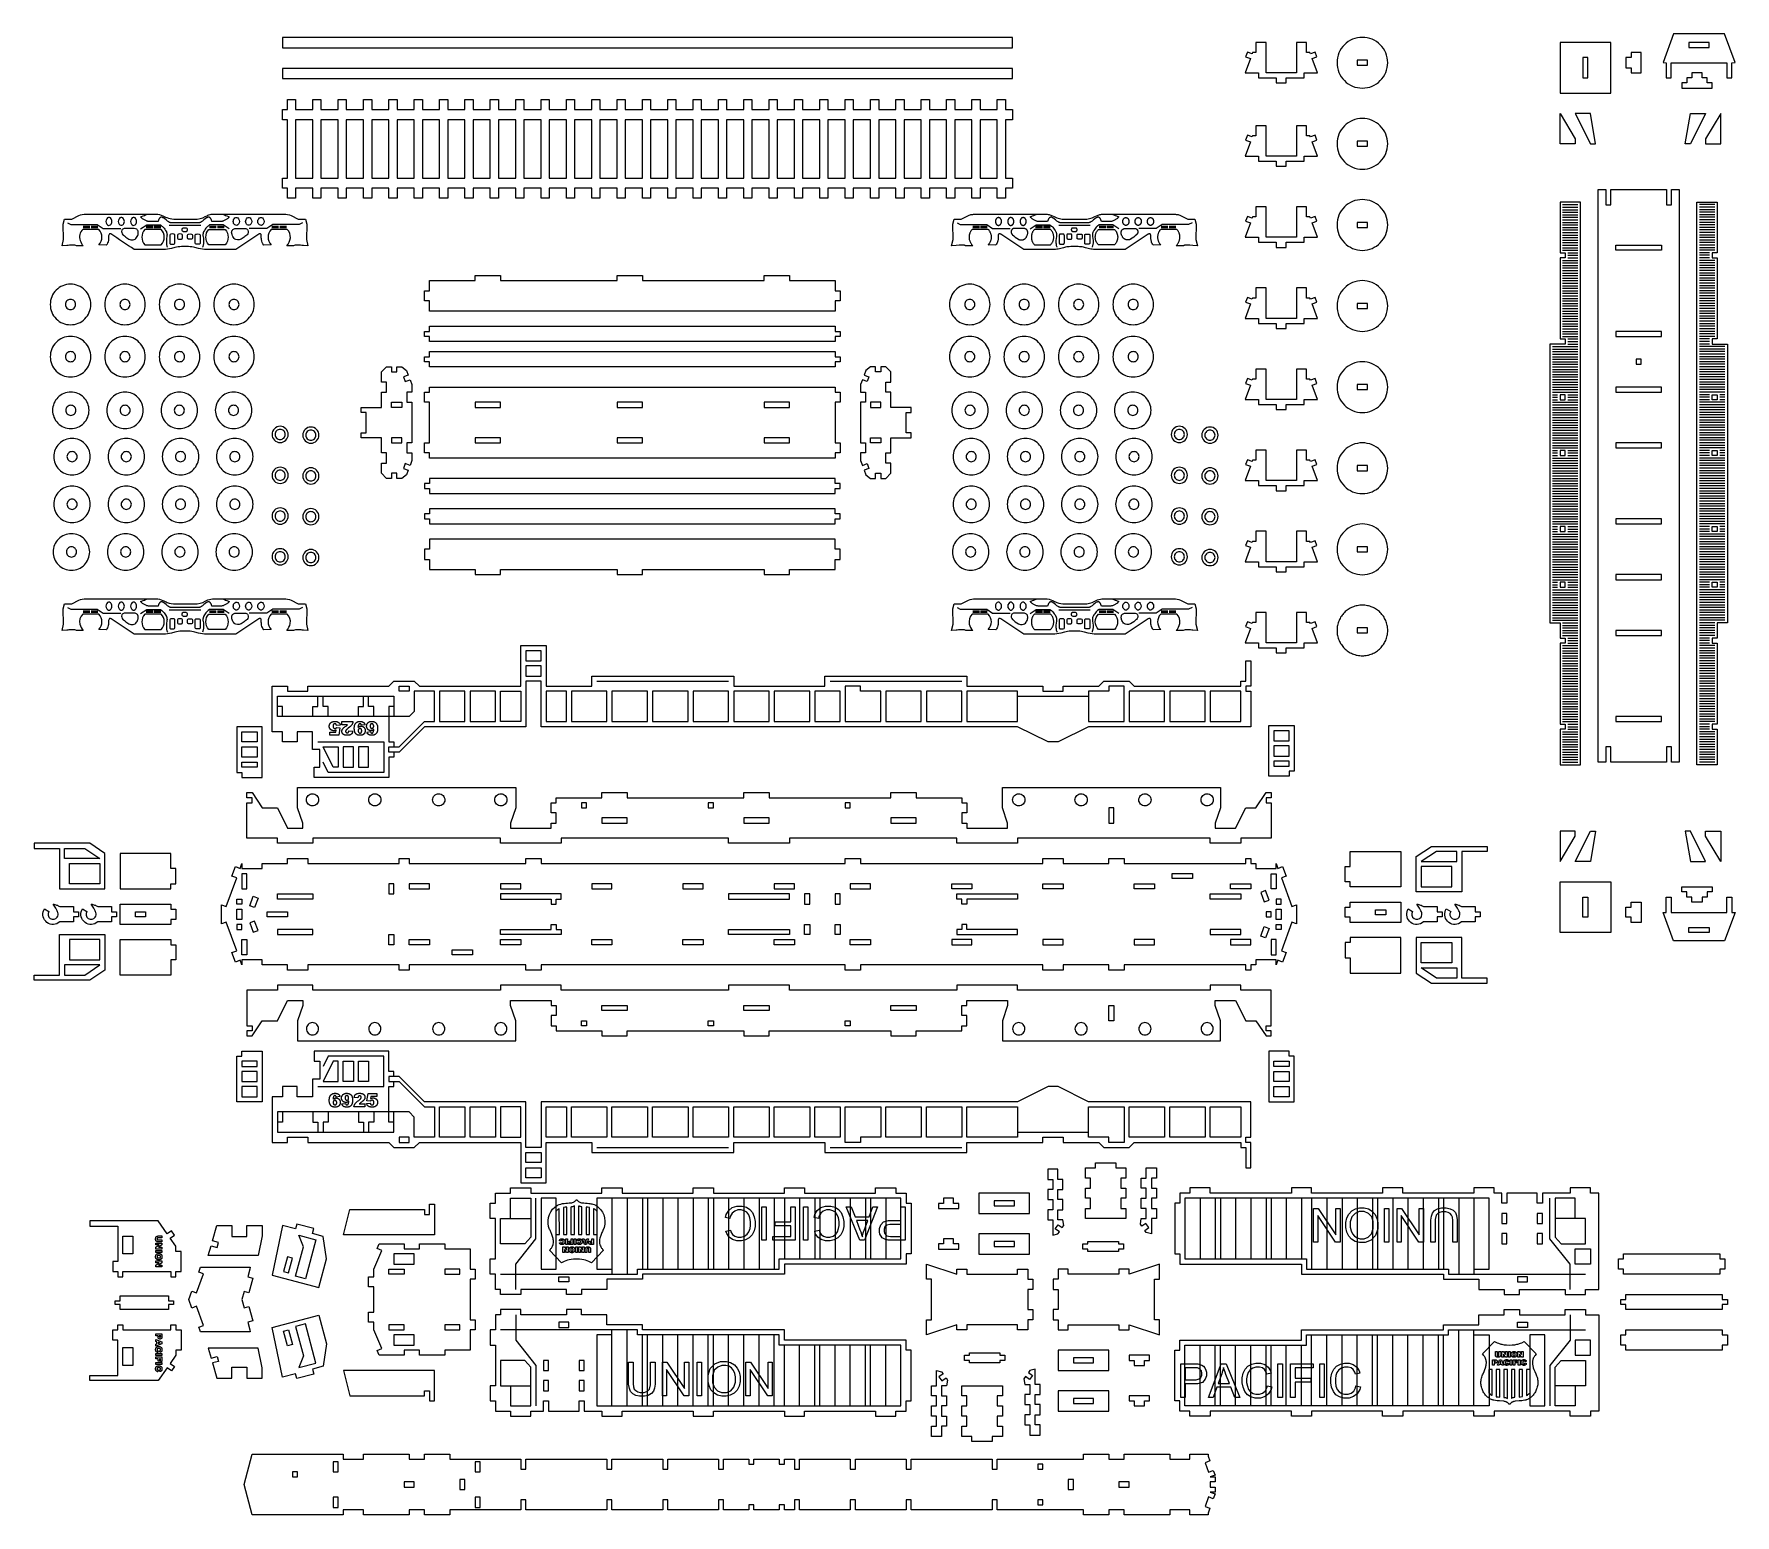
# Model space of a CAD drawing. Extents: x -80 to 87, y -38 to 108.
import ezdxf

# ---------------------------------------------------------------- set-up
doc = ezdxf.new("R2010")
doc.units = 0
doc.header["$MEASUREMENT"] = 0
doc.layers.get('0').update_dxf_attribs({"linetype": 'CONTINUOUS'})
doc.layers.add('ENGRAVE', color=1, linetype='CONTINUOUS')

msp = doc.modelspace()

# ---------------------------------------------------------------- linework, layer by layer
for points in [[(-56, 106.85), (16, 106.85), (16, 107.85), (-56, 107.85)], [(42.5, 103.38), (43, 103.38), (43, 103.88), (44.75, 103.88), (44.75, 104.38), (46.06, 104.38), (45.54, 105.79), (46.01, 105.96), (45.84, 106.43), (45.37, 106.26), (45.33, 106.38), (45, 106.38), (45, 107.38), (44, 107.38), (44, 104.38), (42.5, 104.38), (41, 104.38), (41, 107.38), (40, 107.38), (40, 106.38), (39.67, 106.38), (39.63, 106.26), (39.16, 106.43), (38.99, 105.96), (39.46, 105.79), (38.94, 104.38), (40.25, 104.38), (40.25, 103.88), (42, 103.88), (42, 103.38)], [(75, 107.38), (70, 107.38), (70, 102.38), (75, 102.38)], [(80.45, 103.88), (80.95, 103.88), (80.95, 105.38), (86.45, 105.38), (86.45, 103.88), (86.95, 103.88), (86.95, 105.38), (87.25, 105.39), (86.22, 108.21), (81.19, 108.21), (80.16, 105.39), (80.45, 105.38)], [(82.7, 106.88), (84.7, 106.88), (84.7, 107.38), (82.7, 107.38)], [(72.25, 105.88), (72.25, 103.88), (72.75, 103.88), (72.75, 105.88)], [(78, 104.38), (78, 106.38), (77, 106.38), (77, 105.88), (76.5, 105.88), (76.5, 104.88), (77, 104.88), (77, 104.38)], [(-56, 103.82), (16, 103.82), (16, 104.82), (-56, 104.82)], [(51, 105.63), (50, 105.63), (50, 105.13), (51, 105.13)], [(82, 102.88), (85, 102.88), (85, 103.38), (84.5, 103.38), (84.5, 103.88), (84, 103.88), (84, 104.38), (83, 104.38), (83, 103.88), (82.5, 103.88), (82.5, 103.38), (82, 103.38)], [(-17.2, 93), (-17.2, 92), (-18, 92), (-18, 93), (-19.7, 93), (-19.7, 92), (-20.5, 92), (-20.5, 93), (-22.2, 93), (-22.2, 92), (-23, 92), (-23, 93), (-24.7, 93), (-24.7, 92), (-25.5, 92), (-25.5, 93), (-27.2, 93), (-27.2, 92), (-28, 92), (-28, 93), (-29.7, 93), (-29.7, 92), (-30.5, 92), (-30.5, 93), (-32.2, 93), (-32.2, 92), (-33, 92), (-33, 93), (-34.7, 93), (-34.7, 92), (-35.5, 92), (-35.5, 93), (-37.2, 93), (-37.2, 92), (-38, 92), (-38, 93), (-39.7, 93), (-39.7, 92), (-40.5, 92), (-40.5, 93), (-42.2, 93), (-42.2, 92), (-43, 92), (-43, 93), (-44.7, 93), (-44.7, 92), (-45.5, 92), (-45.5, 93), (-47.2, 93), (-47.2, 92), (-48, 92), (-48, 93), (-49.7, 93), (-49.7, 92), (-50.5, 92), (-50.5, 93), (-52.2, 93), (-52.2, 92), (-53, 92), (-53, 93), (-54.7, 93), (-54.7, 92), (-55.5, 92), (-55.5, 93), (-56, 93), (-56, 94), (-55.5, 94), (-55.5, 99.75), (-56, 99.75), (-56, 100.75), (-55.5, 100.75), (-55.5, 101.75), (-54.7, 101.75), (-54.7, 100.75), (-53, 100.75), (-53, 101.75), (-52.2, 101.75), (-52.2, 100.75), (-50.5, 100.75), (-50.5, 101.75), (-49.7, 101.75), (-49.7, 100.75), (-48, 100.75), (-48, 101.75), (-47.2, 101.75), (-47.2, 100.75), (-45.5, 100.75), (-45.5, 101.75), (-44.7, 101.75), (-44.7, 100.75), (-43, 100.75), (-43, 101.75), (-42.2, 101.75), (-42.2, 100.75), (-40.5, 100.75), (-40.5, 101.75), (-39.7, 101.75), (-39.7, 100.75), (-38, 100.75), (-38, 101.75), (-37.2, 101.75), (-37.2, 100.75), (-35.5, 100.75), (-35.5, 101.75), (-34.7, 101.75), (-34.7, 100.75), (-33, 100.75), (-33, 101.75), (-32.2, 101.75), (-32.2, 100.75), (-30.5, 100.75), (-30.5, 101.75), (-29.7, 101.75), (-29.7, 100.75), (-28, 100.75), (-28, 101.75), (-27.2, 101.75), (-27.2, 100.75), (-25.5, 100.75), (-25.5, 101.75), (-24.7, 101.75), (-24.7, 100.75), (-23, 100.75), (-23, 101.75), (-22.2, 101.75), (-22.2, 100.75), (-20.5, 100.75), (-20.5, 101.75), (-19.7, 101.75), (-19.7, 100.75), (-18, 100.75), (-18, 101.75), (-17.2, 101.75), (-17.2, 100.75), (-15.5, 100.75), (-15.5, 101.75), (-14.7, 101.75), (-14.7, 100.75), (-13, 100.75), (-13, 101.75), (-12.2, 101.75), (-12.2, 100.75), (-10.5, 100.75), (-10.5, 101.75), (-9.7, 101.75), (-9.7, 100.75), (-8, 100.75), (-8, 101.75), (-7.2, 101.75), (-7.2, 100.75), (-5.5, 100.75), (-5.5, 101.75), (-4.7, 101.75), (-4.7, 100.75), (-3, 100.75), (-3, 101.75), (-2.2, 101.75), (-2.2, 100.75), (-0.5, 100.75), (-0.5, 101.75), (0.3, 101.75), (0.3, 100.75), (2, 100.75), (2, 101.75), (2.8, 101.75), (2.8, 100.75), (4.5, 100.75), (4.5, 101.75), (5.3, 101.75), (5.3, 100.75), (7, 100.75), (7, 101.75), (7.8, 101.75), (7.8, 100.75), (9.5, 100.75), (9.5, 101.75), (10.3, 101.75), (10.3, 100.75), (12, 100.75), (12, 101.75), (12.8, 101.75), (12.8, 100.75), (14.5, 100.75), (14.5, 101.75), (15.3, 101.75), (15.3, 100.75), (16, 100.75), (16, 99.75), (15.3, 99.75), (15.3, 94), (16, 94), (16, 93), (15.3, 93), (15.3, 92), (14.5, 92), (14.5, 93), (12.8, 93), (12.8, 92), (12, 92), (12, 93), (10.3, 93), (10.3, 92), (9.5, 92), (9.5, 93), (7.8, 93), (7.8, 92), (7, 92), (7, 93), (5.3, 93), (5.3, 92), (4.5, 92), (4.5, 93), (2.8, 93), (2.8, 92), (2, 92), (2, 93), (0.3, 93), (0.3, 92), (-0.5, 92), (-0.5, 93), (-2.2, 93), (-2.2, 92), (-3, 92), (-3, 93), (-4.7, 93), (-4.7, 92), (-5.5, 92), (-5.5, 93), (-7.2, 93), (-7.2, 92), (-8, 92), (-8, 93), (-9.7, 93), (-9.7, 92), (-10.5, 92), (-10.5, 93), (-12.2, 93), (-12.2, 92), (-13, 92), (-13, 93), (-14.7, 93), (-14.7, 92), (-15.5, 92), (-15.5, 93)], [(-53, 94), (-53, 99.75), (-54.7, 99.75), (-54.7, 94)], [(-50.5, 94), (-50.5, 99.75), (-52.2, 99.75), (-52.2, 94)], [(-48, 94), (-48, 99.75), (-49.7, 99.75), (-49.7, 94)], [(-45.5, 94), (-45.5, 99.75), (-47.2, 99.75), (-47.2, 94)], [(-43, 94), (-43, 99.75), (-44.7, 99.75), (-44.7, 94)], [(-40.5, 94), (-40.5, 99.75), (-42.2, 99.75), (-42.2, 94)], [(-38, 94), (-38, 99.75), (-39.7, 99.75), (-39.7, 94)], [(-35.5, 94), (-35.5, 99.75), (-37.2, 99.75), (-37.2, 94)], [(-33, 94), (-33, 99.75), (-34.7, 99.75), (-34.7, 94)], [(-30.5, 94), (-30.5, 99.75), (-32.2, 99.75), (-32.2, 94)], [(-28, 94), (-28, 99.75), (-29.7, 99.75), (-29.7, 94)], [(-25.5, 94), (-25.5, 99.75), (-27.2, 99.75), (-27.2, 94)], [(-23, 94), (-23, 99.75), (-24.7, 99.75), (-24.7, 94)], [(-20.5, 94), (-20.5, 99.75), (-22.2, 99.75), (-22.2, 94)], [(-18, 94), (-18, 99.75), (-19.7, 99.75), (-19.7, 94)], [(-15.5, 94), (-15.5, 99.75), (-17.2, 99.75), (-17.2, 94)], [(-13, 94), (-13, 99.75), (-14.7, 99.75), (-14.7, 94)], [(-10.5, 94), (-10.5, 99.75), (-12.2, 99.75), (-12.2, 94)], [(-8, 94), (-8, 99.75), (-9.7, 99.75), (-9.7, 94)], [(-5.5, 94), (-5.5, 99.75), (-7.2, 99.75), (-7.2, 94)], [(-3, 94), (-3, 99.75), (-4.7, 99.75), (-4.7, 94)], [(-0.5, 94), (-0.5, 99.75), (-2.2, 99.75), (-2.2, 94)], [(2, 94), (2, 99.75), (0.3, 99.75), (0.3, 94)], [(4.5, 94), (4.5, 99.75), (2.8, 99.75), (2.8, 94)], [(7, 94), (7, 99.75), (5.3, 99.75), (5.3, 94)], [(9.5, 94), (9.5, 99.75), (7.8, 99.75), (7.8, 94)], [(12, 94), (12, 99.75), (10.3, 99.75), (10.3, 94)], [(14.5, 94), (14.5, 99.75), (12.8, 99.75), (12.8, 94)], [(42.5, 95.16), (43, 95.16), (43, 95.66), (44.75, 95.66), (44.75, 96.16), (46.06, 96.16), (45.54, 97.58), (46.01, 97.75), (45.84, 98.22), (45.37, 98.05), (45.33, 98.16), (45, 98.16), (45, 99.16), (44, 99.16), (44, 96.16), (42.5, 96.16), (41, 96.16), (41, 99.16), (40, 99.16), (40, 98.16), (39.67, 98.16), (39.63, 98.05), (39.16, 98.22), (38.99, 97.75), (39.46, 97.58), (38.94, 96.16), (40.25, 96.16), (40.25, 95.66), (42, 95.66), (42, 95.16)], [(70, 100.38), (71.5, 97.88), (71.5, 97.38), (70, 97.38)], [(71.5, 100.38), (73, 97.38), (73.5, 97.38), (73, 100.38)], [(84.35, 100.38), (82.85, 97.38), (82.35, 97.38), (82.85, 100.38)], [(85.85, 100.38), (84.35, 97.88), (84.35, 97.38), (85.85, 97.38)], [(51, 97.63), (50, 97.63), (50, 97.13), (51, 97.13)], [(73.75, 92.87), (74.5, 92.87), (74.5, 91.37), (75, 91.37), (75, 92.87), (80.5, 92.87), (80.5, 91.37), (81, 91.37), (81, 92.87), (81.75, 92.87), (81.75, 36.38), (81, 36.38), (81, 37.88), (80.5, 37.88), (80.5, 36.38), (75, 36.38), (75, 37.88), (74.5, 37.88), (74.5, 36.38), (73.75, 36.38)], [(42.5, 87.16), (43, 87.16), (43, 87.66), (44.75, 87.66), (44.75, 88.16), (46.06, 88.16), (45.54, 89.58), (46.01, 89.75), (45.84, 90.22), (45.37, 90.05), (45.33, 90.16), (45, 90.16), (45, 91.16), (44, 91.16), (44, 88.16), (42.5, 88.16), (41, 88.16), (41, 91.16), (40, 91.16), (40, 90.16), (39.67, 90.16), (39.63, 90.05), (39.16, 90.22), (38.99, 89.75), (39.46, 89.58), (38.94, 88.16), (40.25, 88.16), (40.25, 87.66), (42, 87.66), (42, 87.16)], [(72, 91.63), (70, 91.63), (70, 86.63), (70.5, 86.63), (70.5, 86.13), (70, 86.13), (70, 78.13), (70.5, 78.13), (70.5, 77.63), (70, 77.63), (69, 77.63), (69, 50.13), (70, 50.13), (70, 48.63), (70.5, 48.63), (70.5, 48.13), (70, 48.13), (70, 40.13), (70.5, 40.13), (70.5, 39.63), (70, 39.63), (70, 36.13), (72, 36.13)], [(83.5, 91.63), (85.5, 91.63), (85.5, 86.63), (85, 86.63), (85, 86.13), (85.5, 86.13), (85.5, 78.13), (85, 78.13), (85, 77.63), (85.5, 77.63), (86.5, 77.63), (86.5, 50.13), (85.5, 50.13), (85.5, 48.63), (85, 48.63), (85, 48.13), (85.5, 48.13), (85.5, 40.13), (85, 40.13), (85, 39.63), (85.5, 39.63), (85.5, 36.13), (83.5, 36.13)], [(22.11, 89.94), (23.05, 89.94), (23.19, 89.95), (23.32, 89.96), (23.46, 89.98), (23.6, 90.01), (23.73, 90.04), (23.86, 90.09), (23.99, 90.14), (24.12, 90.2), (24.29, 90.28), (24.37, 90.32), (24.45, 90.35), (24.54, 90.38), (24.62, 90.4), (24.71, 90.42), (24.79, 90.43), (24.88, 90.44), (24.97, 90.44), (31.89, 90.44), (31.97, 90.44), (32.06, 90.43), (32.15, 90.42), (32.23, 90.41), (32.32, 90.39), (32.4, 90.36), (32.49, 90.34), (32.57, 90.3), (33.28, 89.96), (33.99, 89.96), (34.11, 89.44), (34.08, 87.94), (34.23, 87.33), (33.78, 87.34), (33.48, 87.37), (33.34, 87.38), (33.2, 87.39), (33.14, 87.39), (33.08, 87.38), (33.02, 87.38), (32.97, 87.37), (32.95, 87.36), (32.92, 87.36), (32.9, 87.35), (32.88, 87.34), (32.86, 87.33), (32.85, 87.33), (32.84, 87.32), (32.83, 87.32), (32.82, 87.31), (32.82, 87.31), (32.81, 87.3), (32.15, 87.3), (32.18, 87.34), (32.22, 87.38), (32.25, 87.43), (32.28, 87.48), (32.31, 87.53), (32.34, 87.58), (32.37, 87.64), (32.4, 87.7), (32.42, 87.76), (32.44, 87.82), (32.46, 87.88), (32.48, 87.94), (32.49, 88), (32.5, 88.06), (32.51, 88.11), (32.51, 88.17), (32.51, 88.23), (32.5, 88.28), (32.5, 88.33), (32.49, 88.39), (32.48, 88.44), (32.46, 88.49), (32.45, 88.54), (32.43, 88.59), (32.41, 88.64), (32.38, 88.68), (32.36, 88.73), (32.33, 88.77), (32.3, 88.82), (32.27, 88.86), (32.24, 88.9), (32.2, 88.93), (30.61, 88.93), (30.58, 88.9), (30.54, 88.86), (30.51, 88.82), (30.48, 88.77), (30.46, 88.73), (30.43, 88.68), (30.41, 88.64), (30.39, 88.59), (30.37, 88.54), (30.35, 88.49), (30.34, 88.44), (30.33, 88.39), (30.32, 88.33), (30.31, 88.28), (30.31, 88.23), (30.3, 88.17), (30.31, 88.12), (30.31, 88.06), (30.32, 88.01), (30.33, 87.95), (30.34, 87.9), (30.35, 87.85), (30.37, 87.8), (30.39, 87.75), (30.41, 87.71), (30.43, 87.66), (30.46, 87.61), (30.48, 87.57), (30.51, 87.53), (30.54, 87.49), (30.58, 87.45), (30.61, 87.41), (29.87, 87.39), (29.84, 87.43), (29.82, 87.46), (29.79, 87.5), (29.77, 87.54), (29.75, 87.58), (29.74, 87.61), (29.72, 87.65), (29.71, 87.69), (29.7, 87.73), (29.69, 87.76), (29.67, 87.84), (29.66, 87.91), (29.65, 87.98), (29.64, 88.11), (29.64, 88.23), (29.64, 88.31), (29.63, 88.33), (29.63, 88.35), (29.63, 88.36), (29.63, 88.36), (29.63, 88.37), (29.63, 88.37), (29.62, 88.4), (29.61, 88.42), (29.61, 88.43), (29.6, 88.44), (29.6, 88.45), (29.59, 88.46), (29.59, 88.47), (29.58, 88.48), (29.58, 88.48), (29.58, 88.49), (29.57, 88.49), (29.57, 88.49), (29.57, 88.49), (29.57, 88.5), (29.56, 88.5), (29.56, 88.5), (29.56, 88.5), (29.55, 88.51), (29.55, 88.51), (29.55, 88.51), (29.54, 88.51), (29.54, 88.51), (29.53, 88.51), (29.53, 88.51), (29.53, 88.51), (29.52, 88.51), (29.52, 88.51), (29.51, 88.51), (29.51, 88.51), (29.51, 88.51), (29.5, 88.51), (29.5, 88.51), (29.49, 88.51), (29.48, 88.51), (29.47, 88.5), (29.46, 88.5), (29.45, 88.5), (29.44, 88.49), (29.41, 88.48), (29.39, 88.46), (27.11, 86.94), (24.25, 86.94), (24.11, 86.95), (23.98, 86.96), (23.84, 86.97), (23.71, 86.99), (23.58, 87.02), (23.45, 87.05), (23.19, 87.13), (23.1, 87.15), (23, 87.18), (22.88, 87.2), (22.76, 87.22), (22.62, 87.23), (22.47, 87.24), (22.11, 87.25), (21.75, 87.24), (21.6, 87.23), (21.46, 87.22), (21.34, 87.2), (21.23, 87.18), (21.13, 87.15), (21.03, 87.13), (20.77, 87.05), (20.64, 87.02), (20.51, 86.99), (20.38, 86.97), (20.25, 86.96), (20.11, 86.95), (19.98, 86.94), (17.11, 86.94), (14.84, 88.46), (14.81, 88.48), (14.79, 88.49), (14.78, 88.5), (14.76, 88.5), (14.75, 88.5), (14.74, 88.51), (14.73, 88.51), (14.73, 88.51), (14.72, 88.51), (14.72, 88.51), (14.71, 88.51), (14.71, 88.51), (14.7, 88.51), (14.7, 88.51), (14.7, 88.51), (14.69, 88.51), (14.69, 88.51), (14.68, 88.51), (14.68, 88.51), (14.68, 88.51), (14.67, 88.51), (14.67, 88.51), (14.67, 88.5), (14.66, 88.5), (14.66, 88.5), (14.66, 88.5), (14.65, 88.49), (14.65, 88.49), (14.65, 88.49), (14.64, 88.49), (14.64, 88.48), (14.64, 88.48), (14.63, 88.47), (14.63, 88.46), (14.62, 88.45), (14.62, 88.44), (14.61, 88.43), (14.61, 88.42), (14.6, 88.4), (14.6, 88.37), (14.59, 88.37), (14.59, 88.36), (14.59, 88.36), (14.59, 88.35), (14.59, 88.33), (14.59, 88.31), (14.58, 88.23), (14.58, 88.11), (14.57, 87.98), (14.57, 87.91), (14.55, 87.84), (14.54, 87.76), (14.53, 87.73), (14.51, 87.69), (14.5, 87.65), (14.49, 87.61), (14.47, 87.58), (14.45, 87.54), (14.43, 87.5), (14.41, 87.46), (14.38, 87.43), (14.35, 87.39), (13.61, 87.41), (13.65, 87.45), (13.68, 87.49), (13.71, 87.53), (13.74, 87.57), (13.77, 87.61), (13.79, 87.66), (13.81, 87.71), (13.84, 87.75), (13.85, 87.8), (13.87, 87.85), (13.88, 87.9), (13.9, 87.95), (13.91, 88.01), (13.91, 88.06), (13.92, 88.12), (13.92, 88.17), (13.92, 88.23), (13.91, 88.28), (13.91, 88.33), (13.9, 88.39), (13.88, 88.44), (13.87, 88.49), (13.85, 88.54), (13.84, 88.59), (13.81, 88.64), (13.79, 88.68), (13.77, 88.73), (13.74, 88.77), (13.71, 88.82), (13.68, 88.86), (13.65, 88.9), (13.61, 88.93), (12.02, 88.93), (11.98, 88.9), (11.95, 88.86), (11.92, 88.82), (11.89, 88.77), (11.86, 88.73), (11.84, 88.68), (11.82, 88.64), (11.79, 88.59), (11.78, 88.54), (11.76, 88.49), (11.75, 88.44), (11.73, 88.39), (11.72, 88.33), (11.72, 88.28), (11.71, 88.23), (11.71, 88.17), (11.71, 88.11), (11.72, 88.06), (11.73, 88), (11.74, 87.94), (11.76, 87.88), (11.78, 87.82), (11.8, 87.76), (11.82, 87.7), (11.85, 87.64), (11.88, 87.58), (11.91, 87.53), (11.94, 87.48), (11.97, 87.43), (12.01, 87.38), (12.04, 87.34), (12.08, 87.3), (11.41, 87.3), (11.41, 87.31), (11.4, 87.31), (11.39, 87.32), (11.38, 87.32), (11.37, 87.33), (11.36, 87.33), (11.34, 87.34), (11.32, 87.35), (11.3, 87.36), (11.28, 87.36), (11.25, 87.37), (11.2, 87.38), (11.14, 87.38), (11.08, 87.39), (11.02, 87.39), (10.88, 87.38), (10.74, 87.37), (10.44, 87.34), (9.99, 87.33), (10.14, 87.94), (10.11, 89.44), (10.23, 89.96), (10.94, 89.96), (11.65, 90.3), (11.73, 90.34), (11.82, 90.36), (11.9, 90.39), (11.99, 90.41), (12.07, 90.42), (12.16, 90.43), (12.25, 90.44), (12.34, 90.44), (19.25, 90.44), (19.34, 90.44), (19.43, 90.43), (19.52, 90.42), (19.6, 90.4), (19.69, 90.38), (19.77, 90.35), (19.85, 90.32), (19.93, 90.28), (20.11, 90.2), (20.23, 90.14), (20.36, 90.09), (20.49, 90.04), (20.63, 90.01), (20.76, 89.98), (20.9, 89.96), (21.04, 89.95), (21.18, 89.94)], [(17.11, 89.02), (16.11, 89.02), (16.1, 89.02), (16.09, 89.01), (16.08, 89.01), (16.07, 89.01), (16.06, 89.01), (16.05, 89), (16.04, 89), (16.03, 88.99), (16.02, 88.99), (16.01, 88.98), (16, 88.98), (15.99, 88.97), (15.98, 88.97), (15.97, 88.96), (15.96, 88.95), (15.96, 88.94), (15.95, 88.94), (15.94, 88.93), (15.93, 88.92), (15.93, 88.91), (15.92, 88.9), (15.92, 88.89), (15.9, 88.87), (15.9, 88.85), (15.89, 88.83), (15.88, 88.81), (15.87, 88.78), (15.87, 88.76), (15.87, 88.73), (15.87, 88.71), (15.87, 88.69), (15.87, 88.66), (15.87, 88.64), (15.87, 88.61), (15.88, 88.59), (15.89, 88.56), (15.9, 88.54), (15.91, 88.52), (15.91, 88.5), (15.92, 88.49), (15.93, 88.48), (15.94, 88.47), (15.94, 88.46), (15.95, 88.45), (15.96, 88.44), (15.97, 88.43), (15.98, 88.42), (15.99, 88.41), (16.13, 88.29), (16.27, 88.18), (16.58, 87.97), (16.59, 87.96), (16.6, 87.95), (16.62, 87.95), (16.63, 87.94), (16.65, 87.93), (16.67, 87.93), (16.68, 87.92), (16.7, 87.92), (16.74, 87.91), (16.78, 87.91), (16.82, 87.9), (16.86, 87.9), (16.89, 87.9), (16.93, 87.9), (16.97, 87.91), (17, 87.91), (17.04, 87.92), (17.06, 87.93), (17.08, 87.93), (17.09, 87.93), (17.1, 87.94), (17.11, 87.94), (17.15, 87.96), (17.17, 87.98), (17.19, 87.99), (17.22, 88.01), (17.24, 88.03), (17.27, 88.05), (17.29, 88.07), (17.32, 88.1), (17.34, 88.14), (17.37, 88.17), (17.39, 88.22), (17.42, 88.26), (17.44, 88.32), (17.46, 88.37), (17.48, 88.44), (17.49, 88.48), (17.5, 88.53), (17.5, 88.55), (17.5, 88.58), (17.5, 88.6), (17.5, 88.62), (17.5, 88.65), (17.5, 88.67), (17.5, 88.7), (17.49, 88.72), (17.49, 88.74), (17.48, 88.77), (17.47, 88.79), (17.46, 88.81), (17.45, 88.83), (17.44, 88.85), (17.44, 88.86), (17.43, 88.87), (17.42, 88.88), (17.41, 88.89), (17.41, 88.9), (17.4, 88.91), (17.39, 88.92), (17.38, 88.92), (17.37, 88.93), (17.36, 88.94), (17.35, 88.95), (17.34, 88.95), (17.33, 88.96), (17.32, 88.97), (17.31, 88.97), (17.29, 88.98), (17.28, 88.99), (17.27, 88.99), (17.26, 88.99), (17.24, 89), (17.21, 89.01), (17.18, 89.01), (17.15, 89.01)], [(20.06, 88.17), (20.06, 88.23), (20.06, 88.28), (20.05, 88.33), (20.04, 88.39), (20.03, 88.44), (20.01, 88.49), (20, 88.54), (19.98, 88.59), (19.96, 88.64), (19.93, 88.68), (19.91, 88.73), (19.88, 88.77), (19.85, 88.82), (19.82, 88.86), (19.79, 88.9), (19.75, 88.93), (18.16, 88.93), (18.13, 88.9), (18.09, 88.86), (18.06, 88.82), (18.03, 88.77), (18.01, 88.73), (17.98, 88.68), (17.96, 88.64), (17.94, 88.59), (17.92, 88.54), (17.9, 88.49), (17.89, 88.44), (17.88, 88.39), (17.87, 88.33), (17.86, 88.28), (17.86, 88.23), (17.86, 88.17), (17.86, 88.12), (17.86, 88.06), (17.87, 88.01), (17.88, 87.95), (17.89, 87.9), (17.9, 87.85), (17.92, 87.8), (17.94, 87.75), (17.96, 87.71), (17.98, 87.66), (18.01, 87.61), (18.03, 87.57), (18.06, 87.53), (18.09, 87.49), (18.13, 87.45), (18.16, 87.41), (19.75, 87.41), (19.79, 87.45), (19.82, 87.49), (19.85, 87.53), (19.88, 87.57), (19.91, 87.61), (19.93, 87.66), (19.96, 87.71), (19.98, 87.75), (20, 87.8), (20.01, 87.85), (20.03, 87.9), (20.04, 87.95), (20.05, 88.01), (20.06, 88.06), (20.06, 88.12)], [(24.16, 88.17), (24.16, 88.23), (24.17, 88.28), (24.17, 88.33), (24.18, 88.39), (24.19, 88.44), (24.21, 88.49), (24.23, 88.54), (24.24, 88.59), (24.26, 88.64), (24.29, 88.68), (24.31, 88.73), (24.34, 88.77), (24.37, 88.82), (24.4, 88.86), (24.43, 88.9), (24.47, 88.93), (26.06, 88.93), (26.09, 88.9), (26.13, 88.86), (26.16, 88.82), (26.19, 88.77), (26.22, 88.73), (26.24, 88.68), (26.26, 88.64), (26.28, 88.59), (26.3, 88.54), (26.32, 88.49), (26.33, 88.44), (26.35, 88.39), (26.35, 88.33), (26.36, 88.28), (26.37, 88.23), (26.37, 88.17), (26.37, 88.12), (26.36, 88.06), (26.35, 88.01), (26.35, 87.95), (26.33, 87.9), (26.32, 87.85), (26.3, 87.8), (26.28, 87.75), (26.26, 87.71), (26.24, 87.66), (26.22, 87.61), (26.19, 87.57), (26.16, 87.53), (26.13, 87.49), (26.09, 87.45), (26.06, 87.41), (24.47, 87.41), (24.43, 87.45), (24.4, 87.49), (24.37, 87.53), (24.34, 87.57), (24.31, 87.61), (24.29, 87.66), (24.26, 87.71), (24.24, 87.75), (24.23, 87.8), (24.21, 87.85), (24.19, 87.9), (24.18, 87.95), (24.17, 88.01), (24.17, 88.06), (24.16, 88.12)], [(27.11, 89.02), (28.11, 89.02), (28.12, 89.02), (28.13, 89.01), (28.15, 89.01), (28.16, 89.01), (28.17, 89.01), (28.18, 89), (28.19, 89), (28.2, 88.99), (28.21, 88.99), (28.22, 88.98), (28.23, 88.98), (28.23, 88.97), (28.24, 88.97), (28.25, 88.96), (28.26, 88.95), (28.27, 88.94), (28.27, 88.94), (28.28, 88.93), (28.29, 88.92), (28.29, 88.91), (28.3, 88.9), (28.31, 88.89), (28.32, 88.87), (28.33, 88.85), (28.34, 88.83), (28.34, 88.81), (28.35, 88.78), (28.35, 88.76), (28.36, 88.73), (28.36, 88.71), (28.36, 88.69), (28.36, 88.66), (28.35, 88.64), (28.35, 88.61), (28.34, 88.59), (28.33, 88.56), (28.33, 88.54), (28.31, 88.52), (28.31, 88.5), (28.3, 88.49), (28.29, 88.48), (28.29, 88.47), (28.28, 88.46), (28.27, 88.45), (28.26, 88.44), (28.25, 88.43), (28.24, 88.42), (28.23, 88.41), (28.09, 88.29), (27.95, 88.18), (27.65, 87.97), (27.63, 87.96), (27.62, 87.95), (27.6, 87.95), (27.59, 87.94), (27.57, 87.93), (27.56, 87.93), (27.54, 87.92), (27.52, 87.92), (27.48, 87.91), (27.44, 87.91), (27.41, 87.9), (27.37, 87.9), (27.33, 87.9), (27.29, 87.9), (27.25, 87.91), (27.22, 87.91), (27.19, 87.92), (27.16, 87.93), (27.15, 87.93), (27.13, 87.93), (27.12, 87.94), (27.11, 87.94), (27.07, 87.96), (27.05, 87.98), (27.03, 87.99), (27, 88.01), (26.98, 88.03), (26.95, 88.05), (26.93, 88.07), (26.9, 88.1), (26.88, 88.14), (26.85, 88.17), (26.83, 88.22), (26.81, 88.26), (26.78, 88.32), (26.76, 88.37), (26.74, 88.44), (26.73, 88.48), (26.72, 88.53), (26.72, 88.55), (26.72, 88.58), (26.72, 88.6), (26.72, 88.62), (26.72, 88.65), (26.72, 88.67), (26.73, 88.7), (26.73, 88.72), (26.73, 88.74), (26.74, 88.77), (26.75, 88.79), (26.76, 88.81), (26.77, 88.83), (26.78, 88.85), (26.79, 88.86), (26.79, 88.87), (26.8, 88.88), (26.81, 88.89), (26.82, 88.9), (26.82, 88.91), (26.83, 88.92), (26.84, 88.92), (26.85, 88.93), (26.86, 88.94), (26.87, 88.95), (26.88, 88.95), (26.89, 88.96), (26.9, 88.97), (26.92, 88.97), (26.93, 88.98), (26.94, 88.99), (26.95, 88.99), (26.97, 88.99), (26.98, 89), (27.01, 89.01), (27.04, 89.01), (27.08, 89.01)], [(51, 89.63), (50, 89.63), (50, 89.13), (51, 89.13)], [(20.99, 88.48), (20.72, 88.48), (20.71, 88.48), (20.71, 88.48), (20.7, 88.48), (20.7, 88.47), (20.69, 88.47), (20.69, 88.47), (20.68, 88.47), (20.67, 88.47), (20.67, 88.47), (20.66, 88.46), (20.66, 88.46), (20.66, 88.46), (20.65, 88.45), (20.65, 88.45), (20.64, 88.45), (20.64, 88.44), (20.64, 88.44), (20.63, 88.44), (20.63, 88.43), (20.63, 88.43), (20.62, 88.42), (20.62, 88.42), (20.62, 88.41), (20.61, 88.41), (20.61, 88.4), (20.61, 88.4), (20.61, 88.39), (20.61, 88.39), (20.61, 88.38), (20.61, 88.37), (20.61, 88.37), (20.61, 88.36), (20.61, 87.59), (20.61, 87.58), (20.61, 87.58), (20.61, 87.57), (20.61, 87.57), (20.61, 87.56), (20.61, 87.56), (20.61, 87.55), (20.61, 87.55), (20.62, 87.54), (20.62, 87.54), (20.62, 87.53), (20.63, 87.53), (20.63, 87.52), (20.63, 87.52), (20.64, 87.51), (20.64, 87.51), (20.64, 87.51), (20.65, 87.5), (20.65, 87.5), (20.66, 87.5), (20.66, 87.49), (20.66, 87.49), (20.67, 87.49), (20.67, 87.49), (20.68, 87.48), (20.69, 87.48), (20.69, 87.48), (20.7, 87.48), (20.7, 87.48), (20.71, 87.48), (20.71, 87.48), (20.72, 87.48), (20.99, 87.48), (21, 87.48), (21, 87.48), (21.01, 87.48), (21.02, 87.48), (21.02, 87.48), (21.03, 87.48), (21.03, 87.48), (21.04, 87.49), (21.04, 87.49), (21.05, 87.49), (21.05, 87.49), (21.06, 87.5), (21.06, 87.5), (21.06, 87.5), (21.07, 87.51), (21.07, 87.51), (21.08, 87.51), (21.08, 87.52), (21.08, 87.52), (21.09, 87.53), (21.09, 87.53), (21.09, 87.54), (21.09, 87.54), (21.1, 87.55), (21.1, 87.55), (21.1, 87.56), (21.1, 87.56), (21.1, 87.57), (21.1, 87.57), (21.11, 87.58), (21.11, 87.58), (21.11, 87.59), (21.11, 88.36), (21.11, 88.37), (21.11, 88.37), (21.1, 88.38), (21.1, 88.39), (21.1, 88.39), (21.1, 88.4), (21.1, 88.4), (21.1, 88.41), (21.09, 88.41), (21.09, 88.42), (21.09, 88.42), (21.09, 88.43), (21.08, 88.43), (21.08, 88.44), (21.08, 88.44), (21.07, 88.44), (21.07, 88.45), (21.06, 88.45), (21.06, 88.45), (21.06, 88.46), (21.05, 88.46), (21.05, 88.46), (21.04, 88.47), (21.04, 88.47), (21.03, 88.47), (21.03, 88.47), (21.02, 88.47), (21.02, 88.47), (21.01, 88.48), (21, 88.48), (21, 88.48)], [(21.75, 88.48), (21.47, 88.48), (21.47, 88.48), (21.46, 88.48), (21.46, 88.48), (21.45, 88.47), (21.45, 88.47), (21.44, 88.47), (21.44, 88.47), (21.43, 88.47), (21.43, 88.47), (21.42, 88.46), (21.42, 88.46), (21.41, 88.46), (21.41, 88.45), (21.4, 88.45), (21.4, 88.45), (21.39, 88.44), (21.39, 88.44), (21.39, 88.44), (21.38, 88.43), (21.38, 88.43), (21.38, 88.42), (21.37, 88.42), (21.37, 88.41), (21.37, 88.41), (21.37, 88.4), (21.37, 88.4), (21.36, 88.39), (21.36, 88.39), (21.36, 88.38), (21.36, 88.37), (21.36, 88.37), (21.36, 88.36), (21.36, 88.09), (21.36, 88.08), (21.36, 88.08), (21.36, 88.07), (21.36, 88.07), (21.36, 88.06), (21.37, 88.06), (21.37, 88.05), (21.37, 88.05), (21.37, 88.04), (21.37, 88.04), (21.38, 88.03), (21.38, 88.03), (21.38, 88.02), (21.39, 88.02), (21.39, 88.01), (21.39, 88.01), (21.4, 88.01), (21.4, 88), (21.41, 88), (21.41, 88), (21.42, 87.99), (21.42, 87.99), (21.43, 87.99), (21.43, 87.99), (21.44, 87.98), (21.44, 87.98), (21.45, 87.98), (21.45, 87.98), (21.46, 87.98), (21.46, 87.98), (21.47, 87.98), (21.47, 87.98), (21.75, 87.98), (21.75, 87.98), (21.76, 87.98), (21.77, 87.98), (21.77, 87.98), (21.78, 87.98), (21.78, 87.98), (21.79, 87.98), (21.79, 87.99), (21.8, 87.99), (21.8, 87.99), (21.81, 87.99), (21.81, 88), (21.82, 88), (21.82, 88), (21.82, 88.01), (21.83, 88.01), (21.83, 88.01), (21.84, 88.02), (21.84, 88.02), (21.84, 88.03), (21.84, 88.03), (21.85, 88.04), (21.85, 88.04), (21.85, 88.05), (21.85, 88.05), (21.86, 88.06), (21.86, 88.06), (21.86, 88.07), (21.86, 88.07), (21.86, 88.08), (21.86, 88.08), (21.86, 88.09), (21.86, 88.36), (21.86, 88.37), (21.86, 88.37), (21.86, 88.38), (21.86, 88.39), (21.86, 88.39), (21.86, 88.4), (21.85, 88.4), (21.85, 88.41), (21.85, 88.41), (21.85, 88.42), (21.84, 88.42), (21.84, 88.43), (21.84, 88.43), (21.84, 88.44), (21.83, 88.44), (21.83, 88.44), (21.82, 88.45), (21.82, 88.45), (21.82, 88.45), (21.81, 88.46), (21.81, 88.46), (21.8, 88.46), (21.8, 88.47), (21.79, 88.47), (21.79, 88.47), (21.78, 88.47), (21.78, 88.47), (21.77, 88.47), (21.77, 88.48), (21.76, 88.48), (21.75, 88.48)], [(22.47, 88.48), (22.75, 88.48), (22.75, 88.48), (22.76, 88.48), (22.77, 88.48), (22.77, 88.47), (22.78, 88.47), (22.78, 88.47), (22.79, 88.47), (22.79, 88.47), (22.8, 88.47), (22.8, 88.46), (22.81, 88.46), (22.81, 88.46), (22.82, 88.45), (22.82, 88.45), (22.82, 88.45), (22.83, 88.44), (22.83, 88.44), (22.84, 88.44), (22.84, 88.43), (22.84, 88.43), (22.84, 88.42), (22.85, 88.42), (22.85, 88.41), (22.85, 88.41), (22.85, 88.4), (22.86, 88.4), (22.86, 88.39), (22.86, 88.39), (22.86, 88.38), (22.86, 88.37), (22.86, 88.37), (22.86, 88.36), (22.86, 88.09), (22.86, 88.08), (22.86, 88.08), (22.86, 88.07), (22.86, 88.07), (22.86, 88.06), (22.86, 88.06), (22.85, 88.05), (22.85, 88.05), (22.85, 88.04), (22.85, 88.04), (22.84, 88.03), (22.84, 88.03), (22.84, 88.02), (22.84, 88.02), (22.83, 88.01), (22.83, 88.01), (22.82, 88.01), (22.82, 88), (22.82, 88), (22.81, 88), (22.81, 87.99), (22.8, 87.99), (22.8, 87.99), (22.79, 87.99), (22.79, 87.98), (22.78, 87.98), (22.78, 87.98), (22.77, 87.98), (22.77, 87.98), (22.76, 87.98), (22.75, 87.98), (22.75, 87.98), (22.47, 87.98), (22.47, 87.98), (22.46, 87.98), (22.46, 87.98), (22.45, 87.98), (22.45, 87.98), (22.44, 87.98), (22.44, 87.98), (22.43, 87.99), (22.43, 87.99), (22.42, 87.99), (22.42, 87.99), (22.41, 88), (22.41, 88), (22.4, 88), (22.4, 88.01), (22.39, 88.01), (22.39, 88.01), (22.39, 88.02), (22.38, 88.02), (22.38, 88.03), (22.38, 88.03), (22.37, 88.04), (22.37, 88.04), (22.37, 88.05), (22.37, 88.05), (22.37, 88.06), (22.36, 88.06), (22.36, 88.07), (22.36, 88.07), (22.36, 88.08), (22.36, 88.08), (22.36, 88.09), (22.36, 88.36), (22.36, 88.37), (22.36, 88.37), (22.36, 88.38), (22.36, 88.39), (22.36, 88.39), (22.37, 88.4), (22.37, 88.4), (22.37, 88.41), (22.37, 88.41), (22.37, 88.42), (22.38, 88.42), (22.38, 88.43), (22.38, 88.43), (22.39, 88.44), (22.39, 88.44), (22.39, 88.44), (22.4, 88.45), (22.4, 88.45), (22.41, 88.45), (22.41, 88.46), (22.42, 88.46), (22.42, 88.46), (22.43, 88.47), (22.43, 88.47), (22.44, 88.47), (22.44, 88.47), (22.45, 88.47), (22.45, 88.47), (22.46, 88.48), (22.46, 88.48), (22.47, 88.48)], [(23.23, 88.48), (23.5, 88.48), (23.51, 88.48), (23.52, 88.48), (23.52, 88.48), (23.53, 88.47), (23.53, 88.47), (23.54, 88.47), (23.54, 88.47), (23.55, 88.47), (23.55, 88.47), (23.56, 88.46), (23.56, 88.46), (23.57, 88.46), (23.57, 88.45), (23.58, 88.45), (23.58, 88.45), (23.58, 88.44), (23.59, 88.44), (23.59, 88.44), (23.59, 88.43), (23.6, 88.43), (23.6, 88.42), (23.6, 88.42), (23.61, 88.41), (23.61, 88.41), (23.61, 88.4), (23.61, 88.4), (23.61, 88.39), (23.61, 88.39), (23.62, 88.38), (23.62, 88.37), (23.62, 88.37), (23.62, 88.36), (23.62, 87.59), (23.62, 87.58), (23.62, 87.58), (23.62, 87.57), (23.61, 87.57), (23.61, 87.56), (23.61, 87.56), (23.61, 87.55), (23.61, 87.55), (23.61, 87.54), (23.6, 87.54), (23.6, 87.53), (23.6, 87.53), (23.59, 87.52), (23.59, 87.52), (23.59, 87.51), (23.58, 87.51), (23.58, 87.51), (23.58, 87.5), (23.57, 87.5), (23.57, 87.5), (23.56, 87.49), (23.56, 87.49), (23.55, 87.49), (23.55, 87.49), (23.54, 87.48), (23.54, 87.48), (23.53, 87.48), (23.53, 87.48), (23.52, 87.48), (23.52, 87.48), (23.51, 87.48), (23.5, 87.48), (23.23, 87.48), (23.22, 87.48), (23.22, 87.48), (23.21, 87.48), (23.21, 87.48), (23.2, 87.48), (23.2, 87.48), (23.19, 87.48), (23.19, 87.49), (23.18, 87.49), (23.18, 87.49), (23.17, 87.49), (23.17, 87.5), (23.16, 87.5), (23.16, 87.5), (23.15, 87.51), (23.15, 87.51), (23.15, 87.51), (23.14, 87.52), (23.14, 87.52), (23.14, 87.53), (23.13, 87.53), (23.13, 87.54), (23.13, 87.54), (23.13, 87.55), (23.12, 87.55), (23.12, 87.56), (23.12, 87.56), (23.12, 87.57), (23.12, 87.57), (23.12, 87.58), (23.12, 87.58), (23.12, 87.59), (23.12, 88.36), (23.12, 88.37), (23.12, 88.37), (23.12, 88.38), (23.12, 88.39), (23.12, 88.39), (23.12, 88.4), (23.12, 88.4), (23.13, 88.41), (23.13, 88.41), (23.13, 88.42), (23.13, 88.42), (23.14, 88.43), (23.14, 88.43), (23.14, 88.44), (23.15, 88.44), (23.15, 88.44), (23.15, 88.45), (23.16, 88.45), (23.16, 88.45), (23.17, 88.46), (23.17, 88.46), (23.18, 88.46), (23.18, 88.47), (23.19, 88.47), (23.19, 88.47), (23.2, 88.47), (23.2, 88.47), (23.21, 88.47), (23.21, 88.48), (23.22, 88.48), (23.22, 88.48)], [(75.5, 87.38), (80, 87.38), (80, 86.88), (75.5, 86.88)], [(-41.5, 81.88), (-42, 81.88), (-42, 82.88), (-41.5, 82.88), (-41.5, 83.88), (-37, 83.88), (-37, 84.38), (-34.5, 84.38), (-34.5, 83.88), (-23, 83.88), (-23, 84.38), (-20.5, 84.38), (-20.5, 83.88), (-8.5, 83.88), (-8.5, 84.38), (-6, 84.38), (-6, 83.88), (-1.5, 83.88), (-1.5, 82.88), (-1, 82.88), (-1, 81.88), (-1.5, 81.88), (-1.5, 80.88), (-41.5, 80.88)], [(42.5, 79.16), (43, 79.16), (43, 79.66), (44.75, 79.66), (44.75, 80.16), (46.06, 80.16), (45.54, 81.58), (46.01, 81.75), (45.84, 82.22), (45.37, 82.05), (45.33, 82.16), (45, 82.16), (45, 83.16), (44, 83.16), (44, 80.16), (42.5, 80.16), (41, 80.16), (41, 83.16), (40, 83.16), (40, 82.16), (39.67, 82.16), (39.63, 82.05), (39.16, 82.22), (38.99, 81.75), (39.46, 81.58), (38.94, 80.16), (40.25, 80.16), (40.25, 79.66), (42, 79.66), (42, 79.16)], [(51, 81.63), (50, 81.63), (50, 81.13), (51, 81.13)], [(-42, 78.38), (-42, 78.88), (-41.5, 78.88), (-41.5, 79.38), (-1.5, 79.38), (-1.5, 78.88), (-1, 78.88), (-1, 78.38), (-1.5, 78.38), (-1.5, 77.88), (-41.5, 77.88), (-41.5, 78.38)], [(75.5, 78.88), (75.5, 78.38), (80, 78.38), (80, 78.88)], [(-41.5, 75.38), (-41.5, 75.88), (-42, 75.88), (-42, 76.38), (-41.5, 76.38), (-41.5, 76.88), (-1.5, 76.88), (-1.5, 76.38), (-1, 76.38), (-1, 75.88), (-1.5, 75.88), (-1.5, 75.38)], [(77.5, 76.13), (77.5, 75.63), (78, 75.63), (78, 76.13)], [(-47.73, 70.88), (-48.23, 70.88), (-48.23, 71.38), (-46.23, 71.38), (-46.23, 72.88), (-45.73, 72.88), (-45.73, 73.88), (-46.23, 73.88), (-46.23, 74.88), (-45.73, 75.38), (-45.23, 75.38), (-45.23, 74.88), (-44.73, 74.88), (-44.73, 75.38), (-44.23, 75.38), (-43.76, 75.03), (-43.59, 74.56), (-44.06, 74.39), (-43.89, 73.92), (-43.42, 74.09), (-43.25, 73.62), (-43.23, 73.38), (-43.23, 72.88), (-43.73, 72.88), (-43.73, 71.88), (-43.23, 71.88), (-43.23, 67.88), (-43.73, 67.88), (-43.73, 66.88), (-43.23, 66.88), (-43.23, 66.38), (-43.25, 66.13), (-43.42, 65.66), (-43.89, 65.83), (-44.06, 65.36), (-43.59, 65.19), (-43.76, 64.72), (-44.23, 64.38), (-44.73, 64.38), (-44.73, 64.88), (-45.23, 64.88), (-45.23, 64.38), (-45.73, 64.38), (-46.23, 64.88), (-46.23, 65.88), (-45.73, 65.88), (-45.73, 66.88), (-46.23, 66.88), (-46.23, 68.38), (-48.23, 68.38), (-48.23, 68.88), (-47.73, 68.88)], [(5.5, 70.88), (6, 70.88), (6, 71.38), (4, 71.38), (4, 72.88), (3.5, 72.88), (3.5, 73.88), (4, 73.88), (4, 74.88), (3.5, 75.38), (3, 75.38), (3, 74.88), (2.5, 74.88), (2.5, 75.38), (2, 75.38), (1.53, 75.03), (1.36, 74.56), (1.83, 74.39), (1.66, 73.92), (1.19, 74.09), (1.02, 73.62), (1, 73.38), (1, 72.88), (1.5, 72.88), (1.5, 71.88), (1, 71.88), (1, 67.88), (1.5, 67.88), (1.5, 66.88), (1, 66.88), (1, 66.38), (1.02, 66.13), (1.19, 65.66), (1.66, 65.83), (1.83, 65.36), (1.36, 65.19), (1.53, 64.72), (2, 64.38), (2.5, 64.38), (2.5, 64.88), (3, 64.88), (3, 64.38), (3.5, 64.38), (4, 64.88), (4, 65.88), (3.5, 65.88), (3.5, 66.88), (4, 66.88), (4, 68.38), (6, 68.38), (6, 68.88), (5.5, 68.88)], [(42.5, 71.16), (43, 71.16), (43, 71.66), (44.75, 71.66), (44.75, 72.16), (46.06, 72.16), (45.54, 73.58), (46.01, 73.75), (45.84, 74.22), (45.37, 74.05), (45.33, 74.16), (45, 74.16), (45, 75.16), (44, 75.16), (44, 72.16), (42.5, 72.16), (41, 72.16), (41, 75.16), (40, 75.16), (40, 74.16), (39.67, 74.16), (39.63, 74.05), (39.16, 74.22), (38.99, 73.75), (39.46, 73.58), (38.94, 72.16), (40.25, 72.16), (40.25, 71.66), (42, 71.66), (42, 71.16)], [(-41.5, 71.88), (-42, 71.88), (-42, 72.88), (-41.5, 72.88), (-41.5, 73.38), (-1.5, 73.38), (-1.5, 72.88), (-1, 72.88), (-1, 71.88), (-1.5, 71.88), (-1.5, 67.88), (-1, 67.88), (-1, 66.88), (-1.5, 66.88), (-1.5, 66.38), (-41.5, 66.38), (-41.5, 66.88), (-42, 66.88), (-42, 67.88), (-41.5, 67.88)], [(51, 73.63), (50, 73.63), (50, 73.13), (51, 73.13)], [(70.5, 72.13), (70.5, 72.63), (70.5, 72.63), (70.5, 72.63), (70, 72.63), (70, 72.13)], [(75.5, 73.38), (75.5, 72.88), (80, 72.88), (80, 73.38)], [(85, 72.13), (85, 72.63), (85, 72.63), (85, 72.63), (85.5, 72.63), (85.5, 72.13)], [(-44.23, 71.88), (-44.23, 71.38), (-45.23, 71.38), (-45.23, 71.88)], [(-37, 71.88), (-37, 71.38), (-34.5, 71.38), (-34.5, 71.88)], [(-23, 71.88), (-23, 71.38), (-20.5, 71.38), (-20.5, 71.88)], [(-8.5, 71.88), (-8.5, 71.38), (-6, 71.38), (-6, 71.88)], [(2, 71.88), (2, 71.38), (3, 71.38), (3, 71.88)], [(-44.23, 67.88), (-44.23, 68.38), (-45.23, 68.38), (-45.23, 67.88)], [(-37, 68.38), (-37, 67.88), (-34.5, 67.88), (-34.5, 68.38)], [(-23, 68.38), (-23, 67.88), (-20.5, 67.88), (-20.5, 68.38)], [(-8.5, 68.38), (-8.5, 67.88), (-6, 67.88), (-6, 68.38)], [(2, 67.88), (2, 68.38), (3, 68.38), (3, 67.88)], [(42.5, 63.16), (43, 63.16), (43, 63.66), (44.75, 63.66), (44.75, 64.16), (46.06, 64.16), (45.54, 65.58), (46.01, 65.75), (45.84, 66.22), (45.37, 66.05), (45.33, 66.16), (45, 66.16), (45, 67.16), (44, 67.16), (44, 64.16), (42.5, 64.16), (41, 64.16), (41, 67.16), (40, 67.16), (40, 66.16), (39.67, 66.16), (39.63, 66.05), (39.16, 66.22), (38.99, 65.75), (39.46, 65.58), (38.94, 64.16), (40.25, 64.16), (40.25, 63.66), (42, 63.66), (42, 63.16)], [(70.5, 66.63), (70.5, 67.13), (70, 67.13), (70, 66.63)], [(75.5, 67.88), (75.5, 67.38), (80, 67.38), (80, 67.88)], [(85, 66.63), (85, 67.13), (85.5, 67.13), (85.5, 66.63)], [(51, 65.63), (50, 65.63), (50, 65.13), (51, 65.13)], [(-41.5, 64.38), (-41.5, 63.88), (-42, 63.88), (-42, 63.38), (-41.5, 63.38), (-41.5, 62.88), (-1.5, 62.88), (-1.5, 63.38), (-1, 63.38), (-1, 63.88), (-1.5, 63.88), (-1.5, 64.38)], [(-42, 60.88), (-42, 60.38), (-41.5, 60.38), (-41.5, 59.88), (-1.5, 59.88), (-1.5, 60.38), (-1, 60.38), (-1, 60.88), (-1.5, 60.88), (-1.5, 61.38), (-41.5, 61.38), (-41.5, 60.88)], [(42.5, 55.16), (43, 55.16), (43, 55.66), (44.75, 55.66), (44.75, 56.16), (46.06, 56.16), (45.54, 57.58), (46.01, 57.75), (45.84, 58.22), (45.37, 58.05), (45.33, 58.16), (45, 58.16), (45, 59.16), (44, 59.16), (44, 56.16), (42.5, 56.16), (41, 56.16), (41, 59.16), (40, 59.16), (40, 58.16), (39.67, 58.16), (39.63, 58.05), (39.16, 58.22), (38.99, 57.75), (39.46, 57.58), (38.94, 56.16), (40.25, 56.16), (40.25, 55.66), (42, 55.66), (42, 55.16)], [(70.5, 59.13), (70.5, 59.63), (70, 59.63), (70, 59.13)], [(75.5, 60.38), (75.5, 59.88), (80, 59.88), (80, 60.38)], [(85, 59.13), (85, 59.63), (85.5, 59.63), (85.5, 59.13)], [(-41.5, 57.38), (-42, 57.38), (-42, 56.38), (-41.5, 56.38), (-41.5, 55.38), (-37, 55.38), (-37, 54.88), (-34.5, 54.88), (-34.5, 55.38), (-23, 55.38), (-23, 54.88), (-20.5, 54.88), (-20.5, 55.38), (-8.5, 55.38), (-8.5, 54.88), (-6, 54.88), (-6, 55.38), (-1.5, 55.38), (-1.5, 56.38), (-1, 56.38), (-1, 57.38), (-1.5, 57.38), (-1.5, 58.38), (-41.5, 58.38)], [(51, 57.63), (50, 57.63), (50, 57.13), (51, 57.13)], [(70.5, 53.63), (70.5, 54.13), (70, 54.13), (70, 53.63)], [(75.5, 54.88), (75.5, 54.38), (80, 54.38), (80, 54.88)], [(85, 53.63), (85, 54.13), (85.5, 54.13), (85.5, 53.63)], [(20.06, 50.23), (20.06, 50.28), (20.06, 50.34), (20.05, 50.39), (20.04, 50.44), (20.03, 50.5), (20.01, 50.55), (20, 50.6), (19.98, 50.65), (19.96, 50.69), (19.93, 50.74), (19.91, 50.79), (19.88, 50.83), (19.85, 50.87), (19.82, 50.91), (19.79, 50.95), (19.75, 50.99), (18.16, 50.99), (18.13, 50.95), (18.09, 50.91), (18.06, 50.87), (18.03, 50.83), (18.01, 50.79), (17.98, 50.74), (17.96, 50.69), (17.94, 50.65), (17.92, 50.6), (17.9, 50.55), (17.89, 50.5), (17.88, 50.44), (17.87, 50.39), (17.86, 50.34), (17.86, 50.28), (17.86, 50.23), (17.86, 50.17), (17.86, 50.12), (17.87, 50.07), (17.88, 50.01), (17.89, 49.96), (17.9, 49.91), (17.92, 49.86), (17.94, 49.81), (17.96, 49.76), (17.98, 49.72), (18.01, 49.67), (18.03, 49.63), (18.06, 49.58), (18.09, 49.54), (18.13, 49.5), (18.16, 49.47), (19.75, 49.47), (19.79, 49.5), (19.82, 49.54), (19.85, 49.58), (19.88, 49.63), (19.91, 49.67), (19.93, 49.72), (19.96, 49.76), (19.98, 49.81), (20, 49.86), (20.01, 49.91), (20.03, 49.96), (20.04, 50.01), (20.05, 50.07), (20.06, 50.12), (20.06, 50.17)], [(42.5, 47.16), (43, 47.16), (43, 47.66), (44.75, 47.66), (44.75, 48.16), (46.06, 48.16), (45.54, 49.58), (46.01, 49.75), (45.84, 50.22), (45.37, 50.05), (45.33, 50.16), (45, 50.16), (45, 51.16), (44, 51.16), (44, 48.16), (42.5, 48.16), (41, 48.16), (41, 51.16), (40, 51.16), (40, 50.16), (39.67, 50.16), (39.63, 50.05), (39.16, 50.22), (38.99, 49.75), (39.46, 49.58), (38.94, 48.16), (40.25, 48.16), (40.25, 47.66), (42, 47.66), (42, 47.16)], [(53, 49.38), (53, 49.5), (52.99, 49.63), (52.97, 49.76), (52.95, 49.88), (52.92, 50), (52.89, 50.12), (52.85, 50.23), (52.8, 50.35), (52.75, 50.46), (52.7, 50.57), (52.64, 50.67), (52.57, 50.77), (52.5, 50.87), (52.43, 50.96), (52.35, 51.06), (52.27, 51.14), (52.18, 51.23), (52.09, 51.3), (52, 51.38), (51.9, 51.45), (51.8, 51.51), (51.69, 51.57), (51.58, 51.63), (51.47, 51.68), (51.36, 51.72), (51.24, 51.76), (51.12, 51.8), (51, 51.82), (50.88, 51.85), (50.76, 51.86), (50.63, 51.87), (50.5, 51.88), (50.37, 51.87), (50.24, 51.86), (50.12, 51.85), (50, 51.82), (49.88, 51.8), (49.76, 51.76), (49.64, 51.72), (49.53, 51.68), (49.42, 51.63), (49.31, 51.57), (49.2, 51.51), (49.1, 51.45), (49, 51.38), (48.91, 51.3), (48.82, 51.23), (48.73, 51.14), (48.65, 51.06), (48.57, 50.96), (48.5, 50.87), (48.43, 50.77), (48.36, 50.67), (48.3, 50.57), (48.25, 50.46), (48.2, 50.35), (48.15, 50.23), (48.11, 50.12), (48.08, 50), (48.05, 49.88), (48.03, 49.76), (48.01, 49.63), (48, 49.5), (48, 49.38), (48, 49.25), (48.01, 49.12), (48.03, 48.99), (48.05, 48.87), (48.08, 48.75), (48.11, 48.63), (48.15, 48.52), (48.2, 48.4), (48.25, 48.29), (48.3, 48.18), (48.36, 48.08), (48.43, 47.98), (48.5, 47.88), (48.57, 47.79), (48.65, 47.69), (48.73, 47.61), (48.82, 47.52), (48.91, 47.45), (49, 47.37), (49.1, 47.3), (49.2, 47.24), (49.31, 47.18), (49.42, 47.12), (49.53, 47.07), (49.64, 47.03), (49.76, 46.99), (49.88, 46.95), (50, 46.93), (50.12, 46.9), (50.24, 46.89), (50.37, 46.88), (50.5, 46.87), (50.63, 46.88), (50.76, 46.89), (50.88, 46.9), (51, 46.93), (51.12, 46.95), (51.24, 46.99), (51.36, 47.03), (51.47, 47.07), (51.58, 47.12), (51.69, 47.18), (51.8, 47.24), (51.9, 47.3), (52, 47.37), (52.09, 47.45), (52.18, 47.52), (52.27, 47.61), (52.35, 47.69), (52.43, 47.79), (52.5, 47.88), (52.57, 47.98), (52.64, 48.08), (52.7, 48.18), (52.75, 48.29), (52.8, 48.4), (52.85, 48.52), (52.89, 48.63), (52.92, 48.75), (52.95, 48.87), (52.97, 48.99), (52.99, 49.12), (53, 49.25)], [(51, 49.63), (50, 49.63), (50, 49.13), (51, 49.13)], [(75.5, 49.38), (75.5, 48.88), (80, 48.88), (80, 49.38)], [(-32, 44.38), (-32, 39.88), (-42, 39.88), (-44.5, 37.38), (-45, 37.38), (-45, 36.88), (-45.5, 36.88), (-45.5, 34.88), (-52.86, 34.88), (-52.86, 35.88), (-52.32, 35.88), (-52.31, 37.63), (-53.04, 37.63), (-53.04, 39.39), (-54.54, 39.39), (-54.54, 38.38), (-56, 38.38), (-56, 39.38), (-57, 39.38), (-57, 43.88), (-55.5, 43.88), (-55.5, 43.38), (-53.5, 43.38), (-53.5, 43.88), (-45.5, 43.88), (-45, 44.38), (-43, 44.38), (-42.5, 43.88), (-32.5, 43.88), (-32.5, 47.88), (-30, 47.88), (-30, 43.88), (-25.5, 43.88), (-25.5, 44.88), (-11.5, 44.88), (-11.5, 43.88), (-2.5, 43.88), (-2.5, 44.88), (11.5, 44.88), (11.5, 43.88), (19, 43.88), (19, 43.38), (21, 43.38), (21, 43.88), (24.5, 43.88), (25, 44.38), (27.5, 44.38), (28, 43.88), (38.5, 43.88), (38.5, 44.38), (39, 44.38), (39, 46.38), (39.5, 46.38), (39.5, 43.88), (39, 43.88), (39, 43.38), (39.5, 43.38), (39.5, 39.88), (23.5, 39.88), (20.5, 38.38), (19.5, 38.38), (16.5, 39.88), (-30.5, 39.88), (-30.5, 44.38)], [(-30.5, 46.38), (-30.5, 47.38), (-32, 47.38), (-32, 46.38)], [(-30.5, 44.88), (-30.5, 45.88), (-32, 45.88), (-32, 44.88)], [(-44.5, 43.88), (-43.5, 43.88), (-43.5, 43.38), (-44.5, 43.38)], [(-0.5, 43.88), (-0.5, 40.38), (3, 40.38), (3, 43.38), (1, 43.38), (1, 43.88)], [(23.5, 43.38), (23.5, 40.38), (27, 40.38), (27, 43.88), (25.5, 43.88), (25.5, 43.38)], [(-41, 43.38), (-43, 43.38), (-43, 41.38), (-43.5, 40.88), (-45.5, 40.88), (-45.5, 38.38), (-45, 38.38), (-45, 37.88), (-44.5, 37.88), (-42, 40.38), (-41, 40.38)], [(-38, 43.38), (-40.5, 43.38), (-40.5, 40.38), (-38, 40.38)], [(-35, 43.38), (-37.5, 43.38), (-37.5, 40.38), (-35, 40.38)], [(-32.5, 43.38), (-32.5, 40.38), (-34.5, 40.38), (-34.5, 43.38)], [(-30, 43.38), (-30, 40.38), (-28, 40.38), (-28, 43.38)], [(-27.5, 43.38), (-27.5, 40.38), (-24, 40.38), (-24, 43.38)], [(-23.5, 43.38), (-23.5, 40.38), (-20, 40.38), (-20, 43.38)], [(-19.5, 43.38), (-19.5, 40.38), (-16, 40.38), (-16, 43.38)], [(-15.5, 43.38), (-15.5, 40.38), (-12, 40.38), (-12, 43.38)], [(-11.5, 43.38), (-11.5, 40.38), (-8, 40.38), (-8, 43.38)], [(-7.5, 43.38), (-7.5, 40.38), (-4, 40.38), (-4, 43.38)], [(-3.5, 43.38), (-3.5, 40.38), (-1, 40.38), (-1, 43.38)], [(3.5, 43.38), (3.5, 40.38), (7, 40.38), (7, 43.38)], [(7.5, 43.38), (7.5, 40.38), (11, 40.38), (11, 43.38)], [(11.5, 43.38), (11.5, 40.38), (16.5, 40.38), (16.5, 43.38)], [(27.5, 43.38), (27.5, 40.38), (31, 40.38), (31, 43.38)], [(31.5, 43.38), (31.5, 40.38), (35, 40.38), (35, 43.38)], [(35.5, 43.38), (35.5, 40.38), (38.5, 40.38), (38.5, 43.38)], [(75.5, 40.88), (75.5, 40.38), (80, 40.38), (80, 40.88)], [(-60.5, 39.88), (-60.5, 35.88), (-60.5, 35.38), (-60, 35.38), (-60, 34.88), (-58, 34.88), (-58, 39.88)], [(-60, 38.38), (-60, 39.38), (-58.5, 39.38), (-58.5, 38.38)], [(43.78, 39.99), (43.78, 35.99), (43.78, 35.49), (43.28, 35.49), (43.28, 34.99), (41.28, 34.99), (41.28, 39.99)], [(43.28, 38.49), (43.28, 39.49), (41.78, 39.49), (41.78, 38.49)], [(-60, 36.88), (-60, 37.88), (-58.5, 37.88), (-58.5, 36.88)], [(-50.5, 37.88), (-50.5, 35.88), (-51, 35.88), (-52, 37.88)], [(-50, 37.88), (-50, 35.88), (-49, 35.88), (-49, 37.88)], [(-48.5, 37.88), (-48.5, 35.88), (-47.5, 35.88), (-47.5, 37.88)], [(43.28, 36.99), (43.28, 37.99), (41.78, 37.99), (41.78, 36.99)], [(-60, 35.88), (-60, 36.38), (-58.5, 36.38), (-58.5, 35.88)], [(43.28, 35.99), (43.28, 36.49), (41.78, 36.49), (41.78, 35.99)], [(-59.5, 32.88), (-59.5, 33.38), (-59, 33.38), (-58, 31.88), (-56.5, 31.88), (-55.5, 29.88), (-54, 29.88), (-54, 30.38), (-54.5, 31.88), (-54.5, 33.88), (-33, 33.88), (-33, 31.88), (-33.5, 30.38), (-33.5, 29.88), (-29.5, 29.88), (-29.5, 30.38), (-29, 30.38), (-29, 31.38), (-29.5, 31.38), (-29.5, 32.38), (-29, 32.38), (-29, 32.88), (-24.5, 32.88), (-24.5, 33.38), (-22, 33.38), (-22, 32.88), (-10.5, 32.88), (-10.5, 33.38), (-8, 33.38), (-8, 32.88), (4, 32.88), (4, 33.38), (6.5, 33.38), (6.5, 32.88), (11, 32.88), (11, 32.38), (11.5, 32.38), (11.5, 31.38), (11, 31.38), (11, 30.38), (11.5, 30.38), (11.5, 29.88), (15.5, 29.88), (15.5, 30.38), (15, 31.88), (15, 33.88), (36.5, 33.88), (36.5, 31.88), (36, 30.38), (36, 29.88), (38, 29.88), (39, 31.88), (40, 31.88), (41, 33.38), (41.5, 33.38), (41.5, 32.88), (41, 32.88), (41, 32.38), (41.5, 32.38), (41.5, 28.88), (38.5, 28.88), (38.5, 28.38), (35.5, 28.38), (35.5, 28.88), (16.5, 28.88), (16.5, 28.38), (10.5, 28.38), (10.5, 28.88), (-6, 28.88), (-6, 28.38), (-12, 28.38), (-12, 28.88), (-28.5, 28.88), (-28.5, 28.38), (-34.5, 28.38), (-34.5, 28.88), (-53, 28.88), (-53, 28.38), (-56.5, 28.38), (-56.5, 28.88), (-59.5, 28.88), (-59.5, 32.38), (-59, 32.38), (-59, 32.88)], [(-26.5, 32.38), (-26.5, 31.88), (-26, 31.88), (-26, 32.38)], [(-14, 32.38), (-14, 31.88), (-13.5, 31.88), (-13.5, 32.38)], [(-0.5, 32.38), (-0.5, 31.88), (0, 31.88), (0, 32.38)], [(25.5, 31.88), (25.5, 30.38), (26, 30.38), (26, 31.88)], [(-24.5, 30.88), (-24.5, 30.38), (-22, 30.38), (-22, 30.88)], [(-10.5, 30.88), (-10.5, 30.38), (-8, 30.38), (-8, 30.88)], [(4, 30.88), (4, 30.38), (6.5, 30.38), (6.5, 30.88)], [(70, 26.58), (71.5, 29.08), (71.5, 29.58), (70, 29.58)], [(71.5, 26.58), (73, 29.58), (73.5, 29.58), (73, 26.58)], [(84.35, 26.58), (82.85, 29.58), (82.35, 29.58), (82.85, 26.58)], [(85.85, 26.58), (84.35, 29.08), (84.35, 29.58), (85.85, 29.58)], [(-80.5, 28.38), (-80.5, 27.88), (-78, 27.88), (-78, 23.88), (-73.5, 23.88), (-73.5, 27.38), (-75, 28.38)], [(-77.5, 26.88), (-77.5, 27.88), (-75.5, 27.88), (-74, 26.88)], [(-72, 27.38), (-72, 23.88), (-67, 23.88), (-67, 24.38), (-66.5, 24.38), (-66.5, 25.88), (-67, 25.88), (-67, 27.38), (-71, 27.38), (-71.5, 27.38)], [(40, 16.88), (40, 16.38), (39.5, 16.38), (39.5, 15.88), (39, 15.88), (39, 16.38), (27, 16.38), (27, 15.88), (25.5, 15.88), (25.5, 16.38), (21, 16.38), (21, 15.88), (19, 15.88), (19, 16.38), (1, 16.38), (1, 15.88), (-0.5, 15.88), (-0.5, 16.38), (-30.49, 16.38), (-30.49, 15.88), (-31.99, 15.88), (-31.99, 16.38), (-43.5, 16.38), (-43.5, 15.88), (-44.5, 15.88), (-44.5, 16.38), (-53.5, 16.38), (-53.5, 15.88), (-55.5, 15.88), (-55.5, 16.38), (-58, 16.38), (-58, 16.88), (-60, 16.88), (-60, 16.38), (-60.17, 16.84), (-60.64, 16.67), (-60.98, 17.61), (-60.51, 17.78), (-61.54, 20.6), (-62.01, 20.43), (-62.01, 22.32), (-61.54, 22.15), (-60.51, 24.97), (-60.98, 25.14), (-60.64, 26.08), (-60.17, 25.91), (-60, 26.38), (-60, 25.88), (-58, 25.88), (-58, 26.38), (-55.5, 26.38), (-55.5, 26.88), (-53.5, 26.88), (-53.5, 26.38), (-44.5, 26.38), (-44.5, 26.88), (-43.5, 26.88), (-43.5, 26.38), (-31.99, 26.38), (-31.99, 26.88), (-30.49, 26.88), (-30.49, 26.38), (-0.5, 26.38), (-0.5, 26.88), (1, 26.88), (1, 26.38), (19, 26.38), (19, 26.88), (21, 26.88), (21, 26.38), (25.5, 26.38), (25.5, 26.88), (27, 26.88), (27, 26.38), (39, 26.38), (39, 26.88), (39.5, 26.88), (39.5, 26.38), (40, 26.38), (40, 25.88), (42, 25.88), (42, 26.38), (42.17, 25.91), (42.64, 26.08), (42.98, 25.14), (42.51, 24.97), (43.54, 22.15), (44.01, 22.32), (44.01, 20.43), (43.54, 20.6), (42.51, 17.78), (42.98, 17.61), (42.64, 16.67), (42.17, 16.84), (42, 16.38), (42, 16.88)], [(54.31, 27.58), (54.31, 24.08), (49.31, 24.08), (49.31, 24.58), (48.81, 24.58), (48.81, 26.08), (49.31, 26.08), (49.31, 27.58), (53.31, 27.58), (53.81, 27.58)], [(62.81, 28.08), (62.81, 27.58), (60.31, 27.58), (60.31, 23.58), (55.81, 23.58), (55.81, 27.08), (57.31, 28.08)], [(59.81, 26.58), (59.81, 27.58), (57.81, 27.58), (56.31, 26.58)], [(-77, 24.38), (-77, 26.38), (-74, 26.38), (-74, 24.38)], [(-59.5, 25.38), (-60, 25.38), (-60, 23.88), (-59.5, 23.88)], [(33.75, 25.4), (33.75, 24.9), (31.75, 24.9), (31.75, 25.4)], [(41.5, 23.88), (41.5, 25.38), (42, 25.38), (42, 23.88)], [(59.31, 24.08), (59.31, 26.08), (56.31, 26.08), (56.31, 24.08)], [(-45, 24.38), (-45.5, 24.38), (-45.5, 23.38), (-45, 23.38)], [(-41.5, 24.38), (-43.5, 24.38), (-43.5, 23.88), (-41.5, 23.88)], [(-32.5, 24.38), (-34.5, 24.38), (-34.5, 23.88), (-32.5, 23.88)], [(-23.5, 24.38), (-25.5, 24.38), (-25.5, 23.88), (-23.5, 23.88)], [(-14.5, 24.38), (-16.5, 24.38), (-16.5, 23.88), (-14.5, 23.88)], [(-5.5, 24.38), (-7.5, 24.38), (-7.5, 23.88), (-5.5, 23.88)], [(2, 24.38), (0, 24.38), (0, 23.88), (2, 23.88)], [(12, 24.38), (12, 23.88), (10, 23.88), (10, 24.38)], [(21, 24.38), (21, 23.88), (19, 23.88), (19, 24.38)], [(30, 24.38), (30, 23.88), (28, 23.88), (28, 24.38)], [(39.5, 24.38), (39.5, 23.88), (37.5, 23.88), (37.5, 24.38)], [(40.49, 23.53), (40.83, 22.59), (41.3, 22.77), (40.96, 23.71)], [(75, 19.58), (70, 19.58), (70, 24.58), (75, 24.58)], [(82, 24.08), (85, 24.08), (85, 23.58), (84.5, 23.58), (84.5, 23.08), (84, 23.08), (84, 22.58), (83, 22.58), (83, 23.08), (82.5, 23.08), (82.5, 23.58), (82, 23.58)], [(-72, 20.38), (-72, 22.38), (-67, 22.38), (-67, 21.88), (-66.5, 21.88), (-66.5, 20.88), (-67, 20.88), (-67, 20.38)], [(-60, 22.88), (-60, 22.38), (-60.5, 22.38), (-60.5, 22.88)], [(-60, 21.88), (-60, 20.88), (-60.5, 20.88), (-60.5, 21.88)], [(-58.41, 22.98), (-58.75, 22.04), (-59.22, 22.21), (-58.88, 23.15)], [(-53, 23.38), (-53, 22.88), (-56.5, 22.88), (-56.5, 23.38)], [(-28.5, 23.38), (-34.5, 23.38), (-34.5, 22.88), (-29.5, 22.88), (-29.5, 22.38), (-29, 22.38), (-29, 22.88), (-28.5, 22.88)], [(-6, 23.38), (-12, 23.38), (-12, 22.88), (-6, 22.88)], [(-4, 23.38), (-4.5, 23.38), (-4.5, 22.38), (-4, 22.38)], [(-1, 23.38), (-1.5, 23.38), (-1.5, 22.38), (-1, 22.38)], [(16.5, 23.38), (16.5, 22.88), (11.5, 22.88), (11.5, 22.38), (11, 22.38), (11, 22.88), (10.5, 22.88), (10.5, 23.38)], [(38.5, 23.38), (38.5, 22.88), (35.5, 22.88), (35.5, 23.38)], [(42, 22.38), (42.5, 22.38), (42.5, 22.88), (42, 22.88)], [(42, 20.88), (42, 21.88), (42.5, 21.88), (42.5, 20.88)], [(54.31, 22.58), (54.31, 20.58), (49.31, 20.58), (49.31, 21.08), (48.81, 21.08), (48.81, 22.08), (49.31, 22.08), (49.31, 22.58)], [(52.81, 21.33), (51.81, 21.33), (51.81, 21.83), (52.81, 21.83)], [(72.25, 21.08), (72.25, 23.08), (72.75, 23.08), (72.75, 21.08)], [(78, 22.58), (78, 20.58), (77, 20.58), (77, 21.08), (76.5, 21.08), (76.5, 22.08), (77, 22.08), (77, 22.58)], [(80.45, 23.07), (80.95, 23.07), (80.95, 21.57), (86.45, 21.57), (86.45, 23.07), (86.95, 23.07), (86.95, 21.57), (87.25, 21.57), (86.22, 18.75), (81.19, 18.75), (80.16, 21.57), (80.45, 21.57)], [(-70.5, 21.63), (-69.5, 21.63), (-69.5, 21.13), (-70.5, 21.13)], [(-60, 20.38), (-60.5, 20.38), (-60.5, 19.88), (-60, 19.88)], [(-58.41, 19.77), (-58.75, 20.71), (-59.22, 20.54), (-58.88, 19.6)], [(-55.5, 21.63), (-55.5, 21.13), (-57.5, 21.13), (-57.5, 21.63)], [(-28.5, 19.88), (-28.5, 19.38), (-34.5, 19.38), (-34.5, 19.88), (-29.5, 19.88), (-29.5, 20.38), (-29, 20.38), (-29, 19.88)], [(-4, 20.38), (-4, 19.38), (-4.5, 19.38), (-4.5, 20.38)], [(-1, 20.38), (-1, 19.38), (-1.5, 19.38), (-1.5, 20.38)], [(16.5, 19.88), (11.5, 19.88), (11.5, 20.38), (11, 20.38), (11, 19.88), (10.5, 19.88), (10.5, 19.38), (16.5, 19.38)], [(40.49, 19.22), (40.83, 20.16), (41.3, 19.98), (40.96, 19.04)], [(41, 21.63), (41, 21.13), (41.5, 21.13), (41.5, 21.63)], [(42, 19.88), (42, 20.38), (42.5, 20.38), (42.5, 19.88)], [(-80.5, 14.88), (-80.5, 15.38), (-78, 15.38), (-78, 19.38), (-73.5, 19.38), (-73.5, 15.88), (-75, 14.88)], [(-77, 18.88), (-77, 16.88), (-74, 16.88), (-74, 18.88)], [(-72, 15.38), (-72, 18.88), (-67, 18.88), (-67, 18.38), (-66.5, 18.38), (-66.5, 16.88), (-67, 16.88), (-67, 15.38), (-71, 15.38), (-71.5, 15.38)], [(-59.5, 18.88), (-59.5, 17.38), (-60, 17.38), (-60, 18.88)], [(-53, 19.88), (-56.5, 19.88), (-56.5, 19.38), (-53, 19.38)], [(-45, 19.38), (-45, 18.38), (-45.5, 18.38), (-45.5, 19.38)], [(-41.5, 18.88), (-41.5, 18.38), (-43.5, 18.38), (-43.5, 18.88)], [(-32.5, 18.88), (-32.5, 18.38), (-34.5, 18.38), (-34.5, 18.88)], [(-23.5, 18.88), (-23.5, 18.38), (-25.5, 18.38), (-25.5, 18.88)], [(-14.5, 18.88), (-14.5, 18.38), (-16.5, 18.38), (-16.5, 18.88)], [(-6, 19.88), (-6, 19.38), (-12, 19.38), (-12, 19.88)], [(-5.5, 18.88), (-5.5, 18.38), (-7.5, 18.38), (-7.5, 18.88)], [(2, 18.88), (2, 18.38), (0, 18.38), (0, 18.88)], [(12, 18.88), (10, 18.88), (10, 18.38), (12, 18.38)], [(21, 18.88), (19, 18.88), (19, 18.38), (21, 18.38)], [(30, 18.88), (28, 18.88), (28, 18.38), (30, 18.38)], [(38.5, 19.88), (35.5, 19.88), (35.5, 19.38), (38.5, 19.38)], [(39.5, 18.88), (37.5, 18.88), (37.5, 18.38), (39.5, 18.38)], [(41.5, 17.38), (42, 17.38), (42, 18.88), (41.5, 18.88)], [(54.31, 15.58), (54.31, 19.08), (49.31, 19.08), (49.31, 18.58), (48.81, 18.58), (48.81, 17.08), (49.31, 17.08), (49.31, 15.58), (53.31, 15.58), (53.81, 15.58)], [(62.81, 14.58), (62.81, 15.08), (60.31, 15.08), (60.31, 19.08), (55.81, 19.08), (55.81, 15.58), (57.31, 14.58)], [(59.31, 18.58), (59.31, 16.58), (56.31, 16.58), (56.31, 18.58)], [(82.7, 20.07), (84.7, 20.07), (84.7, 19.57), (82.7, 19.57)], [(-37.25, 17.88), (-37.25, 17.38), (-39.25, 17.38), (-39.25, 17.88)], [(-77.5, 16.38), (-77.5, 15.38), (-75.5, 15.38), (-74, 16.38)], [(59.81, 16.08), (59.81, 15.08), (57.81, 15.08), (56.31, 16.08)], [(-59.5, 9.88), (-59.5, 9.38), (-59, 9.38), (-58, 10.88), (-56.5, 10.88), (-55.5, 12.88), (-54, 12.88), (-54, 12.38), (-54.5, 10.88), (-54.5, 8.88), (-33, 8.88), (-33, 10.88), (-33.5, 12.38), (-33.5, 12.88), (-29.5, 12.88), (-29.5, 12.38), (-29, 12.38), (-29, 11.38), (-29.5, 11.38), (-29.5, 10.38), (-29, 10.38), (-29, 9.88), (-24.5, 9.88), (-24.5, 9.38), (-22, 9.38), (-22, 9.88), (-10.5, 9.88), (-10.5, 9.38), (-8, 9.38), (-8, 9.88), (4, 9.88), (4, 9.38), (6.5, 9.38), (6.5, 9.88), (11, 9.88), (11, 10.38), (11.5, 10.38), (11.5, 11.38), (11, 11.38), (11, 12.38), (11.5, 12.38), (11.5, 12.88), (15.5, 12.88), (15.5, 12.38), (15, 10.88), (15, 8.88), (36.5, 8.88), (36.5, 10.88), (36, 12.38), (36, 12.88), (38, 12.88), (39, 10.88), (40, 10.88), (41, 9.38), (41.5, 9.38), (41.5, 9.88), (41, 9.88), (41, 10.38), (41.5, 10.38), (41.5, 13.88), (38.5, 13.88), (38.5, 14.38), (35.5, 14.38), (35.5, 13.88), (16.5, 13.88), (16.5, 14.38), (10.5, 14.38), (10.5, 13.88), (-6, 13.88), (-6, 14.38), (-12, 14.38), (-12, 13.88), (-28.5, 13.88), (-28.5, 14.38), (-34.5, 14.38), (-34.5, 13.88), (-53, 13.88), (-53, 14.38), (-56.5, 14.38), (-56.5, 13.88), (-59.5, 13.88), (-59.5, 10.38), (-59, 10.38), (-59, 9.88)], [(-24.5, 11.88), (-24.5, 12.38), (-22, 12.38), (-22, 11.88)], [(-10.5, 11.88), (-10.5, 12.38), (-8, 12.38), (-8, 11.88)], [(4, 11.88), (4, 12.38), (6.5, 12.38), (6.5, 11.88)], [(25.5, 10.88), (25.5, 12.38), (26, 12.38), (26, 10.88)], [(-26.5, 10.38), (-26.5, 10.88), (-26, 10.88), (-26, 10.38)], [(-14, 10.38), (-14, 10.88), (-13.5, 10.88), (-13.5, 10.38)], [(-0.5, 10.38), (-0.5, 10.88), (0, 10.88), (0, 10.38)], [(-60.5, 2.88), (-60.5, 6.88), (-60.5, 7.38), (-60, 7.38), (-60, 7.88), (-58, 7.88), (-58, 2.88)], [(-60, 6.88), (-60, 6.38), (-58.5, 6.38), (-58.5, 6.88)], [(-32, -1.62), (-32, 2.88), (-42, 2.88), (-44.5, 5.38), (-45, 5.38), (-45, 5.88), (-45.5, 5.88), (-45.5, 7.88), (-52.86, 7.88), (-52.86, 6.88), (-52.32, 6.88), (-52.31, 5.13), (-53.04, 5.13), (-53.04, 3.36), (-54.54, 3.36), (-54.54, 4.38), (-56, 4.38), (-56, 3.38), (-57, 3.38), (-57, -1.12), (-55.5, -1.12), (-55.5, -0.62), (-53.5, -0.62), (-53.5, -1.12), (-45.5, -1.12), (-45, -1.62), (-43, -1.62), (-42.5, -1.12), (-32.5, -1.12), (-32.5, -5.12), (-30, -5.12), (-30, -1.12), (-25.5, -1.12), (-25.5, -2.12), (-11.5, -2.12), (-11.5, -1.12), (-2.5, -1.12), (-2.5, -2.12), (11.5, -2.12), (11.5, -1.12), (19, -1.12), (19, -0.62), (21, -0.62), (21, -1.12), (24.5, -1.12), (25, -1.62), (27.5, -1.62), (28, -1.12), (38.5, -1.13), (38.5, -1.62), (39, -1.62), (39, -3.62), (39.5, -3.62), (39.5, -1.12), (39, -1.12), (39, -0.62), (39.5, -0.62), (39.5, 2.88), (23.5, 2.88), (20.5, 4.38), (19.5, 4.38), (16.5, 2.88), (-30.5, 2.88), (-30.5, -1.62)], [(-50.5, 4.88), (-50.5, 6.88), (-51, 6.88), (-52, 4.88)], [(-50, 4.88), (-50, 6.88), (-49, 6.88), (-49, 4.88)], [(-48.5, 4.88), (-48.5, 6.88), (-47.5, 6.88), (-47.5, 4.88)], [(43.78, 2.88), (43.78, 6.88), (43.78, 7.38), (43.28, 7.38), (43.28, 7.88), (41.28, 7.88), (41.28, 2.88)], [(43.28, 6.88), (43.28, 6.38), (41.78, 6.38), (41.78, 6.88)], [(-60, 5.88), (-60, 4.88), (-58.5, 4.88), (-58.5, 5.88)], [(43.28, 5.88), (43.28, 4.88), (41.78, 4.88), (41.78, 5.88)], [(-60, 4.38), (-60, 3.38), (-58.5, 3.38), (-58.5, 4.38)], [(-41, -0.62), (-43, -0.62), (-43, 1.38), (-43.5, 1.88), (-45.5, 1.88), (-45.5, 4.38), (-45, 4.38), (-45, 4.88), (-44.5, 4.88), (-42, 2.38), (-41, 2.38)], [(43.28, 4.38), (43.28, 3.38), (41.78, 3.38), (41.78, 4.38)], [(-38, -0.62), (-40.5, -0.62), (-40.5, 2.38), (-38, 2.38)], [(-35, -0.62), (-37.5, -0.62), (-37.5, 2.38), (-35, 2.38)], [(-32.5, -0.62), (-32.5, 2.38), (-34.5, 2.38), (-34.5, -0.62)], [(-30, -0.62), (-30, 2.38), (-28, 2.38), (-28, -0.62)], [(-27.5, -0.62), (-27.5, 2.38), (-24, 2.38), (-24, -0.62)], [(-23.5, -0.62), (-23.5, 2.38), (-20, 2.38), (-20, -0.62)], [(-19.5, -0.62), (-19.5, 2.38), (-16, 2.38), (-16, -0.62)], [(-15.5, -0.62), (-15.5, 2.38), (-12, 2.38), (-12, -0.62)], [(-11.5, -0.62), (-11.5, 2.38), (-8, 2.38), (-8, -0.62)], [(-7.5, -0.62), (-7.5, 2.38), (-4, 2.38), (-4, -0.62)], [(-3.5, -0.62), (-3.5, 2.38), (-1, 2.38), (-1, -0.62)], [(-0.5, -1.12), (-0.5, 2.38), (3, 2.38), (3, -0.62), (1, -0.62), (1, -1.12)], [(3.5, -0.62), (3.5, 2.38), (7, 2.38), (7, -0.62)], [(7.5, -0.62), (7.5, 2.38), (11, 2.38), (11, -0.62)], [(11.5, -0.62), (11.5, 2.38), (16.5, 2.38), (16.5, -0.62)], [(23.5, -0.62), (23.5, 2.38), (27, 2.38), (27, -1.12), (25.5, -1.12), (25.5, -0.62)], [(27.5, -0.62), (27.5, 2.38), (31, 2.38), (31, -0.62)], [(31.5, -0.62), (31.5, 2.38), (35, 2.38), (35, -0.62)], [(35.5, -0.62), (35.5, 2.38), (38.5, 2.38), (38.5, -0.62)], [(-44.5, -1.12), (-43.5, -1.12), (-43.5, -0.62), (-44.5, -0.62)], [(-30.5, -2.12), (-30.5, -3.12), (-32, -3.12), (-32, -2.12)], [(27.19, -3.64), (27.19, -4.64), (26.69, -4.64), (26.69, -5.64), (27.19, -5.64), (27.19, -6.64), (26.69, -6.64), (26.69, -7.64), (27.19, -7.64), (27.19, -8.64), (23.19, -8.64), (23.19, -7.64), (23.69, -7.64), (23.69, -6.64), (23.19, -6.64), (23.19, -5.64), (23.69, -5.64), (23.69, -4.64), (23.19, -4.64), (23.19, -3.64), (24.19, -3.64), (24.19, -3.14), (26.19, -3.14), (26.19, -3.64)], [(-30.5, -3.62), (-30.5, -4.62), (-32, -4.62), (-32, -3.62)], [(20.47, -3.77), (19.47, -3.77), (19.47, -4.77), (19.97, -4.77), (19.97, -5.77), (19.47, -5.77), (19.47, -6.77), (19.97, -6.77), (19.97, -7.77), (19.47, -7.77), (19.47, -8.77), (19.97, -8.77), (19.97, -10.27), (20.48, -10.14), (20.63, -9.94), (20.22, -9.65), (20.5, -9.24), (20.91, -9.53), (21.06, -9.33), (20.97, -8.77), (20.47, -8.77), (20.47, -7.77), (20.97, -7.77), (20.97, -6.77), (20.47, -6.77), (20.47, -5.77), (20.97, -5.77), (20.97, -4.77), (20.47, -4.77)], [(29.19, -3.64), (30.19, -3.64), (30.19, -4.64), (29.69, -4.64), (29.69, -5.64), (30.19, -5.64), (30.19, -6.64), (29.69, -6.64), (29.69, -7.64), (30.19, -7.64), (30.19, -8.64), (29.69, -8.64), (29.69, -10.14), (29.18, -10.01), (29.04, -9.81), (29.45, -9.52), (29.16, -9.11), (28.75, -9.4), (28.61, -9.19), (28.69, -8.64), (29.19, -8.64), (29.19, -7.64), (28.69, -7.64), (28.69, -6.64), (29.19, -6.64), (29.19, -5.64), (28.69, -5.64), (28.69, -4.64), (29.19, -4.64)], [(-35, -15.62), (-35, -14.12), (-35.5, -14.12), (-35.5, -12.62), (-35, -12.62), (-35, -8.62), (-35.5, -8.62), (-35.5, -7.12), (-35, -7.12), (-35, -6.12), (-33.5, -6.12), (-33.5, -5.62), (-31.5, -5.62), (-31.5, -6.12), (-24.5, -6.12), (-24.5, -5.62), (-22.5, -5.62), (-22.5, -6.12), (-15.5, -6.12), (-15.5, -5.62), (-13.5, -5.62), (-13.5, -6.12), (-6.5, -6.12), (-6.5, -5.62), (-4.5, -5.62), (-4.5, -6.12), (2.5, -6.12), (2.5, -5.62), (4.5, -5.62), (4.5, -6.12), (5.5, -6.12), (5.5, -7.12), (6, -7.12), (6, -12.12), (5.5, -12.12), (5.5, -13.12), (-6.5, -13.12), (-6.5, -14.12), (-20.5, -14.12), (-20.5, -14.62), (-24, -14.62), (-24, -15.62), (-26.5, -15.62), (-26.5, -16.12), (-28, -16.12), (-28, -15.62), (-32.5, -15.62), (-32.5, -16.12), (-34.5, -16.12), (-34.5, -15.62)], [(8.69, -7.64), (10.69, -7.64), (10.69, -7.14), (10.19, -7.14), (10.19, -6.64), (9.19, -6.64), (9.19, -7.14), (8.69, -7.14)], [(12.69, -8.14), (17.69, -8.14), (17.69, -6.14), (12.69, -6.14)], [(73.81, -15.62), (73.81, -6.12), (73, -6.12), (73, -5.62), (71, -5.62), (71, -6.12), (68.25, -6.12), (68.25, -7.12), (67.75, -7.12), (67.75, -6.12), (64.75, -6.12), (64.75, -7.12), (64.25, -7.12), (64.25, -6.12), (63.5, -6.12), (63.5, -5.62), (61.5, -5.62), (61.5, -6.12), (54.5, -6.12), (54.5, -5.62), (52.5, -5.62), (52.5, -6.12), (45.5, -6.12), (45.5, -5.62), (43.5, -5.62), (43.5, -6.12), (35.5, -6.12), (35.5, -5.62), (33.5, -5.62), (33.5, -6.12), (32.5, -6.12), (32.5, -7.12), (32, -7.12), (32, -12.12), (32.5, -12.12), (32.5, -13.12), (44.5, -13.12), (44.5, -14.12), (58.5, -14.12), (58.5, -14.62), (62, -14.62), (62, -15.62), (64.5, -15.62), (64.5, -16.12), (66, -16.12), (66, -15.62), (70.5, -15.62), (70.5, -16.12), (72.5, -16.12), (72.5, -15.62)], [(-41, -10.23), (-49.97, -10.23), (-49.37, -7.73), (-42, -7.73), (-42, -8.23), (-41.5, -8.23), (-41.5, -7.23), (-41, -7.23)], [(14.19, -7.39), (16.19, -7.39), (16.19, -6.89), (14.19, -6.89)], [(64.75, -8.12), (64.25, -8.12), (64.25, -9.12), (64.75, -9.12)], [(68.25, -8.12), (67.75, -8.12), (67.75, -9.12), (68.25, -9.12)], [(-66.5, -11.37), (-67.07, -10.56), (-66.66, -10.27), (-66.95, -9.86), (-67.36, -10.15), (-68.25, -8.87), (-75, -8.87), (-75, -9.37), (-72.24, -9.37), (-72.24, -12.87), (-72.74, -12.87), (-72.74, -13.87), (-72.24, -13.87), (-72.24, -14.37), (-71.74, -14.37), (-71.74, -13.87), (-67, -13.87), (-67, -14.37), (-66.5, -14.37), (-66.5, -13.87), (-66, -13.87), (-66, -11.87), (-66.5, -11.87)], [(-58.41, -12.27), (-63.32, -12.27), (-63.04, -11.31), (-62.43, -11.48), (-62.3, -10.99), (-62.89, -10.82), (-62.46, -9.33), (-61, -9.33), (-61, -10.41), (-59.5, -10.41), (-59.5, -9.33), (-58, -9.33), (-58, -10.33)], [(-57, -14.22), (-52.42, -15.45), (-51.66, -12.62), (-51.98, -10.39), (-53.05, -10.1), (-52.92, -9.62), (-54.58, -9.18), (-54.71, -9.66), (-56, -9.31)], [(-53.74, -14.58), (-54.7, -14.32), (-53.93, -11.42), (-54.39, -10.26), (-52.7, -10.72)], [(-37.5, -18.62), (-37, -18.62), (-37, -19.62), (-37.5, -19.62), (-37.5, -21.62), (-40, -21.62), (-40, -22.12), (-42.5, -22.12), (-42.5, -21.62), (-44, -21.62), (-44, -22.12), (-46.45, -22.12), (-46.65, -21.66), (-46.19, -21.45), (-47, -19.62), (-47, -18.87), (-47.5, -18.87), (-47.5, -17.87), (-47, -17.87), (-47, -15.37), (-47.5, -15.37), (-47.5, -14.37), (-47, -14.37), (-47, -13.62), (-46.19, -11.8), (-46.65, -11.59), (-46.45, -11.12), (-44, -11.12), (-44, -11.62), (-42.5, -11.62), (-42.5, -11.12), (-40, -11.12), (-40, -11.62), (-37.5, -11.62), (-37.5, -13.62), (-37, -13.62), (-37, -14.62), (-37.5, -14.62)], [(8.69, -11.64), (10.69, -11.64), (10.69, -11.14), (10.19, -11.14), (10.19, -10.64), (9.19, -10.64), (9.19, -11.14), (8.69, -11.14)], [(12.69, -12.14), (17.69, -12.14), (17.69, -10.14), (12.69, -10.14)], [(14.19, -11.39), (16.19, -11.39), (16.19, -10.89), (14.19, -10.89)], [(26.94, -11.14), (26.94, -11.64), (26.44, -11.64), (26.44, -11.89), (23.44, -11.89), (23.44, -11.64), (22.94, -11.64), (22.94, -11.14), (23.44, -11.14), (23.44, -10.89), (26.44, -10.89), (26.44, -11.14)], [(64.75, -10.12), (64.25, -10.12), (64.25, -11.12), (64.75, -11.12)], [(68.25, -10.12), (67.75, -10.12), (67.75, -11.12), (68.25, -11.12)], [(-55.88, -13.85), (-55.39, -13.98), (-55.01, -12.54), (-55.49, -12.41)], [(-45, -12.12), (-45, -13.12), (-43, -13.12), (-43, -12.12)], [(7.5, -20.12), (7.5, -18.62), (8, -18.62), (8, -14.62), (7.5, -14.62), (7.5, -13.12), (10.5, -14.12), (10.5, -13.62), (11.5, -13.62), (11.5, -14.12), (16.5, -14.12), (16.5, -13.62), (17.5, -13.62), (17.5, -14.62), (18, -14.62), (18, -15.62), (17.5, -15.62), (17.5, -17.62), (18, -17.62), (18, -18.62), (17.5, -18.62), (17.5, -19.62), (16.5, -19.62), (16.5, -19.12), (11.5, -19.12), (11.5, -19.62), (10.5, -19.62), (10.5, -19.12)], [(30.5, -20.12), (30.5, -18.62), (30, -18.62), (30, -14.62), (30.5, -14.62), (30.5, -13.12), (27.5, -14.12), (27.5, -13.62), (26.5, -13.62), (26.5, -14.12), (21.5, -14.12), (21.5, -13.62), (20.5, -13.62), (20.5, -14.62), (20, -14.62), (20, -15.62), (20.5, -15.62), (20.5, -17.62), (20, -17.62), (20, -18.62), (20.5, -18.62), (20.5, -19.62), (21.5, -19.62), (21.5, -19.12), (26.5, -19.12), (26.5, -19.62), (27.5, -19.62), (27.5, -19.12)], [(76.25, -14.12), (76.25, -13.62), (75.75, -13.62), (75.75, -12.62), (76.25, -12.62), (76.25, -12.12), (85.75, -12.12), (85.75, -12.62), (86.25, -12.62), (86.25, -13.62), (85.75, -13.62), (85.75, -14.12)], [(-60, -16.62), (-59.79, -17.43), (-59.31, -17.3), (-58.92, -18.74), (-59.4, -18.87), (-59.22, -19.62), (-59.18, -19.8), (-64.08, -19.8), (-64.15, -19.62), (-64.25, -19.34), (-63.78, -19.17), (-64.46, -17.29), (-64.93, -17.46), (-65.22, -16.62), (-64.93, -15.79), (-64.46, -15.96), (-63.78, -14.08), (-64.25, -13.91), (-64.15, -13.62), (-64.08, -13.44), (-59.18, -13.44), (-59.22, -13.62), (-59.4, -14.38), (-58.92, -14.51), (-59.31, -15.95), (-59.79, -15.82)], [(-45.5, -14.12), (-45.5, -13.62), (-44, -13.62), (-44, -14.12)], [(-40, -13.62), (-40, -14.12), (-38.5, -14.12), (-38.5, -13.62)], [(-28.75, -14.37), (-27.75, -14.37), (-27.75, -14.87), (-28.75, -14.87)], [(66.8, -14.37), (65.8, -14.37), (65.8, -14.87), (66.8, -14.87)], [(-71.99, -17.62), (-71.99, -17.12), (-72.49, -17.12), (-72.49, -16.75), (-71.99, -16.75), (-71.99, -16.25), (-67.25, -16.25), (-67.25, -16.75), (-66.75, -16.75), (-66.75, -17.12), (-67.25, -17.12), (-67.25, -17.62)], [(76.5, -17.62), (76.5, -17.12), (76, -17.12), (76, -16.62), (76.5, -16.62), (76.5, -16.12), (86, -16.12), (86, -16.62), (86.5, -16.62), (86.5, -17.12), (86, -17.12), (86, -17.62)], [(-57, -19.38), (-52.42, -18.15), (-51.66, -20.98), (-51.98, -23.21), (-53.05, -23.5), (-52.92, -23.98), (-54.58, -24.42), (-54.71, -23.94), (-56, -24.29)], [(-35, -18.12), (-35, -19.62), (-35.5, -19.62), (-35.5, -21.12), (-35, -21.12), (-35, -25.12), (-35.5, -25.12), (-35.5, -26.62), (-35, -26.62), (-35, -27.62), (-33.5, -27.62), (-33.5, -28.12), (-31.5, -28.12), (-31.5, -27.62), (-30.25, -27.62), (-30.25, -26.62), (-29.75, -26.62), (-29.75, -27.62), (-26.75, -27.62), (-26.75, -26.62), (-26.25, -26.62), (-26.25, -27.62), (-24.5, -27.62), (-24.5, -28.12), (-22.5, -28.12), (-22.5, -27.62), (-15.5, -27.62), (-15.5, -28.12), (-13.5, -28.12), (-13.5, -27.62), (-6.5, -27.62), (-6.5, -28.12), (-4.5, -28.12), (-4.5, -27.62), (2.5, -27.62), (2.5, -28.12), (4.5, -28.12), (4.5, -27.62), (5.5, -27.62), (5.5, -26.62), (6, -26.62), (6, -21.62), (5.5, -21.62), (5.5, -20.62), (-6.5, -20.62), (-6.5, -19.62), (-20.5, -19.62), (-20.5, -19.12), (-24, -19.12), (-24, -18.12), (-26.5, -18.12), (-26.5, -17.62), (-28, -17.62), (-28, -18.12), (-32.5, -18.12), (-32.5, -17.62), (-34.5, -17.62), (-34.5, -18.12)], [(73.81, -18.12), (73.81, -27.62), (73, -27.62), (73, -28.12), (71, -28.12), (71, -27.62), (63.5, -27.62), (63.5, -28.12), (61.5, -28.12), (61.5, -27.62), (54.5, -27.62), (54.5, -28.12), (52.5, -28.12), (52.5, -27.62), (45.5, -27.62), (45.5, -28.12), (43.5, -28.12), (43.5, -27.62), (35.5, -27.62), (35.5, -28.12), (33.5, -28.12), (33.5, -27.62), (32.5, -27.62), (32.5, -26.62), (32, -26.62), (32, -21.62), (32.5, -21.62), (32.5, -20.62), (44.5, -20.62), (44.5, -19.62), (58.5, -19.62), (58.5, -19.12), (62, -19.12), (62, -18.12), (64.5, -18.12), (64.5, -17.62), (66, -17.62), (66, -18.12), (70.5, -18.12), (70.5, -17.62), (72.5, -17.62), (72.5, -18.12)], [(-66.5, -22.12), (-67.07, -22.94), (-66.66, -23.23), (-66.95, -23.64), (-67.36, -23.35), (-68.25, -24.62), (-75, -24.62), (-75, -24.12), (-72.24, -24.12), (-72.24, -20.62), (-72.74, -20.62), (-72.74, -19.62), (-72.24, -19.62), (-72.24, -19.12), (-71.74, -19.12), (-71.74, -19.62), (-67, -19.62), (-67, -19.12), (-66.5, -19.12), (-66.5, -19.62), (-66, -19.62), (-66, -21.62), (-66.5, -21.62)], [(-55.88, -19.75), (-55.39, -19.62), (-55.01, -21.06), (-55.49, -21.19)], [(-53.74, -19.02), (-54.7, -19.28), (-53.93, -22.18), (-54.39, -23.34), (-52.7, -22.89)], [(-45.5, -19.12), (-45.5, -19.62), (-44, -19.62), (-44, -19.12)], [(-45, -20.12), (-45, -21.12), (-43, -21.12), (-43, -20.12)], [(-40, -19.12), (-40, -19.62), (-38.5, -19.62), (-38.5, -19.12)], [(-28.75, -19.37), (-27.75, -19.37), (-27.75, -18.87), (-28.75, -18.87)], [(66.8, -19.37), (65.8, -19.37), (65.8, -18.87), (66.8, -18.87)], [(76.5, -21.62), (76.5, -21.12), (76, -21.12), (76, -20.12), (76.5, -20.12), (76.5, -19.62), (86, -19.62), (86, -20.12), (86.5, -20.12), (86.5, -21.12), (86, -21.12), (86, -21.62)], [(-58.41, -21.43), (-63.32, -21.43), (-63.04, -22.4), (-62.43, -22.23), (-62.3, -22.72), (-62.89, -22.88), (-62.46, -24.37), (-61, -24.37), (-61, -23.3), (-59.5, -23.3), (-59.5, -24.37), (-58, -24.37), (-58, -23.37)], [(25.5, -21.62), (20.5, -21.62), (20.5, -23.62), (25.5, -23.62)], [(-30.25, -23.62), (-29.75, -23.62), (-29.75, -22.62), (-30.25, -22.62)], [(-26.75, -23.62), (-26.25, -23.62), (-26.25, -22.62), (-26.75, -22.62)], [(11.25, -22.62), (11.25, -22.12), (11.75, -22.12), (11.75, -21.87), (14.75, -21.87), (14.75, -22.12), (15.25, -22.12), (15.25, -22.62), (14.75, -22.62), (14.75, -22.87), (11.75, -22.87), (11.75, -22.62)], [(24, -22.37), (22, -22.37), (22, -22.87), (24, -22.87)], [(29.5, -22.12), (27.5, -22.12), (27.5, -22.62), (28, -22.62), (28, -23.12), (29, -23.12), (29, -22.62), (29.5, -22.62)], [(-41, -23.62), (-49.97, -23.62), (-49.37, -26.12), (-42, -26.12), (-42, -25.62), (-41.5, -25.62), (-41.5, -26.62), (-41, -26.62)], [(-30.25, -25.62), (-29.75, -25.62), (-29.75, -24.62), (-30.25, -24.62)], [(-26.75, -25.62), (-26.25, -25.62), (-26.25, -24.62), (-26.75, -24.62)], [(9, -30.12), (8, -30.12), (8, -29.12), (8.5, -29.12), (8.5, -28.12), (8, -28.12), (8, -27.12), (8.5, -27.12), (8.5, -26.12), (8, -26.12), (8, -25.12), (8.5, -25.12), (8.5, -23.62), (9.01, -23.75), (9.15, -23.95), (8.74, -24.24), (9.03, -24.65), (9.44, -24.36), (9.58, -24.57), (9.5, -25.12), (9, -25.12), (9, -26.12), (9.5, -26.12), (9.5, -27.12), (9, -27.12), (9, -28.12), (9.5, -28.12), (9.5, -29.12), (9, -29.12)], [(11, -30.12), (11, -29.12), (11.5, -29.12), (11.5, -28.12), (11, -28.12), (11, -27.12), (11.5, -27.12), (11.5, -26.12), (11, -26.12), (11, -25.12), (15, -25.12), (15, -26.12), (14.5, -26.12), (14.5, -27.12), (15, -27.12), (15, -28.12), (14.5, -28.12), (14.5, -29.12), (15, -29.12), (15, -30.12), (14, -30.12), (14, -30.62), (12, -30.62), (12, -30.12)], [(17.72, -29.99), (18.72, -29.99), (18.72, -28.99), (18.22, -28.99), (18.22, -27.99), (18.72, -27.99), (18.72, -26.99), (18.22, -26.99), (18.22, -25.99), (18.72, -25.99), (18.72, -24.99), (18.22, -24.99), (18.22, -23.49), (17.71, -23.62), (17.56, -23.82), (17.97, -24.11), (17.69, -24.52), (17.28, -24.23), (17.13, -24.44), (17.22, -24.99), (17.72, -24.99), (17.72, -25.99), (17.22, -25.99), (17.22, -26.99), (17.72, -26.99), (17.72, -27.99), (17.22, -27.99), (17.22, -28.99), (17.72, -28.99)], [(25.5, -25.62), (20.5, -25.62), (20.5, -27.62), (25.5, -27.62)], [(24, -26.37), (22, -26.37), (22, -26.87), (24, -26.87)], [(29.5, -26.12), (27.5, -26.12), (27.5, -26.62), (28, -26.62), (28, -27.12), (29, -27.12), (29, -26.62), (29.5, -26.62)], [(-58.98, -37.87), (-59.77, -34.87), (-58.98, -31.87), (-50, -31.87), (-50, -32.37), (-48, -32.37), (-48, -31.87), (-43.5, -31.87), (-43.5, -32.37), (-42, -32.37), (-42, -31.87), (-39.5, -31.87), (-39.5, -32.37), (-32.5, -32.37), (-32.5, -33.37), (-32, -33.37), (-32, -32.37), (-24, -32.37), (-24, -33.37), (-23.5, -33.37), (-23.5, -32.37), (-18.5, -32.37), (-18.5, -33.37), (-18, -33.37), (-18, -32.37), (-13, -32.37), (-13, -33.37), (-12.5, -33.37), (-12.5, -32.37), (-10, -32.37), (-10, -32.87), (-9.5, -32.87), (-9.5, -32.37), (-7, -32.37), (-7, -32.87), (-6.5, -32.87), (-6.5, -32.37), (-5.5, -32.37), (-5.5, -33.37), (-5, -33.37), (-5, -32.37), (0, -32.37), (0, -33.37), (0.5, -33.37), (0.5, -32.37), (5.5, -32.37), (5.5, -33.37), (6, -33.37), (6, -32.37), (14, -32.37), (14, -33.37), (14.5, -33.37), (14.5, -32.37), (23, -32.37), (23, -31.87), (25.5, -31.87), (25.5, -32.37), (27, -32.37), (27, -31.87), (31.5, -31.87), (31.5, -32.37), (33.5, -32.37), (33.5, -31.87), (35.29, -31.87), (35.29, -32.07), (35.46, -32.54), (34.99, -32.72), (35.33, -33.66), (35.8, -33.48), (35.97, -33.95), (35.5, -34.12), (36, -34.12), (36, -34.62), (35.5, -34.62), (35.5, -35.12), (36, -35.12), (36, -35.62), (35.5, -35.62), (35.97, -35.8), (35.8, -36.27), (35.33, -36.09), (34.99, -37.03), (35.46, -37.21), (35.29, -37.68), (35.29, -37.87), (33.5, -37.87), (33.5, -37.37), (31.5, -37.37), (31.5, -37.87), (27, -37.87), (27, -37.37), (25.5, -37.37), (25.5, -37.87), (23, -37.87), (23, -37.37), (14.5, -37.37), (14.5, -36.37), (14, -36.37), (14, -37.37), (6, -37.37), (6, -36.37), (5.5, -36.37), (5.5, -37.37), (0.5, -37.37), (0.5, -36.37), (0, -36.37), (0, -37.37), (-5, -37.37), (-5, -36.37), (-5.5, -36.37), (-5.5, -37.37), (-6.5, -37.37), (-6.5, -36.87), (-7, -36.87), (-7, -37.37), (-9.5, -37.37), (-9.5, -36.87), (-10, -36.87), (-10, -37.37), (-12.5, -37.37), (-12.5, -36.37), (-13, -36.37), (-13, -37.37), (-18, -37.37), (-18, -36.37), (-18.5, -36.37), (-18.5, -37.37), (-23.5, -37.37), (-23.5, -36.37), (-24, -36.37), (-24, -37.37), (-32, -37.37), (-32, -36.37), (-32.5, -36.37), (-32.5, -37.37), (-39.5, -37.37), (-39.5, -37.87), (-42, -37.87), (-42, -37.37), (-43.5, -37.37), (-43.5, -37.87), (-48, -37.87), (-48, -37.37), (-50, -37.37), (-50, -37.87)], [(-51, -32.62), (-51, -33.62), (-50.5, -33.62), (-50.5, -32.62)], [(-37, -32.62), (-37, -33.62), (-36.5, -33.62), (-36.5, -32.62)], [(18.5, -32.87), (18.5, -33.37), (19, -33.37), (19, -32.87)], [(-55, -33.62), (-55, -34.12), (-54.5, -34.12), (-54.5, -33.62)], [(-44, -34.62), (-44, -35.12), (-43, -35.12), (-43, -34.62)], [(-38.5, -34.37), (-38.5, -35.37), (-38, -35.37), (-38, -34.37)], [(21.5, -34.37), (21.5, -35.37), (22, -35.37), (22, -34.37)], [(26.5, -34.62), (26.5, -35.12), (27.5, -35.12), (27.5, -34.62)], [(-51, -36.12), (-51, -37.12), (-50.5, -37.12), (-50.5, -36.12)], [(-37, -36.12), (-37, -37.12), (-36.5, -37.12), (-36.5, -36.12)], [(18.5, -36.37), (18.5, -36.87), (19, -36.87), (19, -36.37)]]:
    msp.add_lwpolyline(points, close=True)
for points in [[(53, 105.38, 0.414239), (50.5, 107.88, 0.414239), (48, 105.38, 0.414239), (50.5, 102.87, 0.414239)], [(53, 97.38, 0.414239), (50.5, 99.88, 0.414239), (48, 97.38, 0.414239), (50.5, 94.87, 0.414239)], [(53, 89.38, 0.414239), (50.5, 91.88, 0.414239), (48, 89.38, 0.414239), (50.5, 86.87, 0.414239)], [(-65.61, 89.94), (-64.68, 89.94, 0.116434), (-63.61, 90.2, -0.035104), (-63.26, 90.36, -0.084751), (-62.76, 90.44), (-55.84, 90.44, -0.101969), (-55.15, 90.3), (-54.44, 89.96), (-53.73, 89.96), (-53.61, 89.44), (-53.64, 87.94), (-53.49, 87.33), (-53.94, 87.34, 0.022281), (-54.49, 87.39, 0.040286), (-54.75, 87.37, 0.119475), (-54.91, 87.3), (-55.58, 87.3, 0.157016), (-55.22, 88.09, 0.218476), (-55.52, 88.93), (-57.11, 88.93, 0.402477), (-57.11, 87.41), (-57.85, 87.39, -0.143137), (-58.07, 87.93, -0.034708), (-58.09, 88.29, 0.089356), (-58.11, 88.42, 0.153675), (-58.16, 88.5, 0.262721), (-58.26, 88.5, 0.064362), (-58.34, 88.46), (-60.61, 86.94), (-63.48, 86.94, -0.062798), (-64.27, 87.05), (-64.63, 87.15, 0.051481), (-65.25, 87.24), (-65.61, 87.25), (-65.97, 87.24, 0.051481), (-66.6, 87.15), (-66.95, 87.05, -0.062798), (-67.75, 86.94), (-70.61, 86.94, -0.001058), (-72.92, 88.49, 0.088601), (-73.01, 88.51, 0.346872), (-73.1, 88.44, 0.092978), (-73.14, 88.31, -0.044232), (-73.17, 87.83, -0.121544), (-73.37, 87.39), (-74.11, 87.41, 0.402478), (-74.11, 88.93), (-75.7, 88.93, 0.280557), (-75.95, 87.84, 0.107333), (-75.65, 87.3), (-76.31, 87.3, 0.127087), (-76.47, 87.37, 0.049686), (-76.7, 87.39, 0.027476), (-77.28, 87.34), (-77.73, 87.33), (-77.58, 87.94), (-77.61, 89.44), (-77.49, 89.96), (-76.78, 89.96), (-76.07, 90.3, -0.101969), (-75.39, 90.44), (-68.47, 90.44, -0.116435), (-67.79, 90.28, 0.048344), (-67.25, 90.05, 0.07465), (-66.55, 89.94)], [(-70.61, 89.02), (-71.61, 89.02, 0.294301), (-71.83, 88.85, 0.31771), (-71.73, 88.41, 0.023635), (-71.45, 88.18), (-71.15, 87.97, 0.125755), (-70.95, 87.91, 0.107926), (-70.63, 87.93, 0.181572), (-70.33, 88.22, 0.145765), (-70.22, 88.68, 0.212434), (-70.37, 88.95, 0.160313)], [(-67.66, 88.17, 0.193943), (-67.97, 88.93), (-69.56, 88.93, 0.402477), (-69.56, 87.41), (-67.97, 87.41, 0.193944)], [(-63.56, 88.17, -0.193944), (-63.25, 88.93), (-61.66, 88.93, -0.402477), (-61.66, 87.41), (-63.25, 87.41, -0.193944)], [(-60.61, 89.02), (-59.61, 89.02, -0.294301), (-59.4, 88.85, -0.317708), (-59.49, 88.41, -0.023634), (-59.77, 88.18), (-60.08, 87.97, -0.125756), (-60.28, 87.91, -0.107927), (-60.59, 87.93, -0.181573), (-60.89, 88.22, -0.122323), (-61.01, 88.63, -0.194833), (-60.89, 88.92, -0.192568)], [(-66.73, 88.48, 0.012664), (-67.01, 88.48, 0.399321), (-67.12, 88.36), (-67.12, 87.59, 0.414318), (-67, 87.48, 0.012657), (-66.72, 87.48, 0.399323), (-66.62, 87.59), (-66.62, 88.36, 0.414315)], [(-65.97, 88.48, 0.012665), (-66.25, 88.48, 0.399323), (-66.36, 88.36, 0.012688), (-66.36, 88.08, 0.399327), (-66.25, 87.98, 0.012657), (-65.97, 87.98, 0.399321), (-65.86, 88.09, 0.012647), (-65.86, 88.37, 0.399321)], [(-65.25, 88.48, -0.012665), (-64.97, 88.48, -0.399323), (-64.86, 88.36, -0.012606), (-64.86, 88.08, -0.399314), (-64.97, 87.98, -0.012657), (-65.25, 87.98, -0.399323), (-65.36, 88.09, -0.012688), (-65.36, 88.37, -0.399327)], [(-64.49, 88.48, -0.012666), (-64.21, 88.48, -0.399326), (-64.11, 88.36), (-64.11, 87.59, -0.414316), (-64.22, 87.48, -0.012656), (-64.5, 87.48, -0.399322), (-64.61, 87.59), (-64.61, 88.36, -0.414317)], [(53, 81.38, 0.414239), (50.5, 83.88, 0.414239), (48, 81.38, 0.414239), (50.5, 78.87, 0.414239)], [(-78.9, 81.53, 0.414214), (-76.9, 79.53, 0.414214), (-74.9, 81.53, 0.414214), (-76.9, 83.53, 0.414214)], [(-73.53, 81.53, 0.414214), (-71.53, 79.53, 0.414214), (-69.53, 81.53, 0.414214), (-71.53, 83.53, 0.414214)], [(-68.15, 81.53, 0.414214), (-66.15, 79.53, 0.414214), (-64.15, 81.53, 0.414214), (-66.15, 83.53, 0.414214)], [(-62.78, 81.53, 0.414214), (-60.78, 79.53, 0.414214), (-58.78, 81.53, 0.414214), (-60.78, 83.53, 0.414214)], [(9.78, 81.53, 0.414214), (11.78, 79.53, 0.414214), (13.78, 81.53, 0.414214), (11.78, 83.53, 0.414214)], [(15.15, 81.53, 0.414214), (17.15, 79.53, 0.414214), (19.15, 81.53, 0.414214), (17.15, 83.53, 0.414214)], [(20.52, 81.53, 0.414214), (22.52, 79.53, 0.414214), (24.52, 81.53, 0.414214), (22.52, 83.53, 0.414214)], [(25.9, 81.53, 0.414214), (27.9, 79.53, 0.414214), (29.9, 81.53, 0.414214), (27.9, 83.53, 0.414214)], [(-77.4, 81.53, 0.414214), (-76.9, 81.03, 0.414214), (-76.4, 81.53, 0.414214), (-76.9, 82.03, 0.414214)], [(-72.03, 81.53, 0.414214), (-71.53, 81.03, 0.414214), (-71.03, 81.53, 0.414214), (-71.53, 82.03, 0.414214)], [(-66.65, 81.53, 0.414214), (-66.15, 81.03, 0.414214), (-65.65, 81.53, 0.414214), (-66.15, 82.03, 0.414214)], [(-61.28, 81.53, 0.414214), (-60.78, 81.03, 0.414214), (-60.28, 81.53, 0.414214), (-60.78, 82.03, 0.414214)], [(11.28, 81.53, 0.414214), (11.78, 81.03, 0.414214), (12.28, 81.53, 0.414214), (11.78, 82.03, 0.414214)], [(16.65, 81.53, 0.414214), (17.15, 81.03, 0.414214), (17.65, 81.53, 0.414214), (17.15, 82.03, 0.414214)], [(22.02, 81.53, 0.414214), (22.52, 81.03, 0.414214), (23.02, 81.53, 0.414214), (22.52, 82.03, 0.414214)], [(27.4, 81.53, 0.414214), (27.9, 81.03, 0.414214), (28.4, 81.53, 0.414214), (27.9, 82.03, 0.414214)], [(-78.9, 76.38, 0.414214), (-76.9, 74.38, 0.414214), (-74.9, 76.38, 0.414214), (-76.9, 78.38, 0.414214)], [(-73.53, 76.38, 0.414214), (-71.53, 74.38, 0.414214), (-69.53, 76.38, 0.414214), (-71.53, 78.38, 0.414214)], [(-68.15, 76.38, 0.414214), (-66.15, 74.38, 0.414214), (-64.15, 76.38, 0.414214), (-66.15, 78.38, 0.414214)], [(-62.78, 76.38, 0.414214), (-60.78, 74.38, 0.414214), (-58.78, 76.38, 0.414214), (-60.78, 78.38, 0.414214)], [(9.78, 76.38, 0.414214), (11.78, 74.38, 0.414214), (13.78, 76.38, 0.414214), (11.78, 78.38, 0.414214)], [(15.15, 76.38, 0.414214), (17.15, 74.38, 0.414214), (19.15, 76.38, 0.414214), (17.15, 78.38, 0.414214)], [(20.52, 76.38, 0.414214), (22.52, 74.38, 0.414214), (24.52, 76.38, 0.414214), (22.52, 78.38, 0.414214)], [(25.9, 76.38, 0.414214), (27.9, 74.38, 0.414214), (29.9, 76.38, 0.414214), (27.9, 78.38, 0.414214)], [(-77.4, 76.38, 0.414214), (-76.9, 75.88, 0.414214), (-76.4, 76.38, 0.414214), (-76.9, 76.88, 0.414214)], [(-72.03, 76.38, 0.414214), (-71.53, 75.88, 0.414214), (-71.03, 76.38, 0.414214), (-71.53, 76.88, 0.414214)], [(-66.65, 76.38, 0.414214), (-66.15, 75.88, 0.414214), (-65.65, 76.38, 0.414214), (-66.15, 76.88, 0.414214)], [(-61.28, 76.38, 0.414214), (-60.78, 75.88, 0.414214), (-60.28, 76.38, 0.414214), (-60.78, 76.88, 0.414214)], [(11.28, 76.38, 0.414214), (11.78, 75.88, 0.414214), (12.28, 76.38, 0.414214), (11.78, 76.88, 0.414214)], [(16.65, 76.38, 0.414214), (17.15, 75.88, 0.414214), (17.65, 76.38, 0.414214), (17.15, 76.88, 0.414214)], [(22.02, 76.38, 0.414214), (22.52, 75.88, 0.414214), (23.02, 76.38, 0.414214), (22.52, 76.88, 0.414214)], [(27.4, 76.38, 0.414214), (27.9, 75.88, 0.414214), (28.4, 76.38, 0.414214), (27.9, 76.88, 0.414214)], [(53, 73.38, 0.414239), (50.5, 75.88, 0.414239), (48, 73.38, 0.414239), (50.5, 70.87, 0.414239)], [(-78.67, 71.09, 0.414214), (-76.87, 69.29, 0.414214), (-75.07, 71.09, 0.414214), (-76.87, 72.89, 0.414214)], [(-73.32, 71.09, 0.414214), (-71.52, 69.29, 0.414214), (-69.72, 71.09, 0.414214), (-71.52, 72.89, 0.414214)], [(-67.97, 71.09, 0.414214), (-66.17, 69.29, 0.414214), (-64.37, 71.09, 0.414214), (-66.17, 72.89, 0.414214)], [(-62.62, 71.09, 0.414214), (-60.82, 69.29, 0.414214), (-59.02, 71.09, 0.414214), (-60.82, 72.89, 0.414214)], [(10.01, 71.09, 0.414214), (11.81, 69.29, 0.414214), (13.61, 71.09, 0.414214), (11.81, 72.89, 0.414214)], [(15.36, 71.09, 0.414214), (17.16, 69.29, 0.414214), (18.96, 71.09, 0.414214), (17.16, 72.89, 0.414214)], [(20.71, 71.09, 0.414214), (22.51, 69.29, 0.414214), (24.31, 71.09, 0.414214), (22.51, 72.89, 0.414214)], [(26.06, 71.09, 0.414214), (27.86, 69.29, 0.414214), (29.66, 71.09, 0.414214), (27.86, 72.89, 0.414214)], [(-77.37, 71.09, 0.414214), (-76.87, 70.59, 0.414214), (-76.37, 71.09, 0.414214), (-76.87, 71.59, 0.414214)], [(-72.02, 71.09, 0.414214), (-71.52, 70.59, 0.414214), (-71.02, 71.09, 0.414214), (-71.52, 71.59, 0.414214)], [(-66.67, 71.09, 0.414214), (-66.17, 70.59, 0.414214), (-65.67, 71.09, 0.414214), (-66.17, 71.59, 0.414214)], [(-61.32, 71.09, 0.414214), (-60.82, 70.59, 0.414214), (-60.32, 71.09, 0.414214), (-60.82, 71.59, 0.414214)], [(11.31, 71.09, 0.414214), (11.81, 70.59, 0.414214), (12.31, 71.09, 0.414214), (11.81, 71.59, 0.414214)], [(16.66, 71.09, 0.414214), (17.16, 70.59, 0.414214), (17.66, 71.09, 0.414214), (17.16, 71.59, 0.414214)], [(22.01, 71.09, 0.414214), (22.51, 70.59, 0.414214), (23.01, 71.09, 0.414214), (22.51, 71.59, 0.414214)], [(27.36, 71.09, 0.414214), (27.86, 70.59, 0.414214), (28.36, 71.09, 0.414214), (27.86, 71.59, 0.414214)], [(-57.03, 68.71, 0.414214), (-56.23, 67.91, 0.414214), (-55.43, 68.71, 0.414214), (-56.23, 69.51, 0.414214)], [(-56.73, 68.71, 0.414214), (-56.23, 68.21, 0.414214), (-55.73, 68.71, 0.414214), (-56.23, 69.21, 0.414214)], [(-54, 68.64, 0.414214), (-53.2, 67.84, 0.414214), (-52.4, 68.64, 0.414214), (-53.2, 69.44, 0.414214)], [(-53.7, 68.64, 0.414214), (-53.2, 68.14, 0.414214), (-52.7, 68.64, 0.414214), (-53.2, 69.14, 0.414214)], [(31.65, 68.71, 0.414214), (32.45, 67.91, 0.414214), (33.25, 68.71, 0.414214), (32.45, 69.51, 0.414214)], [(31.95, 68.71, 0.414214), (32.45, 68.21, 0.414214), (32.95, 68.71, 0.414214), (32.45, 69.21, 0.414214)], [(34.67, 68.64, 0.414214), (35.47, 67.84, 0.414214), (36.27, 68.64, 0.414214), (35.47, 69.44, 0.414214)], [(34.97, 68.64, 0.414214), (35.47, 68.14, 0.414214), (35.97, 68.64, 0.414214), (35.47, 69.14, 0.414214)], [(-78.55, 66.52, 0.414214), (-76.75, 64.72, 0.414214), (-74.95, 66.52, 0.414214), (-76.75, 68.32, 0.414214)], [(-73.2, 66.52, 0.414214), (-71.4, 64.72, 0.414214), (-69.6, 66.52, 0.414214), (-71.4, 68.32, 0.414214)], [(-67.85, 66.52, 0.414214), (-66.05, 64.72, 0.414214), (-64.25, 66.52, 0.414214), (-66.05, 68.32, 0.414214)], [(-62.5, 66.52, 0.414214), (-60.7, 64.72, 0.414214), (-58.9, 66.52, 0.414214), (-60.7, 68.32, 0.414214)], [(10.13, 66.52, 0.414214), (11.93, 64.72, 0.414214), (13.73, 66.52, 0.414214), (11.93, 68.32, 0.414214)], [(15.48, 66.52, 0.414214), (17.28, 64.72, 0.414214), (19.08, 66.52, 0.414214), (17.28, 68.32, 0.414214)], [(20.83, 66.52, 0.414214), (22.63, 64.72, 0.414214), (24.43, 66.52, 0.414214), (22.63, 68.32, 0.414214)], [(26.18, 66.52, 0.414214), (27.98, 64.72, 0.414214), (29.78, 66.52, 0.414214), (27.98, 68.32, 0.414214)], [(53, 65.38, 0.414239), (50.5, 67.88, 0.414239), (48, 65.38, 0.414239), (50.5, 62.87, 0.414239)], [(-77.25, 66.52, 0.414214), (-76.75, 66.02, 0.414214), (-76.25, 66.52, 0.414214), (-76.75, 67.02, 0.414214)], [(-71.9, 66.52, 0.414214), (-71.4, 66.02, 0.414214), (-70.9, 66.52, 0.414214), (-71.4, 67.02, 0.414214)], [(-66.55, 66.52, 0.414214), (-66.05, 66.02, 0.414214), (-65.55, 66.52, 0.414214), (-66.05, 67.02, 0.414214)], [(-61.2, 66.52, 0.414214), (-60.7, 66.02, 0.414214), (-60.2, 66.52, 0.414214), (-60.7, 67.02, 0.414214)], [(-57.03, 64.68, 0.414214), (-56.23, 63.88, 0.414214), (-55.43, 64.68, 0.414214), (-56.23, 65.48, 0.414214)], [(11.43, 66.52, 0.414214), (11.93, 66.02, 0.414214), (12.43, 66.52, 0.414214), (11.93, 67.02, 0.414214)], [(16.78, 66.52, 0.414214), (17.28, 66.02, 0.414214), (17.78, 66.52, 0.414214), (17.28, 67.02, 0.414214)], [(22.13, 66.52, 0.414214), (22.63, 66.02, 0.414214), (23.13, 66.52, 0.414214), (22.63, 67.02, 0.414214)], [(27.48, 66.52, 0.414214), (27.98, 66.02, 0.414214), (28.48, 66.52, 0.414214), (27.98, 67.02, 0.414214)], [(31.65, 64.68, 0.414214), (32.45, 63.88, 0.414214), (33.25, 64.68, 0.414214), (32.45, 65.48, 0.414214)], [(-56.73, 64.68, 0.414214), (-56.23, 64.18, 0.414214), (-55.73, 64.68, 0.414214), (-56.23, 65.18, 0.414214)], [(-54, 64.62, 0.414214), (-53.2, 63.82, 0.414214), (-52.4, 64.62, 0.414214), (-53.2, 65.42, 0.414214)], [(-53.7, 64.62, 0.414214), (-53.2, 64.12, 0.414214), (-52.7, 64.62, 0.414214), (-53.2, 65.12, 0.414214)], [(31.95, 64.68, 0.414214), (32.45, 64.18, 0.414214), (32.95, 64.68, 0.414214), (32.45, 65.18, 0.414214)], [(34.67, 64.62, 0.414214), (35.47, 63.82, 0.414214), (36.27, 64.62, 0.414214), (35.47, 65.42, 0.414214)], [(34.97, 64.62, 0.414214), (35.47, 64.12, 0.414214), (35.97, 64.62, 0.414214), (35.47, 65.12, 0.414214)], [(-78.55, 61.82, 0.414214), (-76.75, 60.02, 0.414214), (-74.95, 61.82, 0.414214), (-76.75, 63.62, 0.414214)], [(-77.25, 61.82, 0.414214), (-76.75, 61.32, 0.414214), (-76.25, 61.82, 0.414214), (-76.75, 62.32, 0.414214)], [(-73.2, 61.82, 0.414214), (-71.4, 60.02, 0.414214), (-69.6, 61.82, 0.414214), (-71.4, 63.62, 0.414214)], [(-71.9, 61.82, 0.414214), (-71.4, 61.32, 0.414214), (-70.9, 61.82, 0.414214), (-71.4, 62.32, 0.414214)], [(-67.85, 61.82, 0.414214), (-66.05, 60.02, 0.414214), (-64.25, 61.82, 0.414214), (-66.05, 63.62, 0.414214)], [(-66.55, 61.82, 0.414214), (-66.05, 61.32, 0.414214), (-65.55, 61.82, 0.414214), (-66.05, 62.32, 0.414214)], [(-62.5, 61.82, 0.414214), (-60.7, 60.02, 0.414214), (-58.9, 61.82, 0.414214), (-60.7, 63.62, 0.414214)], [(-61.2, 61.82, 0.414214), (-60.7, 61.32, 0.414214), (-60.2, 61.82, 0.414214), (-60.7, 62.32, 0.414214)], [(10.13, 61.82, 0.414214), (11.93, 60.02, 0.414214), (13.73, 61.82, 0.414214), (11.93, 63.62, 0.414214)], [(11.43, 61.82, 0.414214), (11.93, 61.32, 0.414214), (12.43, 61.82, 0.414214), (11.93, 62.32, 0.414214)], [(15.48, 61.82, 0.414214), (17.28, 60.02, 0.414214), (19.08, 61.82, 0.414214), (17.28, 63.62, 0.414214)], [(16.78, 61.82, 0.414214), (17.28, 61.32, 0.414214), (17.78, 61.82, 0.414214), (17.28, 62.32, 0.414214)], [(20.83, 61.82, 0.414214), (22.63, 60.02, 0.414214), (24.43, 61.82, 0.414214), (22.63, 63.62, 0.414214)], [(22.13, 61.82, 0.414214), (22.63, 61.32, 0.414214), (23.13, 61.82, 0.414214), (22.63, 62.32, 0.414214)], [(26.17, 61.82, 0.414214), (27.97, 60.02, 0.414214), (29.77, 61.82, 0.414214), (27.97, 63.62, 0.414214)], [(27.47, 61.82, 0.414214), (27.97, 61.32, 0.414214), (28.47, 61.82, 0.414214), (27.97, 62.32, 0.414214)], [(-57.03, 60.66, 0.414214), (-56.23, 59.86, 0.414214), (-55.43, 60.66, 0.414214), (-56.23, 61.46, 0.414214)], [(-56.73, 60.66, 0.414214), (-56.23, 60.16, 0.414214), (-55.73, 60.66, 0.414214), (-56.23, 61.16, 0.414214)], [(-54, 60.6, 0.414214), (-53.2, 59.8, 0.414214), (-52.4, 60.6, 0.414214), (-53.2, 61.4, 0.414214)], [(-53.7, 60.6, 0.414214), (-53.2, 60.1, 0.414214), (-52.7, 60.6, 0.414214), (-53.2, 61.1, 0.414214)], [(31.65, 60.66, 0.414214), (32.45, 59.86, 0.414214), (33.25, 60.66, 0.414214), (32.45, 61.46, 0.414214)], [(31.95, 60.66, 0.414214), (32.45, 60.16, 0.414214), (32.95, 60.66, 0.414214), (32.45, 61.16, 0.414214)], [(34.67, 60.6, 0.414214), (35.47, 59.8, 0.414214), (36.27, 60.6, 0.414214), (35.47, 61.4, 0.414214)], [(34.97, 60.6, 0.414214), (35.47, 60.1, 0.414214), (35.97, 60.6, 0.414214), (35.47, 61.1, 0.414214)], [(-78.61, 57.12, 0.414214), (-76.81, 55.32, 0.414214), (-75.01, 57.12, 0.414214), (-76.81, 58.92, 0.414214)], [(-73.26, 57.12, 0.414214), (-71.46, 55.32, 0.414214), (-69.66, 57.12, 0.414214), (-71.46, 58.92, 0.414214)], [(-67.91, 57.12, 0.414214), (-66.11, 55.32, 0.414214), (-64.31, 57.12, 0.414214), (-66.11, 58.92, 0.414214)], [(-62.56, 57.12, 0.414214), (-60.76, 55.32, 0.414214), (-58.96, 57.12, 0.414214), (-60.76, 58.92, 0.414214)], [(10.07, 57.12, 0.414214), (11.87, 55.32, 0.414214), (13.67, 57.12, 0.414214), (11.87, 58.92, 0.414214)], [(15.42, 57.12, 0.414214), (17.22, 55.32, 0.414214), (19.02, 57.12, 0.414214), (17.22, 58.92, 0.414214)], [(20.77, 57.12, 0.414214), (22.57, 55.32, 0.414214), (24.37, 57.12, 0.414214), (22.57, 58.92, 0.414214)], [(26.12, 57.12, 0.414214), (27.92, 55.32, 0.414214), (29.72, 57.12, 0.414214), (27.92, 58.92, 0.414214)], [(53, 57.38, 0.414239), (50.5, 59.88, 0.414239), (48, 57.38, 0.414239), (50.5, 54.87, 0.414239)], [(-77.31, 57.12, 0.414214), (-76.81, 56.62, 0.414214), (-76.31, 57.12, 0.414214), (-76.81, 57.62, 0.414214)], [(-71.96, 57.12, 0.414214), (-71.46, 56.62, 0.414214), (-70.96, 57.12, 0.414214), (-71.46, 57.62, 0.414214)], [(-66.61, 57.12, 0.414214), (-66.11, 56.62, 0.414214), (-65.61, 57.12, 0.414214), (-66.11, 57.62, 0.414214)], [(-61.26, 57.12, 0.414214), (-60.76, 56.62, 0.414214), (-60.26, 57.12, 0.414214), (-60.76, 57.62, 0.414214)], [(-57.03, 56.64, 0.414214), (-56.23, 55.84, 0.414214), (-55.43, 56.64, 0.414214), (-56.23, 57.44, 0.414214)], [(-56.73, 56.64, 0.414214), (-56.23, 56.14, 0.414214), (-55.73, 56.64, 0.414214), (-56.23, 57.14, 0.414214)], [(-54, 56.57, 0.414214), (-53.2, 55.77, 0.414214), (-52.4, 56.57, 0.414214), (-53.2, 57.37, 0.414214)], [(-53.7, 56.57, 0.414214), (-53.2, 56.07, 0.414214), (-52.7, 56.57, 0.414214), (-53.2, 57.07, 0.414214)], [(11.37, 57.12, 0.414214), (11.87, 56.62, 0.414214), (12.37, 57.12, 0.414214), (11.87, 57.62, 0.414214)], [(16.72, 57.12, 0.414214), (17.22, 56.62, 0.414214), (17.72, 57.12, 0.414214), (17.22, 57.62, 0.414214)], [(22.07, 57.12, 0.414214), (22.57, 56.62, 0.414214), (23.07, 57.12, 0.414214), (22.57, 57.62, 0.414214)], [(27.42, 57.12, 0.414214), (27.92, 56.62, 0.414214), (28.42, 57.12, 0.414214), (27.92, 57.62, 0.414214)], [(31.65, 56.64, 0.414214), (32.45, 55.84, 0.414214), (33.25, 56.64, 0.414214), (32.45, 57.44, 0.414214)], [(31.95, 56.64, 0.414214), (32.45, 56.14, 0.414214), (32.95, 56.64, 0.414214), (32.45, 57.14, 0.414214)], [(34.67, 56.57, 0.414214), (35.47, 55.77, 0.414214), (36.27, 56.57, 0.414214), (35.47, 57.37, 0.414214)], [(34.97, 56.57, 0.414214), (35.47, 56.07, 0.414214), (35.97, 56.57, 0.414214), (35.47, 57.07, 0.414214)], [(-65.61, 52), (-64.68, 52, 0.116434), (-63.61, 52.25, -0.014534), (-63.35, 52.38, -0.10173), (-62.76, 52.5), (-55.84, 52.5, -0.101969), (-55.15, 52.36), (-54.44, 52.01), (-53.73, 52.01), (-53.61, 51.5), (-53.64, 49.99), (-53.49, 49.38), (-53.94, 49.4, 0.01525), (-54.39, 49.44, 0.047155), (-54.7, 49.43, 0.124128), (-54.9, 49.37), (-54.91, 49.36), (-55.58, 49.36, 0.136318), (-55.23, 50.06, 0.240433), (-55.52, 50.99), (-57.11, 50.99, 0.402477), (-57.11, 49.47), (-57.85, 49.45, -0.124258), (-58.05, 49.9, -0.049232), (-58.09, 50.28, 0.047949), (-58.09, 50.41, 0.129502), (-58.15, 50.54, 0.329737), (-58.26, 50.56, 0.064362), (-58.34, 50.52), (-60.61, 49), (-63.48, 49, -0.062798), (-64.27, 49.11), (-64.63, 49.21, 0.051481), (-65.25, 49.3), (-65.61, 49.31), (-65.97, 49.3, 0.051481), (-66.6, 49.21), (-66.95, 49.11, -0.062798), (-67.75, 49), (-70.61, 49), (-72.89, 50.52, 0.133161), (-73.01, 50.57, 0.346872), (-73.1, 50.5, 0.092978), (-73.14, 50.37, -0.029152), (-73.16, 49.97, -0.112877), (-73.32, 49.52, -0.024716), (-73.37, 49.45), (-74.11, 49.47, 0.402478), (-74.11, 50.99), (-75.7, 50.99, 0.256286), (-75.98, 50, 0.125261), (-75.65, 49.36), (-76.31, 49.36, 0.127087), (-76.47, 49.43, 0.049686), (-76.7, 49.44), (-76.84, 49.44, 0.01525), (-77.28, 49.4), (-77.73, 49.38), (-77.58, 49.99), (-77.61, 51.5), (-77.49, 52.01), (-76.78, 52.01), (-76.07, 52.36, -0.101969), (-75.39, 52.5), (-68.47, 52.5, -0.116435), (-67.79, 52.34, 0.033296), (-67.36, 52.14, 0.087105), (-66.55, 52)], [(22.11, 52), (23.05, 52, 0.116434), (24.12, 52.25, -0.014534), (24.37, 52.38, -0.10173), (24.97, 52.5), (31.89, 52.5, -0.101969), (32.57, 52.36), (33.28, 52.01), (33.99, 52.01), (34.11, 51.5), (34.08, 49.99), (34.23, 49.38), (33.78, 49.4, 0.01525), (33.34, 49.44, 0.047155), (33.02, 49.43, 0.124128), (32.82, 49.37), (32.81, 49.36), (32.15, 49.36, 0.136318), (32.49, 50.06, 0.240433), (32.2, 50.99), (30.61, 50.99, 0.402477), (30.61, 49.47), (29.87, 49.45, -0.124258), (29.67, 49.9, -0.049232), (29.64, 50.28, 0.047949), (29.63, 50.41, 0.129502), (29.58, 50.54, 0.329737), (29.47, 50.56, 0.064362), (29.39, 50.52), (27.11, 49), (24.25, 49, -0.062798), (23.45, 49.11), (23.1, 49.21, 0.051481), (22.47, 49.3), (22.11, 49.31), (21.75, 49.3, 0.051481), (21.13, 49.21), (20.77, 49.11, -0.062798), (19.98, 49), (17.11, 49), (14.84, 50.52, 0.133161), (14.72, 50.57, 0.346872), (14.62, 50.5, 0.092978), (14.59, 50.37, -0.029152), (14.57, 49.97, -0.112877), (14.41, 49.52, -0.024716), (14.35, 49.45), (13.61, 49.47, 0.402478), (13.61, 50.99), (12.02, 50.99, 0.256286), (11.74, 50, 0.125261), (12.08, 49.36), (11.41, 49.36, 0.127087), (11.25, 49.43, 0.049686), (11.02, 49.44), (10.88, 49.44, 0.01525), (10.44, 49.4), (9.99, 49.38), (10.14, 49.99), (10.11, 51.5), (10.23, 52.01), (10.94, 52.01), (11.65, 52.36, -0.101969), (12.34, 52.5), (19.25, 52.5, -0.116435), (19.93, 52.34, 0.033296), (20.36, 52.14, 0.087105), (21.18, 52)], [(-70.61, 51.07), (-71.61, 51.07, 0.294301), (-71.83, 50.91, 0.31771), (-71.73, 50.47, 0.023635), (-71.45, 50.24), (-71.15, 50.03, 0.125755), (-70.95, 49.96, 0.107926), (-70.63, 49.99, 0.181572), (-70.33, 50.27, 0.105194), (-70.22, 50.63, 0.181486), (-70.3, 50.94, 0.202093), (-70.54, 51.07, 0.029313)], [(-67.66, 50.23, 0.193943), (-67.97, 50.99), (-69.56, 50.99, 0.402477), (-69.56, 49.47), (-67.97, 49.47, 0.193944)], [(-66.73, 50.53, 0.012664), (-67.01, 50.53, 0.399321), (-67.12, 50.42), (-67.12, 49.65, 0.414318), (-67, 49.53, 0.012657), (-66.72, 49.53, 0.399323), (-66.62, 49.65), (-66.62, 50.42, 0.414315)], [(-65.97, 50.53, 0.012665), (-66.25, 50.53, 0.399323), (-66.36, 50.42, 0.012688), (-66.36, 50.14, 0.399327), (-66.25, 50.03, 0.012657), (-65.97, 50.03, 0.399321), (-65.86, 50.15, 0.012647), (-65.86, 50.43, 0.399321)], [(-65.25, 50.53, -0.012665), (-64.97, 50.53, -0.399323), (-64.86, 50.42, -0.012606), (-64.86, 50.14, -0.399314), (-64.97, 50.03, -0.012657), (-65.25, 50.03, -0.399323), (-65.36, 50.15, -0.012688), (-65.36, 50.43, -0.399327)], [(-64.49, 50.53, -0.012666), (-64.21, 50.53, -0.399326), (-64.11, 50.42), (-64.11, 49.65, -0.414316), (-64.22, 49.53, -0.012656), (-64.5, 49.53, -0.399322), (-64.61, 49.65), (-64.61, 50.42, -0.414317)], [(-63.56, 50.23, -0.193944), (-63.25, 50.99), (-61.66, 50.99, -0.402477), (-61.66, 49.47), (-63.25, 49.47, -0.193944)], [(-60.61, 51.07), (-59.61, 51.07, -0.294301), (-59.4, 50.91, -0.317708), (-59.49, 50.47, -0.023634), (-59.77, 50.24), (-60.08, 50.03, -0.125756), (-60.28, 49.96, -0.107927), (-60.59, 49.99, -0.181573), (-60.89, 50.27, -0.105192), (-61, 50.63, -0.181486), (-60.92, 50.94, -0.202092), (-60.68, 51.07, -0.029314)], [(17.11, 51.07), (16.11, 51.07, 0.294301), (15.9, 50.91, 0.31771), (15.99, 50.47, 0.023635), (16.27, 50.24), (16.58, 50.03, 0.125755), (16.78, 49.96, 0.107926), (17.09, 49.99, 0.181572), (17.39, 50.27, 0.105194), (17.5, 50.63, 0.181486), (17.42, 50.94, 0.202093), (17.18, 51.07, 0.029313)], [(20.99, 50.53, 0.012664), (20.71, 50.53, 0.399321), (20.61, 50.42), (20.61, 49.65, 0.414318), (20.72, 49.53, 0.012657), (21, 49.53, 0.399323), (21.11, 49.65), (21.11, 50.42, 0.414315)], [(21.75, 50.53, 0.012665), (21.47, 50.53, 0.399323), (21.36, 50.42, 0.012688), (21.36, 50.14, 0.399327), (21.47, 50.03, 0.012657), (21.75, 50.03, 0.399321), (21.86, 50.15, 0.012647), (21.86, 50.43, 0.399321)], [(22.47, 50.53, -0.012665), (22.75, 50.53, -0.399323), (22.86, 50.42, -0.012606), (22.86, 50.14, -0.399314), (22.75, 50.03, -0.012657), (22.47, 50.03, -0.399323), (22.36, 50.15, -0.012688), (22.36, 50.43, -0.399327)], [(23.23, 50.53, -0.012666), (23.51, 50.53, -0.399326), (23.62, 50.42), (23.62, 49.65, -0.414316), (23.5, 49.53, -0.012656), (23.22, 49.53, -0.399322), (23.12, 49.65), (23.12, 50.42, -0.414317)], [(24.16, 50.23, -0.193944), (24.47, 50.99), (26.06, 50.99, -0.402477), (26.06, 49.47), (24.47, 49.47, -0.193944)], [(27.11, 51.07), (28.11, 51.07, -0.294301), (28.33, 50.91, -0.317708), (28.23, 50.47, -0.023634), (27.95, 50.24), (27.65, 50.03, -0.125756), (27.44, 49.96, -0.107927), (27.13, 49.99, -0.181573), (26.83, 50.27, -0.105192), (26.72, 50.63, -0.181486), (26.8, 50.94, -0.202092), (27.04, 51.07, -0.029314)], [(-52.44, 32.66, -0.414214), (-53.04, 32.06, -0.414214), (-53.64, 32.66, -0.414214), (-53.04, 33.26, -0.414214)], [(-46.29, 32.66, -0.414214), (-46.89, 32.06, -0.414214), (-47.49, 32.66, -0.414214), (-46.89, 33.26, -0.414214)], [(-39.99, 32.66, -0.414214), (-40.59, 32.06, -0.414214), (-41.19, 32.66, -0.414214), (-40.59, 33.26, -0.414214)], [(-33.86, 32.66, -0.414214), (-34.46, 32.06, -0.414214), (-35.06, 32.66, -0.414214), (-34.46, 33.26, -0.414214)], [(17.21, 32.66, -0.414214), (16.61, 32.06, -0.414214), (16.01, 32.66, -0.414214), (16.61, 33.26, -0.414214)], [(23.36, 32.66, -0.414214), (22.76, 32.06, -0.414214), (22.16, 32.66, -0.414214), (22.76, 33.26, -0.414214)], [(29.66, 32.66, -0.414214), (29.06, 32.06, -0.414214), (28.46, 32.66, -0.414214), (29.06, 33.26, -0.414214)], [(35.79, 32.66, -0.414214), (35.19, 32.06, -0.414214), (34.59, 32.66, -0.414214), (35.19, 33.26, -0.414214)], [(-79.04, 21.65, 0.413674), (-78.9, 20.96, 0.413674), (-78.21, 21.1, 0.227411), (-78.15, 21.54, 0.040458), (-78.22, 21.72, 0.028707), (-78.36, 21.97, 0.01476), (-78.62, 22.38, -0.034376), (-78.27, 22.29, -0.104281), (-77.97, 22.13), (-76.62, 22.13), (-76.62, 21.63), (-76.12, 21.63), (-76.12, 21.13), (-76.62, 21.13), (-76.62, 20.63), (-77.97, 20.63, -0.35324), (-79.22, 20.57, -0.35324), (-79.54, 21.78, -0.034036), (-79.47, 21.9)], [(-75.29, 21.65, 0.413674), (-75.15, 20.96, 0.413674), (-74.46, 21.1, 0.227411), (-74.4, 21.54, 0.040458), (-74.47, 21.72, 0.028707), (-74.61, 21.97, 0.01476), (-74.87, 22.38, -0.034376), (-74.52, 22.29, -0.104281), (-74.22, 22.13), (-72.87, 22.13), (-72.87, 21.63), (-72.37, 21.63), (-72.37, 21.13), (-72.87, 21.13), (-72.87, 20.63), (-74.22, 20.63, -0.35324), (-75.47, 20.57, -0.35324), (-75.79, 21.78, -0.034036), (-75.72, 21.9)], [(55.46, 21.65, 0.413674), (55.6, 20.96, 0.413674), (56.29, 21.1, 0.227411), (56.35, 21.54, 0.040458), (56.28, 21.72, 0.028707), (56.14, 21.97, 0.01476), (55.88, 22.38, -0.034376), (56.23, 22.29, -0.104281), (56.53, 22.13), (57.88, 22.13), (57.88, 21.63), (58.38, 21.63), (58.38, 21.13), (57.88, 21.13), (57.88, 20.63), (56.53, 20.63, -0.35324), (55.28, 20.57, -0.35324), (54.96, 21.78, -0.034036), (55.03, 21.9)], [(59.21, 21.65, 0.413674), (59.35, 20.96, 0.413674), (60.04, 21.1, 0.227411), (60.1, 21.54, 0.040458), (60.03, 21.72, 0.028707), (59.89, 21.97, 0.01476), (59.63, 22.38, -0.034376), (59.98, 22.29, -0.104281), (60.28, 22.13), (61.63, 22.13), (61.63, 21.63), (62.13, 21.63), (62.13, 21.13), (61.63, 21.13), (61.63, 20.63), (60.28, 20.63, -0.35324), (59.03, 20.57, -0.35324), (58.71, 21.78, -0.034036), (58.78, 21.9)], [(-52.44, 10.09, 0.414214), (-53.04, 10.69, 0.414214), (-53.64, 10.09, 0.414214), (-53.04, 9.49, 0.414214)], [(-46.29, 10.09, 0.414214), (-46.89, 10.69, 0.414214), (-47.49, 10.09, 0.414214), (-46.89, 9.49, 0.414214)], [(-39.99, 10.09, 0.414214), (-40.59, 10.69, 0.414214), (-41.19, 10.09, 0.414214), (-40.59, 9.49, 0.414214)], [(-33.86, 10.09, 0.414214), (-34.46, 10.69, 0.414214), (-35.06, 10.09, 0.414214), (-34.46, 9.49, 0.414214)], [(17.21, 10.09, 0.414214), (16.61, 10.69, 0.414214), (16.01, 10.09, 0.414214), (16.61, 9.49, 0.414214)], [(23.36, 10.09, 0.414214), (22.76, 10.69, 0.414214), (22.16, 10.09, 0.414214), (22.76, 9.49, 0.414214)], [(29.66, 10.09, 0.414214), (29.06, 10.69, 0.414214), (28.46, 10.09, 0.414214), (29.06, 9.49, 0.414214)], [(35.79, 10.09, 0.414214), (35.19, 10.69, 0.414214), (34.59, 10.09, 0.414214), (35.19, 9.49, 0.414214)]]:
    msp.add_lwpolyline(points, format="xyb", close=True)
at = {"layer": 'ENGRAVE'}
for points in [[(70.25, 91.38), (71.75, 91.38)], [(70.25, 91.13), (71.75, 91.13)], [(70.25, 90.88), (71.75, 90.88)], [(70.25, 90.63), (71.75, 90.63)], [(85.25, 91.38), (83.75, 91.38)], [(85.25, 91.13), (83.75, 91.13)], [(85.25, 90.88), (83.75, 90.88)], [(85.25, 90.63), (83.75, 90.63)], [(-77.2, 89.59), (-76.87, 89.41), (-74.26, 89.41), (-73.68, 89.01), (-71.94, 89.01)], [(-75.65, 89.26), (-74.99, 89.26)], [(-74.99, 89.09), (-75.65, 89.09)], [(-74.87, 89.26), (-74.21, 89.26)], [(-74.21, 89.09), (-74.87, 89.09)], [(-69.99, 89), (-69.39, 89.38), (-68.03, 89.38), (-67.9, 89.27), (-67.83, 89.21), (-67.75, 89.14), (-67.68, 89.06), (-67.61, 88.96), (-67.53, 88.84), (-67.45, 88.7), (-67.44, 88.68), (-67.43, 88.67), (-67.42, 88.65), (-67.42, 88.63), (-67.41, 88.61), (-67.41, 88.59), (-67.4, 88.55), (-67.39, 88.51), (-67.39, 88.47), (-67.38, 88.43), (-67.38, 88.39), (-67.39, 88.31), (-67.4, 88.22), (-67.42, 88.04), (-67.44, 87.85), (-67.45, 87.75), (-67.45, 87.64), (-67.44, 87.58), (-67.44, 87.53), (-67.43, 87.47), (-67.42, 87.41), (-67.4, 87.35), (-67.39, 87.29), (-67.37, 87.23), (-67.34, 87.17)], [(-61.82, 90.41), (-61.72, 90.36), (-61.61, 90.31), (-61.48, 90.26), (-61.33, 90.22), (-61.32, 90.22), (-61.31, 90.21), (-61.31, 90.21), (-61.3, 90.21), (-61.3, 90.21), (-61.3, 90.21), (-61.29, 90.2), (-61.29, 90.2), (-61.29, 90.2), (-61.28, 90.2), (-61.28, 90.2), (-61.28, 90.19), (-61.28, 90.19), (-61.28, 90.19), (-61.28, 90.19), (-61.28, 90.19), (-61.28, 90.19), (-61.28, 90.19), (-61.28, 90.19), (-61.28, 90.18), (-61.27, 90.18), (-61.27, 90.18), (-61.27, 90.18), (-61.27, 90.18), (-61.27, 90.18), (-61.27, 90.18), (-61.27, 90.17), (-61.27, 90.17), (-61.27, 90.17), (-61.27, 90.17), (-61.27, 90.17), (-61.27, 90.16), (-61.27, 90.16), (-61.27, 90.16), (-61.28, 90.15), (-61.28, 90.15), (-61.28, 90.14), (-61.28, 90.14), (-61.28, 90.14), (-61.29, 90.13), (-61.29, 90.12), (-61.3, 90.11), (-61.3, 90.1), (-61.31, 90.1), (-61.32, 90.08), (-61.34, 90.06), (-61.36, 90.04), (-61.39, 90.02), (-61.44, 89.99), (-61.49, 89.95), (-61.55, 89.91), (-61.62, 89.87), (-61.68, 89.84), (-61.74, 89.81), (-61.8, 89.78), (-61.86, 89.76), (-61.89, 89.75), (-61.91, 89.74), (-61.96, 89.73), (-62.02, 89.72), (-62.07, 89.71), (-62.13, 89.71), (-62.26, 89.7), (-62.39, 89.7), (-62.96, 89.73), (-63.01, 89.87), (-63.03, 89.91), (-63.04, 89.94), (-63.06, 89.98), (-63.08, 90.01), (-63.09, 90.02), (-63.1, 90.03), (-63.11, 90.05), (-63.12, 90.06), (-63.13, 90.07), (-63.14, 90.08), (-63.16, 90.09), (-63.17, 90.1), (-63.18, 90.11), (-63.2, 90.12), (-63.21, 90.12), (-63.23, 90.13), (-63.24, 90.13), (-63.26, 90.14), (-63.28, 90.14), (-63.29, 90.14), (-63.3, 90.14), (-63.3, 90.14), (-63.31, 90.14), (-63.31, 90.14), (-63.32, 90.14), (-63.33, 90.14), (-63.35, 90.13), (-63.36, 90.13), (-63.37, 90.12), (-63.38, 90.12), (-63.41, 90.11), (-63.43, 90.09), (-63.49, 90.06), (-63.61, 89.97), (-63.74, 89.87), (-63.88, 89.76), (-63.94, 89.71), (-64, 89.67), (-64.03, 89.65), (-64.06, 89.64), (-64.09, 89.62), (-64.12, 89.61), (-64.13, 89.6), (-64.15, 89.6), (-64.16, 89.6), (-64.17, 89.59), (-64.19, 89.59), (-64.2, 89.59), (-64.21, 89.59), (-64.22, 89.59), (-64.22, 89.59), (-65.61, 89.59), (-67, 89.59), (-67.01, 89.59), (-67.01, 89.59), (-67.03, 89.59), (-67.04, 89.59), (-67.05, 89.59), (-67.06, 89.6), (-67.08, 89.6), (-67.09, 89.6), (-67.1, 89.61), (-67.13, 89.62), (-67.16, 89.64), (-67.19, 89.65), (-67.22, 89.67), (-67.28, 89.71), (-67.35, 89.76), (-67.48, 89.87), (-67.61, 89.97), (-67.73, 90.06), (-67.79, 90.09), (-67.82, 90.11), (-67.84, 90.12), (-67.85, 90.12), (-67.87, 90.13), (-67.88, 90.13), (-67.89, 90.14), (-67.9, 90.14), (-67.91, 90.14), (-67.91, 90.14), (-67.92, 90.14), (-67.92, 90.14), (-67.93, 90.14), (-67.95, 90.14), (-67.96, 90.14), (-67.98, 90.13), (-68, 90.13), (-68.01, 90.12), (-68.03, 90.12), (-68.04, 90.11), (-68.06, 90.1), (-68.07, 90.09), (-68.08, 90.08), (-68.09, 90.07), (-68.1, 90.06), (-68.12, 90.05), (-68.13, 90.03), (-68.14, 90.02), (-68.15, 90.01), (-68.16, 89.98), (-68.18, 89.94), (-68.2, 89.91), (-68.21, 89.87), (-68.27, 89.73), (-68.84, 89.7), (-68.97, 89.7), (-69.09, 89.71), (-69.15, 89.71), (-69.21, 89.72), (-69.26, 89.73), (-69.31, 89.74), (-69.34, 89.75), (-69.36, 89.76), (-69.42, 89.78), (-69.48, 89.81), (-69.54, 89.84), (-69.61, 89.87), (-69.67, 89.91), (-69.73, 89.95), (-69.79, 89.99), (-69.84, 90.02), (-69.86, 90.04), (-69.88, 90.06), (-69.9, 90.08), (-69.91, 90.1), (-69.92, 90.1), (-69.93, 90.11), (-69.93, 90.12), (-69.94, 90.13), (-69.94, 90.14), (-69.94, 90.14), (-69.95, 90.14), (-69.95, 90.15), (-69.95, 90.15), (-69.95, 90.16), (-69.95, 90.16), (-69.95, 90.16), (-69.95, 90.17), (-69.95, 90.17), (-69.95, 90.17), (-69.95, 90.17), (-69.95, 90.17), (-69.95, 90.18), (-69.95, 90.18), (-69.95, 90.18), (-69.95, 90.18), (-69.95, 90.18), (-69.95, 90.18), (-69.95, 90.18), (-69.95, 90.19), (-69.95, 90.19), (-69.95, 90.19), (-69.95, 90.19), (-69.94, 90.19), (-69.94, 90.19), (-69.94, 90.19), (-69.94, 90.19), (-69.94, 90.2), (-69.94, 90.2), (-69.94, 90.2), (-69.93, 90.2), (-69.93, 90.2), (-69.93, 90.21), (-69.92, 90.21), (-69.92, 90.21), (-69.92, 90.21), (-69.91, 90.21), (-69.91, 90.22), (-69.9, 90.22), (-69.74, 90.26), (-69.61, 90.31), (-69.5, 90.36), (-69.4, 90.41)], [(-69.44, 89.26), (-68.78, 89.26)], [(-68.78, 89.09), (-69.44, 89.09)], [(-68.67, 89.26), (-68.01, 89.26)], [(-68.01, 89.09), (-68.67, 89.09)], [(-64.06, 89.31), (-65.61, 89.31), (-67.17, 89.31)], [(-61.24, 89), (-61.83, 89.38), (-63.19, 89.38), (-63.33, 89.27), (-63.4, 89.21), (-63.47, 89.14), (-63.54, 89.06), (-63.62, 88.96), (-63.69, 88.84), (-63.77, 88.7), (-63.78, 88.68), (-63.79, 88.67), (-63.8, 88.65), (-63.81, 88.63), (-63.81, 88.61), (-63.82, 88.59), (-63.83, 88.55), (-63.83, 88.51), (-63.84, 88.47), (-63.84, 88.43), (-63.84, 88.39), (-63.84, 88.31), (-63.83, 88.22), (-63.8, 88.04), (-63.78, 87.85), (-63.78, 87.75), (-63.78, 87.64), (-63.78, 87.58), (-63.79, 87.53), (-63.79, 87.47), (-63.81, 87.41), (-63.82, 87.35), (-63.84, 87.29), (-63.86, 87.23), (-63.88, 87.17)], [(-63.19, 89.26), (-62.53, 89.26)], [(-62.53, 89.09), (-63.19, 89.09)], [(-62.42, 89.26), (-61.76, 89.26)], [(-61.76, 89.09), (-62.42, 89.09)], [(-54.03, 89.59), (-54.35, 89.41), (-56.96, 89.41), (-57.54, 89.01), (-59.28, 89.01)], [(-57.05, 89.26), (-56.39, 89.26)], [(-56.39, 89.09), (-57.05, 89.09)], [(-56.27, 89.26), (-55.61, 89.26)], [(-55.61, 89.09), (-56.27, 89.09)], [(10.53, 89.59), (10.85, 89.41), (13.46, 89.41), (14.04, 89.01), (15.78, 89.01)], [(12.08, 89.26), (12.74, 89.26)], [(12.74, 89.09), (12.08, 89.09)], [(12.85, 89.26), (13.51, 89.26)], [(13.51, 89.09), (12.85, 89.09)], [(17.74, 89), (18.33, 89.38), (19.69, 89.38), (19.83, 89.27), (19.9, 89.21), (19.97, 89.14), (20.04, 89.06), (20.12, 88.96), (20.19, 88.84), (20.27, 88.7), (20.28, 88.68), (20.29, 88.67), (20.3, 88.65), (20.31, 88.63), (20.31, 88.61), (20.32, 88.59), (20.33, 88.55), (20.33, 88.51), (20.34, 88.47), (20.34, 88.43), (20.34, 88.39), (20.34, 88.31), (20.33, 88.22), (20.3, 88.04), (20.28, 87.85), (20.27, 87.75), (20.28, 87.64), (20.28, 87.58), (20.29, 87.53), (20.29, 87.47), (20.3, 87.41), (20.32, 87.35), (20.34, 87.29), (20.36, 87.23), (20.38, 87.17)], [(25.9, 90.41), (26, 90.36), (26.11, 90.31), (26.24, 90.26), (26.4, 90.22), (26.41, 90.22), (26.41, 90.21), (26.42, 90.21), (26.42, 90.21), (26.42, 90.21), (26.43, 90.21), (26.43, 90.2), (26.43, 90.2), (26.44, 90.2), (26.44, 90.2), (26.44, 90.2), (26.44, 90.19), (26.44, 90.19), (26.44, 90.19), (26.44, 90.19), (26.44, 90.19), (26.45, 90.19), (26.45, 90.19), (26.45, 90.19), (26.45, 90.18), (26.45, 90.18), (26.45, 90.18), (26.45, 90.18), (26.45, 90.18), (26.45, 90.18), (26.45, 90.18), (26.45, 90.17), (26.45, 90.17), (26.45, 90.17), (26.45, 90.17), (26.45, 90.17), (26.45, 90.16), (26.45, 90.16), (26.45, 90.16), (26.45, 90.15), (26.45, 90.15), (26.45, 90.14), (26.44, 90.14), (26.44, 90.14), (26.44, 90.13), (26.43, 90.12), (26.43, 90.11), (26.42, 90.1), (26.41, 90.1), (26.4, 90.08), (26.38, 90.06), (26.36, 90.04), (26.34, 90.02), (26.29, 89.99), (26.23, 89.95), (26.17, 89.91), (26.11, 89.87), (26.04, 89.84), (25.98, 89.81), (25.92, 89.78), (25.86, 89.76), (25.84, 89.75), (25.81, 89.74), (25.76, 89.73), (25.71, 89.72), (25.65, 89.71), (25.59, 89.71), (25.47, 89.7), (25.34, 89.7), (24.77, 89.73), (24.71, 89.87), (24.7, 89.91), (24.68, 89.94), (24.66, 89.98), (24.64, 90.01), (24.64, 90.02), (24.63, 90.03), (24.61, 90.05), (24.6, 90.06), (24.59, 90.07), (24.58, 90.08), (24.57, 90.09), (24.55, 90.1), (24.54, 90.11), (24.53, 90.12), (24.51, 90.12), (24.5, 90.13), (24.48, 90.13), (24.46, 90.14), (24.45, 90.14), (24.43, 90.14), (24.42, 90.14), (24.42, 90.14), (24.41, 90.14), (24.41, 90.14), (24.4, 90.14), (24.39, 90.14), (24.38, 90.13), (24.37, 90.13), (24.35, 90.12), (24.34, 90.12), (24.32, 90.11), (24.29, 90.09), (24.23, 90.06), (24.11, 89.97), (23.98, 89.87), (23.85, 89.76), (23.78, 89.71), (23.72, 89.67), (23.69, 89.65), (23.66, 89.64), (23.63, 89.62), (23.6, 89.61), (23.59, 89.6), (23.58, 89.6), (23.56, 89.6), (23.55, 89.59), (23.54, 89.59), (23.53, 89.59), (23.51, 89.59), (23.51, 89.59), (23.5, 89.59), (22.11, 89.59), (20.72, 89.59), (20.71, 89.59), (20.71, 89.59), (20.7, 89.59), (20.69, 89.59), (20.67, 89.59), (20.66, 89.6), (20.65, 89.6), (20.63, 89.6), (20.62, 89.61), (20.59, 89.62), (20.56, 89.64), (20.53, 89.65), (20.5, 89.67), (20.44, 89.71), (20.37, 89.76), (20.24, 89.87), (20.11, 89.97), (19.99, 90.06), (19.93, 90.09), (19.91, 90.11), (19.88, 90.12), (19.87, 90.12), (19.86, 90.13), (19.85, 90.13), (19.83, 90.14), (19.82, 90.14), (19.81, 90.14), (19.81, 90.14), (19.8, 90.14), (19.8, 90.14), (19.79, 90.14), (19.78, 90.14), (19.76, 90.14), (19.74, 90.13), (19.73, 90.13), (19.71, 90.12), (19.7, 90.12), (19.68, 90.11), (19.67, 90.1), (19.65, 90.09), (19.64, 90.08), (19.63, 90.07), (19.62, 90.06), (19.61, 90.05), (19.6, 90.03), (19.59, 90.02), (19.58, 90.01), (19.56, 89.98), (19.54, 89.94), (19.53, 89.91), (19.51, 89.87), (19.46, 89.73), (18.89, 89.7), (18.75, 89.7), (18.63, 89.71), (18.57, 89.71), (18.52, 89.72), (18.46, 89.73), (18.41, 89.74), (18.39, 89.75), (18.36, 89.76), (18.3, 89.78), (18.24, 89.81), (18.18, 89.84), (18.11, 89.87), (18.05, 89.91), (17.99, 89.95), (17.94, 89.99), (17.89, 90.02), (17.86, 90.04), (17.84, 90.06), (17.82, 90.08), (17.81, 90.1), (17.8, 90.1), (17.79, 90.11), (17.79, 90.12), (17.78, 90.13), (17.78, 90.14), (17.78, 90.14), (17.78, 90.14), (17.78, 90.15), (17.77, 90.15), (17.77, 90.16), (17.77, 90.16), (17.77, 90.16), (17.77, 90.17), (17.77, 90.17), (17.77, 90.17), (17.77, 90.17), (17.77, 90.17), (17.77, 90.18), (17.77, 90.18), (17.77, 90.18), (17.77, 90.18), (17.77, 90.18), (17.77, 90.18), (17.77, 90.18), (17.78, 90.19), (17.78, 90.19), (17.78, 90.19), (17.78, 90.19), (17.78, 90.19), (17.78, 90.19), (17.78, 90.19), (17.78, 90.19), (17.78, 90.2), (17.78, 90.2), (17.79, 90.2), (17.79, 90.2), (17.79, 90.2), (17.8, 90.21), (17.8, 90.21), (17.8, 90.21), (17.81, 90.21), (17.81, 90.21), (17.82, 90.22), (17.83, 90.22), (17.98, 90.26), (18.11, 90.31), (18.22, 90.36), (18.32, 90.41)], [(18.28, 89.26), (18.94, 89.26)], [(18.94, 89.09), (18.28, 89.09)], [(19.05, 89.26), (19.71, 89.26)], [(19.71, 89.09), (19.05, 89.09)], [(23.67, 89.31), (22.11, 89.31), (20.56, 89.31)], [(26.49, 89), (25.89, 89.38), (24.53, 89.38), (24.39, 89.27), (24.32, 89.21), (24.25, 89.14), (24.18, 89.06), (24.11, 88.96), (24.03, 88.84), (23.95, 88.7), (23.94, 88.68), (23.93, 88.67), (23.92, 88.65), (23.92, 88.63), (23.91, 88.61), (23.9, 88.59), (23.9, 88.55), (23.89, 88.51), (23.88, 88.47), (23.88, 88.43), (23.88, 88.39), (23.89, 88.31), (23.9, 88.22), (23.92, 88.04), (23.94, 87.85), (23.95, 87.75), (23.95, 87.64), (23.94, 87.58), (23.94, 87.53), (23.93, 87.47), (23.92, 87.41), (23.9, 87.35), (23.89, 87.29), (23.87, 87.23), (23.84, 87.17)], [(24.53, 89.26), (25.19, 89.26)], [(25.19, 89.09), (24.53, 89.09)], [(25.3, 89.26), (25.96, 89.26)], [(25.96, 89.09), (25.3, 89.09)], [(33.7, 89.59), (33.37, 89.41), (30.76, 89.41), (30.18, 89.01), (28.44, 89.01)], [(30.67, 89.26), (31.33, 89.26)], [(31.33, 89.09), (30.67, 89.09)], [(31.45, 89.26), (32.11, 89.26)], [(32.11, 89.09), (31.45, 89.09)], [(70.25, 90.38), (71.75, 90.38)], [(70.25, 90.13), (71.75, 90.13)], [(70.25, 89.88), (71.75, 89.88)], [(70.25, 89.63), (71.75, 89.63)], [(70.25, 89.38), (71.75, 89.38)], [(70.25, 89.13), (71.75, 89.13)], [(85.25, 90.38), (83.75, 90.38)], [(85.25, 90.13), (83.75, 90.13)], [(85.25, 89.88), (83.75, 89.88)], [(85.25, 89.63), (83.75, 89.63)], [(85.25, 89.38), (83.75, 89.38)], [(85.25, 89.13), (83.75, 89.13)], [(70.25, 88.88), (71.75, 88.88)], [(70.25, 88.63), (71.75, 88.63)], [(70.25, 88.37), (71.75, 88.37)], [(70.25, 88.13), (71.75, 88.13)], [(70.25, 87.88), (71.75, 87.88)], [(70.25, 87.63), (71.75, 87.63)], [(70.25, 87.38), (71.75, 87.38)], [(85.25, 88.88), (83.75, 88.88)], [(85.25, 88.63), (83.75, 88.63)], [(85.25, 88.37), (83.75, 88.37)], [(85.25, 88.13), (83.75, 88.13)], [(85.25, 87.88), (83.75, 87.88)], [(85.25, 87.63), (83.75, 87.63)], [(85.25, 87.38), (83.75, 87.38)], [(70.25, 87.13), (71.75, 87.13)], [(70.25, 86.88), (71.75, 86.88)], [(70.25, 85.88), (71.75, 85.88)], [(70.25, 85.63), (71.75, 85.63)], [(70.75, 86.63), (71.75, 86.63)], [(70.75, 86.38), (71.75, 86.38)], [(70.75, 86.13), (71.75, 86.13)], [(85.25, 87.13), (83.75, 87.13)], [(85.25, 86.88), (83.75, 86.88)], [(84.75, 86.63), (83.75, 86.63)], [(84.75, 86.38), (83.75, 86.38)], [(84.75, 86.13), (83.75, 86.13)], [(85.25, 85.88), (83.75, 85.88)], [(85.25, 85.63), (83.75, 85.63)], [(70.25, 85.38), (71.75, 85.38)], [(70.25, 85.13), (71.75, 85.13)], [(70.25, 84.88), (71.75, 84.88)], [(70.25, 84.63), (71.75, 84.63)], [(70.25, 84.38), (71.75, 84.38)], [(70.25, 84.13), (71.75, 84.13)], [(70.25, 83.88), (71.75, 83.88)], [(85.25, 85.38), (83.75, 85.38)], [(85.25, 85.13), (83.75, 85.13)], [(85.25, 84.88), (83.75, 84.88)], [(85.25, 84.63), (83.75, 84.63)], [(85.25, 84.38), (83.75, 84.38)], [(85.25, 84.13), (83.75, 84.13)], [(85.25, 83.88), (83.75, 83.88)], [(70.25, 83.63), (71.75, 83.63)], [(70.25, 83.38), (71.75, 83.38)], [(70.25, 83.13), (71.75, 83.13)], [(70.25, 82.88), (71.75, 82.88)], [(70.25, 82.63), (71.75, 82.63)], [(70.25, 82.38), (71.75, 82.38)], [(85.25, 83.63), (83.75, 83.63)], [(85.25, 83.38), (83.75, 83.38)], [(85.25, 83.13), (83.75, 83.13)], [(85.25, 82.88), (83.75, 82.88)], [(85.25, 82.63), (83.75, 82.63)], [(85.25, 82.38), (83.75, 82.38)], [(70.25, 82.13), (71.75, 82.13)], [(70.25, 81.88), (71.75, 81.88)], [(70.25, 81.63), (71.75, 81.63)], [(70.25, 81.38), (71.75, 81.38)], [(70.25, 81.13), (71.75, 81.13)], [(70.25, 80.88), (71.75, 80.88)], [(70.25, 80.63), (71.75, 80.63)], [(85.25, 82.13), (83.75, 82.13)], [(85.25, 81.88), (83.75, 81.88)], [(85.25, 81.63), (83.75, 81.63)], [(85.25, 81.38), (83.75, 81.38)], [(85.25, 81.13), (83.75, 81.13)], [(85.25, 80.88), (83.75, 80.88)], [(85.25, 80.63), (83.75, 80.63)], [(70.25, 80.38), (71.75, 80.38)], [(70.25, 80.13), (71.75, 80.13)], [(70.25, 79.88), (71.75, 79.88)], [(70.25, 79.63), (71.75, 79.63)], [(70.25, 79.38), (71.75, 79.38)], [(70.25, 79.13), (71.75, 79.13)], [(70.25, 78.88), (71.75, 78.88)], [(85.25, 80.38), (83.75, 80.38)], [(85.25, 80.13), (83.75, 80.13)], [(85.25, 79.88), (83.75, 79.88)], [(85.25, 79.63), (83.75, 79.63)], [(85.25, 79.38), (83.75, 79.38)], [(85.25, 79.13), (83.75, 79.13)], [(85.25, 78.88), (83.75, 78.88)], [(69.25, 77.38), (71.75, 77.38)], [(70.25, 78.63), (71.75, 78.63)], [(70.25, 78.38), (71.75, 78.38)], [(70.75, 78.13), (71.75, 78.13)], [(70.75, 77.88), (71.75, 77.88)], [(70.75, 77.63), (71.75, 77.63)], [(85.25, 78.63), (83.75, 78.63)], [(85.25, 78.38), (83.75, 78.38)], [(84.75, 78.13), (83.75, 78.13)], [(84.75, 77.88), (83.75, 77.88)], [(84.75, 77.63), (83.75, 77.63)], [(86.25, 77.38), (83.75, 77.38)], [(69.25, 77.13), (71.75, 77.13)], [(69.25, 76.88), (71.75, 76.88)], [(69.25, 76.63), (71.75, 76.63)], [(69.25, 76.38), (71.75, 76.38)], [(69.25, 76.13), (71.75, 76.13)], [(69.25, 75.88), (71.75, 75.88)], [(69.25, 75.63), (71.75, 75.63)], [(86.25, 77.13), (83.75, 77.13)], [(86.25, 76.88), (83.75, 76.88)], [(86.25, 76.63), (83.75, 76.63)], [(86.25, 76.38), (83.75, 76.38)], [(86.25, 76.13), (83.75, 76.13)], [(86.25, 75.88), (83.75, 75.88)], [(86.25, 75.63), (83.75, 75.63)], [(69.25, 75.38), (71.75, 75.38)], [(69.25, 75.13), (71.75, 75.13)], [(69.25, 74.88), (71.75, 74.88)], [(69.25, 74.63), (71.75, 74.63)], [(69.25, 74.38), (71.75, 74.38)], [(69.25, 74.13), (71.75, 74.13)], [(69.25, 73.88), (71.75, 73.88)], [(86.25, 75.38), (83.75, 75.38)], [(86.25, 75.13), (83.75, 75.13)], [(86.25, 74.88), (83.75, 74.88)], [(86.25, 74.63), (83.75, 74.63)], [(86.25, 74.38), (83.75, 74.38)], [(86.25, 74.13), (83.75, 74.13)], [(86.25, 73.88), (83.75, 73.88)], [(69.25, 73.63), (71.75, 73.63)], [(69.25, 73.38), (71.75, 73.38)], [(69.25, 73.13), (71.75, 73.13)], [(69.25, 72.88), (71.75, 72.88)], [(69.25, 72.63), (69.75, 72.63)], [(69.25, 72.38), (69.75, 72.38)], [(70.75, 72.63), (71.75, 72.63)], [(70.75, 72.38), (71.75, 72.38)], [(86.25, 73.63), (83.75, 73.63)], [(86.25, 73.38), (83.75, 73.38)], [(86.25, 73.13), (83.75, 73.13)], [(86.25, 72.88), (83.75, 72.88)], [(84.75, 72.63), (83.75, 72.63)], [(84.75, 72.38), (83.75, 72.38)], [(86.25, 72.63), (85.75, 72.63)], [(86.25, 72.38), (85.75, 72.38)], [(69.25, 72.13), (69.75, 72.13)], [(69.25, 71.88), (71.75, 71.88)], [(69.25, 71.63), (71.75, 71.63)], [(69.25, 71.38), (71.75, 71.38)], [(69.25, 71.13), (71.75, 71.13)], [(69.25, 70.88), (71.75, 70.88)], [(69.25, 70.63), (71.75, 70.63)], [(70.75, 72.13), (71.75, 72.13)], [(84.75, 72.13), (83.75, 72.13)], [(86.25, 71.88), (83.75, 71.88)], [(86.25, 71.63), (83.75, 71.63)], [(86.25, 71.38), (83.75, 71.38)], [(86.25, 71.13), (83.75, 71.13)], [(86.25, 70.88), (83.75, 70.88)], [(86.25, 70.63), (83.75, 70.63)], [(86.25, 72.13), (85.75, 72.13)], [(69.25, 70.38), (71.75, 70.38)], [(69.25, 70.13), (71.75, 70.13)], [(69.25, 69.88), (71.75, 69.88)], [(69.25, 69.63), (71.75, 69.63)], [(69.25, 69.38), (71.75, 69.38)], [(69.25, 69.13), (71.75, 69.13)], [(69.25, 68.88), (71.75, 68.88)], [(86.25, 70.38), (83.75, 70.38)], [(86.25, 70.13), (83.75, 70.13)], [(86.25, 69.88), (83.75, 69.88)], [(86.25, 69.63), (83.75, 69.63)], [(86.25, 69.38), (83.75, 69.38)], [(86.25, 69.13), (83.75, 69.13)], [(86.25, 68.88), (83.75, 68.88)], [(69.25, 68.63), (71.75, 68.63)], [(69.25, 68.38), (71.75, 68.38)], [(69.25, 68.13), (71.75, 68.13)], [(69.25, 67.88), (71.75, 67.88)], [(69.25, 67.63), (71.75, 67.63)], [(69.25, 67.38), (71.75, 67.38)], [(69.25, 67.13), (69.75, 67.13)], [(70.75, 67.13), (71.75, 67.13)], [(86.25, 68.63), (83.75, 68.63)], [(86.25, 68.38), (83.75, 68.38)], [(86.25, 68.13), (83.75, 68.13)], [(86.25, 67.88), (83.75, 67.88)], [(86.25, 67.63), (83.75, 67.63)], [(86.25, 67.38), (83.75, 67.38)], [(84.75, 67.13), (83.75, 67.13)], [(86.25, 67.13), (85.75, 67.13)], [(69.25, 66.88), (69.75, 66.88)], [(69.25, 66.63), (69.75, 66.63)], [(69.25, 66.38), (71.75, 66.38)], [(69.25, 66.13), (71.75, 66.13)], [(69.25, 65.88), (71.75, 65.88)], [(69.25, 65.63), (71.75, 65.63)], [(70.75, 66.88), (71.75, 66.88)], [(70.75, 66.63), (71.75, 66.63)], [(84.75, 66.88), (83.75, 66.88)], [(84.75, 66.63), (83.75, 66.63)], [(86.25, 66.38), (83.75, 66.38)], [(86.25, 66.13), (83.75, 66.13)], [(86.25, 65.88), (83.75, 65.88)], [(86.25, 65.63), (83.75, 65.63)], [(86.25, 66.88), (85.75, 66.88)], [(86.25, 66.63), (85.75, 66.63)], [(69.25, 65.38), (71.75, 65.38)], [(69.25, 65.13), (71.75, 65.13)], [(69.25, 64.88), (71.75, 64.88)], [(69.25, 64.63), (71.75, 64.63)], [(69.25, 64.38), (71.75, 64.38)], [(69.25, 64.13), (71.75, 64.13)], [(69.25, 63.88), (71.75, 63.88)], [(86.25, 65.38), (83.75, 65.38)], [(86.25, 65.13), (83.75, 65.13)], [(86.25, 64.88), (83.75, 64.88)], [(86.25, 64.63), (83.75, 64.63)], [(86.25, 64.38), (83.75, 64.38)], [(86.25, 64.13), (83.75, 64.13)], [(86.25, 63.88), (83.75, 63.88)], [(69.25, 63.63), (71.75, 63.63)], [(69.25, 63.38), (71.75, 63.38)], [(69.25, 63.13), (71.75, 63.13)], [(69.25, 62.88), (71.75, 62.88)], [(69.25, 62.63), (71.75, 62.63)], [(69.25, 62.38), (71.75, 62.38)], [(69.25, 62.13), (71.75, 62.13)], [(86.25, 63.63), (83.75, 63.63)], [(86.25, 63.38), (83.75, 63.38)], [(86.25, 63.13), (83.75, 63.13)], [(86.25, 62.88), (83.75, 62.88)], [(86.25, 62.63), (83.75, 62.63)], [(86.25, 62.38), (83.75, 62.38)], [(86.25, 62.13), (83.75, 62.13)], [(69.25, 61.88), (71.75, 61.88)], [(69.25, 61.63), (71.75, 61.63)], [(69.25, 61.38), (71.75, 61.38)], [(69.25, 61.13), (71.75, 61.13)], [(69.25, 60.88), (71.75, 60.88)], [(69.25, 60.63), (71.75, 60.63)], [(86.25, 61.88), (83.75, 61.88)], [(86.25, 61.63), (83.75, 61.63)], [(86.25, 61.38), (83.75, 61.38)], [(86.25, 61.13), (83.75, 61.13)], [(86.25, 60.88), (83.75, 60.88)], [(86.25, 60.63), (83.75, 60.63)], [(69.25, 60.38), (71.75, 60.38)], [(69.25, 60.13), (71.75, 60.13)], [(69.25, 59.88), (71.75, 59.88)], [(69.25, 59.63), (69.75, 59.63)], [(69.25, 59.38), (69.75, 59.38)], [(69.25, 59.13), (69.75, 59.13)], [(69.25, 58.88), (71.75, 58.88)], [(70.75, 59.63), (71.75, 59.63)], [(70.75, 59.38), (71.75, 59.38)], [(70.75, 59.13), (71.75, 59.13)], [(86.25, 60.38), (83.75, 60.38)], [(86.25, 60.13), (83.75, 60.13)], [(86.25, 59.88), (83.75, 59.88)], [(84.75, 59.63), (83.75, 59.63)], [(84.75, 59.38), (83.75, 59.38)], [(84.75, 59.13), (83.75, 59.13)], [(86.25, 58.88), (83.75, 58.88)], [(86.25, 59.63), (85.75, 59.63)], [(86.25, 59.38), (85.75, 59.38)], [(86.25, 59.13), (85.75, 59.13)], [(69.25, 58.63), (71.75, 58.63)], [(69.25, 58.38), (71.75, 58.38)], [(69.25, 58.13), (71.75, 58.13)], [(69.25, 57.88), (71.75, 57.88)], [(69.25, 57.63), (71.75, 57.63)], [(69.25, 57.38), (71.75, 57.38)], [(69.25, 57.13), (71.75, 57.13)], [(86.25, 58.63), (83.75, 58.63)], [(86.25, 58.38), (83.75, 58.38)], [(86.25, 58.13), (83.75, 58.13)], [(86.25, 57.88), (83.75, 57.88)], [(86.25, 57.63), (83.75, 57.63)], [(86.25, 57.38), (83.75, 57.38)], [(86.25, 57.13), (83.75, 57.13)], [(69.25, 56.88), (71.75, 56.88)], [(69.25, 56.63), (71.75, 56.63)], [(69.25, 56.38), (71.75, 56.38)], [(69.25, 56.13), (71.75, 56.13)], [(69.25, 55.88), (71.75, 55.88)], [(69.25, 55.63), (71.75, 55.63)], [(69.25, 55.38), (71.75, 55.38)], [(86.25, 56.88), (83.75, 56.88)], [(86.25, 56.63), (83.75, 56.63)], [(86.25, 56.38), (83.75, 56.38)], [(86.25, 56.13), (83.75, 56.13)], [(86.25, 55.88), (83.75, 55.88)], [(86.25, 55.63), (83.75, 55.63)], [(86.25, 55.38), (83.75, 55.38)], [(69.25, 55.13), (71.75, 55.13)], [(69.25, 54.88), (71.75, 54.88)], [(69.25, 54.63), (71.75, 54.63)], [(69.25, 54.38), (71.75, 54.38)], [(69.25, 54.13), (69.75, 54.13)], [(69.25, 53.88), (69.75, 53.88)], [(70.75, 54.13), (71.75, 54.13)], [(70.75, 53.88), (71.75, 53.88)], [(86.25, 55.13), (83.75, 55.13)], [(86.25, 54.88), (83.75, 54.88)], [(86.25, 54.63), (83.75, 54.63)], [(86.25, 54.38), (83.75, 54.38)], [(84.75, 54.13), (83.75, 54.13)], [(84.75, 53.88), (83.75, 53.88)], [(86.25, 54.13), (85.75, 54.13)], [(86.25, 53.88), (85.75, 53.88)], [(-61.82, 52.47), (-61.72, 52.42), (-61.61, 52.37), (-61.48, 52.32), (-61.33, 52.28), (-61.32, 52.27), (-61.31, 52.27), (-61.31, 52.27), (-61.3, 52.27), (-61.3, 52.27), (-61.3, 52.26), (-61.29, 52.26), (-61.29, 52.26), (-61.29, 52.26), (-61.28, 52.26), (-61.28, 52.25), (-61.28, 52.25), (-61.28, 52.25), (-61.28, 52.25), (-61.28, 52.25), (-61.28, 52.25), (-61.28, 52.25), (-61.28, 52.24), (-61.28, 52.24), (-61.28, 52.24), (-61.27, 52.24), (-61.27, 52.24), (-61.27, 52.24), (-61.27, 52.24), (-61.27, 52.23), (-61.27, 52.23), (-61.27, 52.23), (-61.27, 52.23), (-61.27, 52.23), (-61.27, 52.23), (-61.27, 52.22), (-61.27, 52.22), (-61.27, 52.22), (-61.27, 52.21), (-61.28, 52.21), (-61.28, 52.21), (-61.28, 52.2), (-61.28, 52.2), (-61.28, 52.19), (-61.29, 52.19), (-61.29, 52.18), (-61.3, 52.17), (-61.3, 52.16), (-61.31, 52.15), (-61.32, 52.14), (-61.34, 52.12), (-61.36, 52.1), (-61.39, 52.08), (-61.44, 52.04), (-61.49, 52), (-61.55, 51.97), (-61.62, 51.93), (-61.68, 51.9), (-61.74, 51.87), (-61.8, 51.84), (-61.86, 51.82), (-61.89, 51.81), (-61.91, 51.8), (-61.96, 51.79), (-62.02, 51.78), (-62.07, 51.77), (-62.13, 51.77), (-62.26, 51.76), (-62.39, 51.76), (-62.96, 51.78), (-63.01, 51.93), (-63.03, 51.97), (-63.04, 52), (-63.06, 52.03), (-63.08, 52.06), (-63.09, 52.08), (-63.1, 52.09), (-63.11, 52.1), (-63.12, 52.12), (-63.13, 52.13), (-63.14, 52.14), (-63.16, 52.15), (-63.17, 52.16), (-63.18, 52.17), (-63.2, 52.17), (-63.21, 52.18), (-63.23, 52.19), (-63.24, 52.19), (-63.26, 52.19), (-63.28, 52.2), (-63.29, 52.2), (-63.3, 52.2), (-63.3, 52.2), (-63.31, 52.2), (-63.31, 52.2), (-63.32, 52.2), (-63.33, 52.19), (-63.35, 52.19), (-63.36, 52.19), (-63.37, 52.18), (-63.38, 52.18), (-63.41, 52.17), (-63.43, 52.15), (-63.49, 52.12), (-63.61, 52.03), (-63.74, 51.92), (-63.88, 51.82), (-63.94, 51.77), (-64, 51.73), (-64.03, 51.71), (-64.06, 51.69), (-64.09, 51.68), (-64.12, 51.67), (-64.13, 51.66), (-64.15, 51.66), (-64.16, 51.65), (-64.17, 51.65), (-64.19, 51.65), (-64.2, 51.65), (-64.21, 51.64), (-64.22, 51.64), (-64.22, 51.64), (-65.61, 51.64), (-67, 51.64), (-67.01, 51.64), (-67.01, 51.64), (-67.03, 51.65), (-67.04, 51.65), (-67.05, 51.65), (-67.06, 51.65), (-67.08, 51.66), (-67.09, 51.66), (-67.1, 51.67), (-67.13, 51.68), (-67.16, 51.69), (-67.19, 51.71), (-67.22, 51.73), (-67.28, 51.77), (-67.35, 51.82), (-67.48, 51.92), (-67.61, 52.03), (-67.73, 52.12), (-67.79, 52.15), (-67.82, 52.17), (-67.84, 52.18), (-67.85, 52.18), (-67.87, 52.19), (-67.88, 52.19), (-67.89, 52.19), (-67.9, 52.2), (-67.91, 52.2), (-67.91, 52.2), (-67.92, 52.2), (-67.92, 52.2), (-67.93, 52.2), (-67.95, 52.2), (-67.96, 52.19), (-67.98, 52.19), (-68, 52.19), (-68.01, 52.18), (-68.03, 52.17), (-68.04, 52.17), (-68.06, 52.16), (-68.07, 52.15), (-68.08, 52.14), (-68.09, 52.13), (-68.1, 52.12), (-68.12, 52.1), (-68.13, 52.09), (-68.14, 52.08), (-68.15, 52.06), (-68.16, 52.03), (-68.18, 52), (-68.2, 51.97), (-68.21, 51.93), (-68.27, 51.78), (-68.84, 51.76), (-68.97, 51.76), (-69.09, 51.77), (-69.15, 51.77), (-69.21, 51.78), (-69.26, 51.79), (-69.31, 51.8), (-69.34, 51.81), (-69.36, 51.82), (-69.42, 51.84), (-69.48, 51.87), (-69.54, 51.9), (-69.61, 51.93), (-69.67, 51.97), (-69.73, 52), (-69.79, 52.04), (-69.84, 52.08), (-69.86, 52.1), (-69.88, 52.12), (-69.9, 52.14), (-69.91, 52.15), (-69.92, 52.16), (-69.93, 52.17), (-69.93, 52.18), (-69.94, 52.19), (-69.94, 52.19), (-69.94, 52.2), (-69.95, 52.2), (-69.95, 52.21), (-69.95, 52.21), (-69.95, 52.21), (-69.95, 52.22), (-69.95, 52.22), (-69.95, 52.22), (-69.95, 52.23), (-69.95, 52.23), (-69.95, 52.23), (-69.95, 52.23), (-69.95, 52.23), (-69.95, 52.23), (-69.95, 52.24), (-69.95, 52.24), (-69.95, 52.24), (-69.95, 52.24), (-69.95, 52.24), (-69.95, 52.24), (-69.95, 52.24), (-69.95, 52.25), (-69.95, 52.25), (-69.94, 52.25), (-69.94, 52.25), (-69.94, 52.25), (-69.94, 52.25), (-69.94, 52.25), (-69.94, 52.26), (-69.94, 52.26), (-69.93, 52.26), (-69.93, 52.26), (-69.93, 52.26), (-69.92, 52.27), (-69.92, 52.27), (-69.92, 52.27), (-69.91, 52.27), (-69.91, 52.27), (-69.9, 52.28), (-69.74, 52.32), (-69.61, 52.37), (-69.5, 52.42), (-69.4, 52.47)], [(25.9, 52.47), (26, 52.42), (26.11, 52.37), (26.24, 52.32), (26.4, 52.28), (26.41, 52.27), (26.41, 52.27), (26.42, 52.27), (26.42, 52.27), (26.42, 52.27), (26.43, 52.26), (26.43, 52.26), (26.43, 52.26), (26.44, 52.26), (26.44, 52.26), (26.44, 52.25), (26.44, 52.25), (26.44, 52.25), (26.44, 52.25), (26.44, 52.25), (26.44, 52.25), (26.45, 52.25), (26.45, 52.24), (26.45, 52.24), (26.45, 52.24), (26.45, 52.24), (26.45, 52.24), (26.45, 52.24), (26.45, 52.24), (26.45, 52.23), (26.45, 52.23), (26.45, 52.23), (26.45, 52.23), (26.45, 52.23), (26.45, 52.23), (26.45, 52.22), (26.45, 52.22), (26.45, 52.22), (26.45, 52.21), (26.45, 52.21), (26.45, 52.21), (26.45, 52.2), (26.44, 52.2), (26.44, 52.19), (26.44, 52.19), (26.43, 52.18), (26.43, 52.17), (26.42, 52.16), (26.41, 52.15), (26.4, 52.14), (26.38, 52.12), (26.36, 52.1), (26.34, 52.08), (26.29, 52.04), (26.23, 52), (26.17, 51.97), (26.11, 51.93), (26.04, 51.9), (25.98, 51.87), (25.92, 51.84), (25.86, 51.82), (25.84, 51.81), (25.81, 51.8), (25.76, 51.79), (25.71, 51.78), (25.65, 51.77), (25.59, 51.77), (25.47, 51.76), (25.34, 51.76), (24.77, 51.78), (24.71, 51.93), (24.7, 51.97), (24.68, 52), (24.66, 52.03), (24.64, 52.06), (24.64, 52.08), (24.63, 52.09), (24.61, 52.1), (24.6, 52.12), (24.59, 52.13), (24.58, 52.14), (24.57, 52.15), (24.55, 52.16), (24.54, 52.17), (24.53, 52.17), (24.51, 52.18), (24.5, 52.19), (24.48, 52.19), (24.46, 52.19), (24.45, 52.2), (24.43, 52.2), (24.42, 52.2), (24.42, 52.2), (24.41, 52.2), (24.41, 52.2), (24.4, 52.2), (24.39, 52.19), (24.38, 52.19), (24.37, 52.19), (24.35, 52.18), (24.34, 52.18), (24.32, 52.17), (24.29, 52.15), (24.23, 52.12), (24.11, 52.03), (23.98, 51.92), (23.85, 51.82), (23.78, 51.77), (23.72, 51.73), (23.69, 51.71), (23.66, 51.69), (23.63, 51.68), (23.6, 51.67), (23.59, 51.66), (23.58, 51.66), (23.56, 51.65), (23.55, 51.65), (23.54, 51.65), (23.53, 51.65), (23.51, 51.64), (23.51, 51.64), (23.5, 51.64), (22.11, 51.64), (20.72, 51.64), (20.71, 51.64), (20.71, 51.64), (20.7, 51.65), (20.69, 51.65), (20.67, 51.65), (20.66, 51.65), (20.65, 51.66), (20.63, 51.66), (20.62, 51.67), (20.59, 51.68), (20.56, 51.69), (20.53, 51.71), (20.5, 51.73), (20.44, 51.77), (20.37, 51.82), (20.24, 51.92), (20.11, 52.03), (19.99, 52.12), (19.93, 52.15), (19.91, 52.17), (19.88, 52.18), (19.87, 52.18), (19.86, 52.19), (19.85, 52.19), (19.83, 52.19), (19.82, 52.2), (19.81, 52.2), (19.81, 52.2), (19.8, 52.2), (19.8, 52.2), (19.79, 52.2), (19.78, 52.2), (19.76, 52.19), (19.74, 52.19), (19.73, 52.19), (19.71, 52.18), (19.7, 52.17), (19.68, 52.17), (19.67, 52.16), (19.65, 52.15), (19.64, 52.14), (19.63, 52.13), (19.62, 52.12), (19.61, 52.1), (19.6, 52.09), (19.59, 52.08), (19.58, 52.06), (19.56, 52.03), (19.54, 52), (19.53, 51.97), (19.51, 51.93), (19.46, 51.78), (18.89, 51.76), (18.75, 51.76), (18.63, 51.77), (18.57, 51.77), (18.52, 51.78), (18.46, 51.79), (18.41, 51.8), (18.39, 51.81), (18.36, 51.82), (18.3, 51.84), (18.24, 51.87), (18.18, 51.9), (18.11, 51.93), (18.05, 51.97), (17.99, 52), (17.94, 52.04), (17.89, 52.08), (17.86, 52.1), (17.84, 52.12), (17.82, 52.14), (17.81, 52.15), (17.8, 52.16), (17.79, 52.17), (17.79, 52.18), (17.78, 52.19), (17.78, 52.19), (17.78, 52.2), (17.78, 52.2), (17.78, 52.21), (17.77, 52.21), (17.77, 52.21), (17.77, 52.22), (17.77, 52.22), (17.77, 52.22), (17.77, 52.23), (17.77, 52.23), (17.77, 52.23), (17.77, 52.23), (17.77, 52.23), (17.77, 52.23), (17.77, 52.24), (17.77, 52.24), (17.77, 52.24), (17.77, 52.24), (17.77, 52.24), (17.78, 52.24), (17.78, 52.24), (17.78, 52.25), (17.78, 52.25), (17.78, 52.25), (17.78, 52.25), (17.78, 52.25), (17.78, 52.25), (17.78, 52.25), (17.78, 52.26), (17.79, 52.26), (17.79, 52.26), (17.79, 52.26), (17.8, 52.26), (17.8, 52.27), (17.8, 52.27), (17.81, 52.27), (17.81, 52.27), (17.82, 52.27), (17.83, 52.28), (17.98, 52.32), (18.11, 52.37), (18.22, 52.42), (18.32, 52.47)], [(69.25, 53.63), (69.75, 53.63)], [(69.25, 53.38), (71.75, 53.38)], [(69.25, 53.13), (71.75, 53.13)], [(69.25, 52.88), (71.75, 52.88)], [(69.25, 52.63), (71.75, 52.63)], [(69.25, 52.38), (71.75, 52.38)], [(69.25, 52.13), (71.75, 52.13)], [(70.75, 53.63), (71.75, 53.63)], [(84.75, 53.63), (83.75, 53.63)], [(86.25, 53.38), (83.75, 53.38)], [(86.25, 53.13), (83.75, 53.13)], [(86.25, 52.88), (83.75, 52.88)], [(86.25, 52.63), (83.75, 52.63)], [(86.25, 52.38), (83.75, 52.38)], [(86.25, 52.13), (83.75, 52.13)], [(86.25, 53.63), (85.75, 53.63)], [(-77.2, 51.65), (-76.87, 51.46), (-74.26, 51.46), (-73.68, 51.07), (-71.94, 51.07)], [(-75.65, 51.32), (-74.99, 51.32)], [(-74.99, 51.15), (-75.65, 51.15)], [(-74.87, 51.32), (-74.21, 51.32)], [(-74.21, 51.15), (-74.87, 51.15)], [(-69.99, 51.06), (-69.39, 51.44), (-68.03, 51.44), (-67.9, 51.33), (-67.83, 51.27), (-67.75, 51.2), (-67.68, 51.11), (-67.61, 51.01), (-67.53, 50.9), (-67.45, 50.76), (-67.44, 50.74), (-67.43, 50.72), (-67.42, 50.7), (-67.42, 50.69), (-67.41, 50.67), (-67.41, 50.65), (-67.4, 50.61), (-67.39, 50.57), (-67.39, 50.53), (-67.38, 50.49), (-67.38, 50.45), (-67.39, 50.37), (-67.4, 50.28), (-67.42, 50.1), (-67.44, 49.91), (-67.45, 49.8), (-67.45, 49.7), (-67.44, 49.64), (-67.44, 49.59), (-67.43, 49.53), (-67.42, 49.47), (-67.4, 49.41), (-67.39, 49.35), (-67.37, 49.29), (-67.34, 49.22)], [(-69.44, 51.32), (-68.78, 51.32)], [(-68.78, 51.15), (-69.44, 51.15)], [(-68.67, 51.32), (-68.01, 51.32)], [(-68.01, 51.15), (-68.67, 51.15)], [(-64.06, 51.36), (-65.61, 51.36), (-67.17, 51.36)], [(-61.24, 51.06), (-61.83, 51.44), (-63.19, 51.44), (-63.33, 51.33), (-63.4, 51.27), (-63.47, 51.2), (-63.54, 51.11), (-63.62, 51.01), (-63.69, 50.9), (-63.77, 50.76), (-63.78, 50.74), (-63.79, 50.72), (-63.8, 50.7), (-63.81, 50.69), (-63.81, 50.67), (-63.82, 50.65), (-63.83, 50.61), (-63.83, 50.57), (-63.84, 50.53), (-63.84, 50.49), (-63.84, 50.45), (-63.84, 50.37), (-63.83, 50.28), (-63.8, 50.1), (-63.78, 49.91), (-63.78, 49.8), (-63.78, 49.7), (-63.78, 49.64), (-63.79, 49.59), (-63.79, 49.53), (-63.81, 49.47), (-63.82, 49.41), (-63.84, 49.35), (-63.86, 49.29), (-63.88, 49.22)], [(-63.19, 51.32), (-62.53, 51.32)], [(-62.53, 51.15), (-63.19, 51.15)], [(-62.42, 51.32), (-61.76, 51.32)], [(-61.76, 51.15), (-62.42, 51.15)], [(-54.03, 51.65), (-54.35, 51.46), (-56.96, 51.46), (-57.54, 51.07), (-59.28, 51.07)], [(-57.05, 51.32), (-56.39, 51.32)], [(-56.39, 51.15), (-57.05, 51.15)], [(-56.27, 51.32), (-55.61, 51.32)], [(-55.61, 51.15), (-56.27, 51.15)], [(10.53, 51.65), (10.85, 51.46), (13.46, 51.46), (14.04, 51.07), (15.78, 51.07)], [(12.08, 51.32), (12.74, 51.32)], [(12.74, 51.15), (12.08, 51.15)], [(12.85, 51.32), (13.51, 51.32)], [(13.51, 51.15), (12.85, 51.15)], [(17.74, 51.06), (18.33, 51.44), (19.69, 51.44), (19.83, 51.33), (19.9, 51.27), (19.97, 51.2), (20.04, 51.11), (20.12, 51.01), (20.19, 50.9), (20.27, 50.76), (20.28, 50.74), (20.29, 50.72), (20.3, 50.7), (20.31, 50.69), (20.31, 50.67), (20.32, 50.65), (20.33, 50.61), (20.33, 50.57), (20.34, 50.53), (20.34, 50.49), (20.34, 50.45), (20.34, 50.37), (20.33, 50.28), (20.3, 50.1), (20.28, 49.91), (20.27, 49.8), (20.28, 49.7), (20.28, 49.64), (20.29, 49.59), (20.29, 49.53), (20.3, 49.47), (20.32, 49.41), (20.34, 49.35), (20.36, 49.29), (20.38, 49.22)], [(18.28, 51.32), (18.94, 51.32)], [(18.94, 51.15), (18.28, 51.15)], [(19.05, 51.32), (19.71, 51.32)], [(19.71, 51.15), (19.05, 51.15)], [(23.67, 51.36), (22.11, 51.36), (20.56, 51.36)], [(26.49, 51.06), (25.89, 51.44), (24.53, 51.44), (24.39, 51.33), (24.32, 51.27), (24.25, 51.2), (24.18, 51.11), (24.11, 51.01), (24.03, 50.9), (23.95, 50.76), (23.94, 50.74), (23.93, 50.72), (23.92, 50.7), (23.92, 50.69), (23.91, 50.67), (23.9, 50.65), (23.9, 50.61), (23.89, 50.57), (23.88, 50.53), (23.88, 50.49), (23.88, 50.45), (23.89, 50.37), (23.9, 50.28), (23.92, 50.1), (23.94, 49.91), (23.95, 49.8), (23.95, 49.7), (23.94, 49.64), (23.94, 49.59), (23.93, 49.53), (23.92, 49.47), (23.9, 49.41), (23.89, 49.35), (23.87, 49.29), (23.84, 49.22)], [(24.53, 51.32), (25.19, 51.32)], [(25.19, 51.15), (24.53, 51.15)], [(25.3, 51.32), (25.96, 51.32)], [(25.96, 51.15), (25.3, 51.15)], [(33.7, 51.65), (33.37, 51.46), (30.76, 51.46), (30.18, 51.07), (28.44, 51.07)], [(30.67, 51.32), (31.33, 51.32)], [(31.33, 51.15), (30.67, 51.15)], [(31.45, 51.32), (32.11, 51.32)], [(32.11, 51.15), (31.45, 51.15)], [(69.25, 51.88), (71.75, 51.88)], [(69.25, 51.63), (71.75, 51.63)], [(69.25, 51.38), (71.75, 51.38)], [(69.25, 51.13), (71.75, 51.13)], [(69.25, 50.88), (71.75, 50.88)], [(69.25, 50.63), (71.75, 50.63)], [(69.25, 50.38), (71.75, 50.38)], [(86.25, 51.88), (83.75, 51.88)], [(86.25, 51.63), (83.75, 51.63)], [(86.25, 51.38), (83.75, 51.38)], [(86.25, 51.13), (83.75, 51.13)], [(86.25, 50.88), (83.75, 50.88)], [(86.25, 50.63), (83.75, 50.63)], [(86.25, 50.38), (83.75, 50.38)], [(70.25, 50.13), (71.75, 50.13)], [(70.25, 49.88), (71.75, 49.88)], [(70.25, 49.63), (71.75, 49.63)], [(70.25, 49.38), (71.75, 49.38)], [(70.25, 49.13), (71.75, 49.13)], [(70.25, 48.88), (71.75, 48.88)], [(85.25, 50.13), (83.75, 50.13)], [(85.25, 49.88), (83.75, 49.88)], [(85.25, 49.63), (83.75, 49.63)], [(85.25, 49.38), (83.75, 49.38)], [(85.25, 49.13), (83.75, 49.13)], [(85.25, 48.88), (83.75, 48.88)], [(70.25, 47.88), (71.75, 47.88)], [(70.25, 47.63), (71.75, 47.63)], [(70.25, 47.38), (71.75, 47.38)], [(70.25, 47.13), (71.75, 47.13)], [(70.75, 48.63), (71.75, 48.63)], [(70.75, 48.38), (71.75, 48.38)], [(70.75, 48.13), (71.75, 48.13)], [(84.75, 48.63), (83.75, 48.63)], [(84.75, 48.38), (83.75, 48.38)], [(84.75, 48.13), (83.75, 48.13)], [(85.25, 47.88), (83.75, 47.88)], [(85.25, 47.63), (83.75, 47.63)], [(85.25, 47.38), (83.75, 47.38)], [(85.25, 47.13), (83.75, 47.13)], [(70.25, 46.87), (71.75, 46.87)], [(70.25, 46.63), (71.75, 46.63)], [(70.25, 46.38), (71.75, 46.38)], [(70.25, 46.13), (71.75, 46.13)], [(70.25, 45.88), (71.75, 45.88)], [(70.25, 45.63), (71.75, 45.63)], [(70.25, 45.38), (71.75, 45.38)], [(85.25, 46.87), (83.75, 46.87)], [(85.25, 46.63), (83.75, 46.63)], [(85.25, 46.38), (83.75, 46.38)], [(85.25, 46.13), (83.75, 46.13)], [(85.25, 45.88), (83.75, 45.88)], [(85.25, 45.63), (83.75, 45.63)], [(85.25, 45.38), (83.75, 45.38)], [(-25, 44.38), (-12, 44.38)], [(-2, 44.38), (11, 44.38)], [(70.25, 45.13), (71.75, 45.13)], [(70.25, 44.88), (71.75, 44.88)], [(70.25, 44.63), (71.75, 44.63)], [(70.25, 44.38), (71.75, 44.38)], [(70.25, 44.13), (71.75, 44.13)], [(70.25, 43.88), (71.75, 43.88)], [(70.25, 43.63), (71.75, 43.63)], [(85.25, 45.13), (83.75, 45.13)], [(85.25, 44.88), (83.75, 44.88)], [(85.25, 44.63), (83.75, 44.63)], [(85.25, 44.38), (83.75, 44.38)], [(85.25, 44.13), (83.75, 44.13)], [(85.25, 43.88), (83.75, 43.88)], [(85.25, 43.63), (83.75, 43.63)], [(-56, 40.88), (-56, 41.88), (-56.5, 41.88), (-56.5, 42.88), (-45, 42.88), (-45, 41.88), (-45.5, 41.88), (-45.5, 40.88), (-56.5, 40.88), (-56.5, 41.88)], [(-53, 40.88), (-53, 41.88), (-52.5, 41.88), (-52.5, 42.88)], [(-51.5, 40.88), (-51.5, 41.88), (-52, 41.88), (-52, 42.88)], [(-48.5, 40.88), (-48.5, 41.88), (-48, 41.88), (-48, 42.88)], [(-47, 40.88), (-47, 41.88), (-47.5, 41.88), (-47.5, 42.88)], [(16.5, 42.88), (23.5, 42.88)], [(70.25, 43.38), (71.75, 43.38)], [(70.25, 43.13), (71.75, 43.13)], [(70.25, 42.88), (71.75, 42.88)], [(70.25, 42.63), (71.75, 42.63)], [(70.25, 42.38), (71.75, 42.38)], [(70.25, 42.13), (71.75, 42.13)], [(85.25, 43.38), (83.75, 43.38)], [(85.25, 43.13), (83.75, 43.13)], [(85.25, 42.88), (83.75, 42.88)], [(85.25, 42.63), (83.75, 42.63)], [(85.25, 42.38), (83.75, 42.38)], [(85.25, 42.13), (83.75, 42.13)], [(-45, 41.88), (-45, 40.88)], [(70.25, 41.88), (71.75, 41.88)], [(70.25, 41.63), (71.75, 41.63)], [(70.25, 41.38), (71.75, 41.38)], [(70.25, 41.13), (71.75, 41.13)], [(70.25, 40.88), (71.75, 40.88)], [(70.25, 40.63), (71.75, 40.63)], [(70.25, 40.38), (71.75, 40.38)], [(85.25, 41.88), (83.75, 41.88)], [(85.25, 41.63), (83.75, 41.63)], [(85.25, 41.38), (83.75, 41.38)], [(85.25, 41.13), (83.75, 41.13)], [(85.25, 40.88), (83.75, 40.88)], [(85.25, 40.63), (83.75, 40.63)], [(85.25, 40.38), (83.75, 40.38)], [(70.25, 39.38), (71.75, 39.38)], [(70.25, 39.13), (71.75, 39.13)], [(70.25, 38.88), (71.75, 38.88)], [(70.25, 38.63), (71.75, 38.63)], [(70.75, 40.13), (71.75, 40.13)], [(70.75, 39.88), (71.75, 39.88)], [(70.75, 39.63), (71.75, 39.63)], [(84.75, 40.13), (83.75, 40.13)], [(84.75, 39.88), (83.75, 39.88)], [(84.75, 39.63), (83.75, 39.63)], [(85.25, 39.38), (83.75, 39.38)], [(85.25, 39.13), (83.75, 39.13)], [(85.25, 38.88), (83.75, 38.88)], [(85.25, 38.63), (83.75, 38.63)], [(-52.5, 38.38), (-46, 38.38), (-46, 35.38), (-51.5, 35.38), (-52, 36.38)], [(-45, 37.38), (-45.5, 37.38), (-45.5, 37.88), (-45, 37.88)], [(70.25, 38.38), (71.75, 38.38)], [(70.25, 38.13), (71.75, 38.13)], [(70.25, 37.88), (71.75, 37.88)], [(70.25, 37.63), (71.75, 37.63)], [(70.25, 37.38), (71.75, 37.38)], [(70.25, 37.13), (71.75, 37.13)], [(85.25, 38.38), (83.75, 38.38)], [(85.25, 38.13), (83.75, 38.13)], [(85.25, 37.88), (83.75, 37.88)], [(85.25, 37.63), (83.75, 37.63)], [(85.25, 37.38), (83.75, 37.38)], [(85.25, 37.13), (83.75, 37.13)], [(70.25, 36.88), (71.75, 36.88)], [(70.25, 36.63), (71.75, 36.63)], [(70.25, 36.38), (71.75, 36.38)], [(85.25, 36.88), (83.75, 36.88)], [(85.25, 36.63), (83.75, 36.63)], [(85.25, 36.38), (83.75, 36.38)], [(-52.5, 4.38), (-46, 4.38), (-46, 7.38), (-51.5, 7.38), (-52, 6.38)], [(-45, 5.38), (-45.5, 5.38), (-45.5, 4.88), (-45, 4.88)], [(-56, 1.88), (-56, 0.88), (-56.5, 0.88), (-56.5, -0.12), (-45, -0.12), (-45, 0.88), (-45.5, 0.88), (-45.5, 1.88), (-56.5, 1.88), (-56.5, 0.88)], [(-53, 1.88), (-53, 0.88), (-52.5, 0.88), (-52.5, -0.12)], [(-51.5, 1.88), (-51.5, 0.88), (-52, 0.88), (-52, -0.12)], [(-48.5, 1.88), (-48.5, 0.88), (-48, 0.88), (-48, -0.12)], [(-47, 1.88), (-47, 0.88), (-47.5, 0.88), (-47.5, -0.12)], [(-45, 0.88), (-45, 1.88)], [(-25, -1.62), (-12, -1.62)], [(-2, -1.62), (11, -1.62)], [(16.5, -0.12), (23.5, -0.12)], [(-34.5, -14.12), (-21, -14.12), (-21, -13.62), (-7, -13.62), (-7, -12.62), (5, -12.62), (5, -6.62), (-25, -6.62), (-25, -13.62), (-23.5, -13.62)], [(-33, -15.62), (-33, -13.12), (-31, -10.62), (-31, -6.62)], [(-23.5, -6.62), (-23.5, -14.12)], [(-22, -6.62), (-22, -14.12)], [(-20.5, -6.62), (-20.5, -13.62)], [(-20, -6.62), (-20, -13.62)], [(-18.5, -6.62), (-18.5, -13.62)], [(-17, -6.62), (-17, -13.62)], [(-15.5, -6.62), (-15.5, -13.62)], [(-14, -6.62), (-14, -13.62)], [(-13.5, -6.62), (-13.5, -13.62)], [(-12, -6.62), (-12, -13.62)], [(-10.5, -6.62), (-10.5, -13.62)], [(-9, -6.62), (-9, -13.62)], [(-7.5, -6.62), (-7.5, -13.62)], [(-6.5, -6.62), (-6.5, -12.62)], [(-5, -6.62), (-5, -12.62)], [(-3.5, -6.62), (-3.5, -12.62)], [(-3, -6.62), (-3, -12.62)], [(-1.5, -6.62), (-1.5, -12.62)], [(0, -6.62), (0, -12.62)], [(1.5, -6.62), (1.5, -12.62)], [(2, -6.62), (2, -12.62)], [(3.5, -6.62), (3.5, -12.62)], [(61.5, -13.62), (63, -13.62), (63, -6.62), (33, -6.62), (33, -12.62), (45, -12.62), (45, -13.62), (59, -13.62), (59, -14.12), (72.5, -14.12)], [(34.5, -6.62), (34.5, -12.62)], [(36, -6.62), (36, -12.62)], [(36.5, -6.62), (36.5, -12.62)], [(38, -6.62), (38, -12.62)], [(39.5, -6.62), (39.5, -12.62)], [(41, -6.62), (41, -12.62)], [(41.5, -6.62), (41.5, -12.62)], [(43, -6.62), (43, -12.62)], [(44.5, -6.62), (44.5, -12.62)], [(45.5, -6.62), (45.5, -13.62)], [(47, -6.62), (47, -13.62)], [(48.5, -6.62), (48.5, -13.62)], [(50, -6.62), (50, -13.62)], [(51.5, -6.62), (51.5, -13.62)], [(52, -6.62), (52, -13.62)], [(53.5, -6.62), (53.5, -13.62)], [(55, -6.62), (55, -13.62)], [(56.5, -6.62), (56.5, -13.62)], [(58, -6.62), (58, -13.62)], [(58.5, -6.62), (58.5, -13.62)], [(60, -6.62), (60, -14.12)], [(61.5, -6.62), (61.5, -14.12)], [(71, -15.62), (71, -13.12), (69, -10.62), (69, -6.62)], [(-33.5, -8.62), (-31.5, -8.62)], [(71.5, -8.62), (69.5, -8.62)], [(-33, -18.12), (-33, -20.62), (-31, -23.12), (-31, -27.12)], [(71, -18.12), (71, -20.62), (69, -23.12), (69, -27.12)], [(-23.5, -20.12), (-25, -20.12), (-25, -27.12), (5, -27.12), (5, -21.12), (-7, -21.12), (-7, -20.12), (-21, -20.12), (-21, -19.62), (-34.5, -19.62)], [(-23.5, -27.12), (-23.5, -19.62)], [(-22, -27.12), (-22, -19.62)], [(-20.5, -27.12), (-20.5, -20.12)], [(-20, -27.12), (-20, -20.12)], [(-18.5, -27.12), (-18.5, -20.12)], [(-17, -27.12), (-17, -20.12)], [(-15.5, -27.12), (-15.5, -20.12)], [(-14, -27.12), (-14, -20.12)], [(-13.5, -27.12), (-13.5, -20.12)], [(-12, -27.12), (-12, -20.12)], [(-10.5, -27.12), (-10.5, -20.12)], [(-9, -27.12), (-9, -20.12)], [(-7.5, -27.12), (-7.5, -20.12)], [(61.5, -20.12), (63, -20.12), (63, -27.12), (33, -27.12), (33, -21.12), (45, -21.12), (45, -20.12), (59, -20.12), (59, -19.62), (72.5, -19.62)], [(45.5, -27.12), (45.5, -20.12)], [(47, -27.12), (47, -20.12)], [(48.5, -27.12), (48.5, -20.12)], [(50, -27.12), (50, -20.12)], [(51.5, -27.12), (51.5, -20.12)], [(52, -27.12), (52, -20.12)], [(53.5, -27.12), (53.5, -20.12)], [(55, -27.12), (55, -20.12)], [(56.5, -27.12), (56.5, -20.12)], [(58, -27.12), (58, -20.12)], [(58.5, -27.12), (58.5, -20.12)], [(60, -27.12), (60, -19.62)], [(61.5, -27.12), (61.5, -19.62)], [(-6.5, -27.12), (-6.5, -21.12)], [(-5, -27.12), (-5, -21.12)], [(-3.5, -27.12), (-3.5, -21.12)], [(-3, -27.12), (-3, -21.12)], [(-1.5, -27.12), (-1.5, -21.12)], [(0, -27.12), (0, -21.12)], [(1.5, -27.12), (1.5, -21.12)], [(2, -27.12), (2, -21.12)], [(3.5, -27.12), (3.5, -21.12)], [(34.5, -27.12), (34.5, -21.12)], [(36, -27.12), (36, -21.12)], [(36.5, -27.12), (36.5, -21.12)], [(38, -27.12), (38, -21.12)], [(39.5, -27.12), (39.5, -21.12)], [(41, -27.12), (41, -21.12)], [(41.5, -27.12), (41.5, -21.12)], [(43, -27.12), (43, -21.12)], [(44.5, -27.12), (44.5, -21.12)], [(-33.5, -25.12), (-31.5, -25.12)], [(71.5, -25.12), (69.5, -25.12)]]:
    msp.add_lwpolyline(points, dxfattribs=at)
for points in [[(-72.81, 89.72, 0.241137), (-72.96, 90.06, 0.41503), (-73.32, 89.99, 0.328882), (-73.32, 89.44, 0.415031), (-72.96, 89.38, 0.241139)], [(-71.59, 89.72, 0.241138), (-71.75, 90.06, 0.41503), (-72.1, 89.99, 0.32888), (-72.1, 89.44, 0.415031), (-71.75, 89.38, 0.241139)], [(-70.38, 89.72, 0.241139), (-70.53, 90.06, 0.41503), (-70.89, 89.99, 0.32888), (-70.89, 89.44, 0.41503), (-70.53, 89.38, 0.241139)], [(-65.51, 89.07, 0.012664), (-65.79, 89.07, 0.399322), (-65.93, 88.92, 0.233968), (-65.89, 88.78, 0.199378), (-65.78, 88.74, 0.012668), (-65.5, 88.74, 0.399322), (-65.36, 88.89, 0.233968), (-65.4, 89.03, 0.199379)], [(-60.85, 89.72, -0.241141), (-60.69, 90.06, -0.41503), (-60.33, 89.99, -0.328882), (-60.33, 89.44, -0.415031), (-60.69, 89.38, -0.24114)], [(-59.63, 89.72, -0.241141), (-59.47, 90.06, -0.415032), (-59.12, 89.99, -0.328883), (-59.12, 89.44, -0.415031), (-59.47, 89.38, -0.241141)], [(-58.42, 89.72, -0.241139), (-58.26, 90.06, -0.415032), (-57.9, 89.99, -0.328883), (-57.9, 89.44, -0.415031), (-58.26, 89.38, -0.241136)], [(-72.81, 51.77, 0.241137), (-72.96, 52.11, 0.41503), (-73.32, 52.05, 0.328882), (-73.32, 51.5, 0.415031), (-72.96, 51.43, 0.241139)], [(-71.59, 51.77, 0.241138), (-71.75, 52.11, 0.41503), (-72.1, 52.05, 0.32888), (-72.1, 51.5, 0.415031), (-71.75, 51.43, 0.241139)], [(-70.38, 51.77, 0.241139), (-70.53, 52.11, 0.41503), (-70.89, 52.05, 0.32888), (-70.89, 51.5, 0.41503), (-70.53, 51.43, 0.241139)], [(-60.85, 51.77, -0.241141), (-60.69, 52.11, -0.41503), (-60.33, 52.05, -0.328882), (-60.33, 51.5, -0.415031), (-60.69, 51.43, -0.24114)], [(-59.63, 51.77, -0.241141), (-59.47, 52.11, -0.415032), (-59.12, 52.05, -0.328883), (-59.12, 51.5, -0.415031), (-59.47, 51.43, -0.241141)], [(-58.42, 51.77, -0.241139), (-58.26, 52.11, -0.415032), (-57.9, 52.05, -0.328883), (-57.9, 51.5, -0.415031), (-58.26, 51.43, -0.241136)], [(14.92, 51.77, 0.241137), (14.76, 52.11, 0.41503), (14.4, 52.05, 0.328882), (14.4, 51.5, 0.415031), (14.76, 51.43, 0.241139)], [(16.13, 51.77, 0.241138), (15.97, 52.11, 0.41503), (15.62, 52.05, 0.32888), (15.62, 51.5, 0.415031), (15.97, 51.43, 0.241139)], [(17.35, 51.77, 0.241139), (17.19, 52.11, 0.41503), (16.83, 52.05, 0.32888), (16.83, 51.5, 0.41503), (17.19, 51.43, 0.241139)], [(26.88, 51.77, -0.241141), (27.03, 52.11, -0.41503), (27.39, 52.05, -0.328882), (27.39, 51.5, -0.415031), (27.03, 51.43, -0.24114)], [(28.09, 51.77, -0.241141), (28.25, 52.11, -0.415032), (28.6, 52.05, -0.328883), (28.6, 51.5, -0.415031), (28.25, 51.43, -0.241141)], [(29.31, 51.77, -0.241139), (29.46, 52.11, -0.415032), (29.82, 52.05, -0.328883), (29.82, 51.5, -0.415031), (29.46, 51.43, -0.241136)], [(-65.51, 51.13, 0.012664), (-65.79, 51.13, 0.399322), (-65.93, 50.98, 0.233968), (-65.89, 50.84, 0.199378), (-65.78, 50.8, 0.012668), (-65.5, 50.8, 0.399322), (-65.36, 50.94, 0.233968), (-65.4, 51.09, 0.199379)], [(22.22, 51.13, 0.012664), (21.93, 51.13, 0.399322), (21.79, 50.98, 0.233968), (21.83, 50.84, 0.199378), (21.94, 50.8, 0.012668), (22.22, 50.8, 0.399322), (22.36, 50.94, 0.233968), (22.32, 51.09, 0.199379)], [(-27, -12.64), (-27.29, -12.65), (-27.53, -12.67, 0.079187), (-28.22, -12.87), (-28.47, -13), (-29.65, -11.76, 0.02409), (-29.48, -11.54, 0.191974), (-29.28, -10.79, 0.049824), (-29.36, -10.4, 0.028885), (-29.5, -10.03, -0.003659), (-29.65, -9.7, -0.324349), (-29.15, -7.5, -0.121623), (-28.56, -7.2, -0.024246), (-28.22, -7.14, -0.010471), (-27.56, -7.09, 0.122252), (-27.23, -6.98, 0.094007), (-27, -6.75, 0.111426), (-26.74, -7, 0.104218), (-26.44, -7.09, -0.010465), (-25.78, -7.14, -0.035295), (-25.39, -7.21, -0.112004), (-24.85, -7.5, -0.341618), (-24.4, -9.81, 0.024791), (-24.58, -10.22, 0.034175), (-24.69, -10.57, 0.096932), (-24.72, -11.09, 0.119516), (-24.52, -11.54, 0.02409), (-24.35, -11.76), (-25.53, -13), (-25.78, -12.87, 0.079187), (-26.47, -12.67), (-26.71, -12.65)], [(5.4, -7.47), (5.4, -10.78), (3.99, -10.78), (3.74, -10.77, 0.007445), (3.53, -10.73), (3.33, -10.65), (3.16, -10.54), (3.03, -10.38), (2.93, -10.17), (2.88, -9.95), (2.88, -9.61), (3.01, -9.26), (3.28, -8.96), (3.77, -8.82), (4.97, -8.82), (4.97, -7.47)], [(32.6, -26.28), (32.6, -22.97), (34.01, -22.97), (34.26, -22.98, 0.007445), (34.47, -23.02), (34.67, -23.1), (34.84, -23.21), (34.97, -23.37), (35.07, -23.58), (35.12, -23.8), (35.12, -24.14), (34.99, -24.49), (34.72, -24.79), (34.23, -24.93), (33.03, -24.93), (33.03, -26.28)]]:
    msp.add_lwpolyline(points, format="xyb", close=True, dxfattribs=at)
for points in [[(14.92, 89.72), (14.92, 89.74), (14.91, 89.76), (14.91, 89.77), (14.91, 89.79), (14.91, 89.81), (14.9, 89.83), (14.9, 89.85), (14.89, 89.87), (14.89, 89.88), (14.88, 89.9), (14.87, 89.92), (14.86, 89.93), (14.86, 89.95), (14.85, 89.96), (14.84, 89.98), (14.83, 89.99), (14.82, 90), (14.81, 90.01), (14.8, 90.03), (14.78, 90.04), (14.77, 90.05), (14.76, 90.06), (14.75, 90.06), (14.73, 90.07), (14.72, 90.08), (14.7, 90.09), (14.69, 90.09), (14.68, 90.09), (14.66, 90.1), (14.65, 90.1), (14.63, 90.1), (14.62, 90.1), (14.6, 90.1), (14.58, 90.1), (14.57, 90.1), (14.56, 90.09), (14.54, 90.09), (14.53, 90.09), (14.51, 90.08), (14.5, 90.07), (14.49, 90.06), (14.47, 90.06), (14.46, 90.05), (14.45, 90.04), (14.44, 90.03), (14.42, 90.01), (14.41, 90), (14.4, 89.99), (14.39, 89.98), (14.38, 89.96), (14.37, 89.95), (14.37, 89.93), (14.36, 89.92), (14.35, 89.9), (14.34, 89.88), (14.34, 89.87), (14.33, 89.85), (14.33, 89.83), (14.32, 89.81), (14.32, 89.79), (14.32, 89.77), (14.32, 89.76), (14.32, 89.74), (14.32, 89.72), (14.32, 89.7), (14.32, 89.68), (14.32, 89.66), (14.32, 89.64), (14.32, 89.62), (14.33, 89.6), (14.33, 89.58), (14.34, 89.57), (14.34, 89.55), (14.35, 89.53), (14.36, 89.52), (14.37, 89.5), (14.37, 89.48), (14.38, 89.47), (14.39, 89.46), (14.4, 89.44), (14.41, 89.43), (14.42, 89.42), (14.44, 89.41), (14.45, 89.4), (14.46, 89.39), (14.47, 89.38), (14.49, 89.37), (14.5, 89.36), (14.51, 89.35), (14.53, 89.35), (14.54, 89.34), (14.56, 89.34), (14.57, 89.33), (14.58, 89.33), (14.6, 89.33), (14.62, 89.33), (14.63, 89.33), (14.65, 89.33), (14.66, 89.33), (14.68, 89.34), (14.69, 89.34), (14.7, 89.35), (14.72, 89.35), (14.73, 89.36), (14.75, 89.37), (14.76, 89.38), (14.77, 89.39), (14.78, 89.4), (14.8, 89.41), (14.81, 89.42), (14.82, 89.43), (14.83, 89.44), (14.84, 89.46), (14.85, 89.47), (14.86, 89.48), (14.86, 89.5), (14.87, 89.52), (14.88, 89.53), (14.89, 89.55), (14.89, 89.57), (14.9, 89.58), (14.9, 89.6), (14.91, 89.62), (14.91, 89.64), (14.91, 89.66), (14.91, 89.68), (14.92, 89.7)], [(16.13, 89.72), (16.13, 89.74), (16.13, 89.76), (16.13, 89.77), (16.12, 89.79), (16.12, 89.81), (16.12, 89.83), (16.11, 89.85), (16.11, 89.87), (16.1, 89.88), (16.09, 89.9), (16.09, 89.92), (16.08, 89.93), (16.07, 89.95), (16.06, 89.96), (16.05, 89.98), (16.04, 89.99), (16.03, 90), (16.02, 90.01), (16.01, 90.03), (16, 90.04), (15.99, 90.05), (15.97, 90.06), (15.96, 90.06), (15.95, 90.07), (15.93, 90.08), (15.92, 90.09), (15.91, 90.09), (15.89, 90.09), (15.88, 90.1), (15.86, 90.1), (15.85, 90.1), (15.83, 90.1), (15.82, 90.1), (15.8, 90.1), (15.78, 90.1), (15.77, 90.09), (15.76, 90.09), (15.74, 90.09), (15.73, 90.08), (15.71, 90.07), (15.7, 90.06), (15.69, 90.06), (15.68, 90.05), (15.66, 90.04), (15.65, 90.03), (15.64, 90.01), (15.63, 90), (15.62, 89.99), (15.61, 89.98), (15.6, 89.96), (15.59, 89.95), (15.58, 89.93), (15.57, 89.92), (15.57, 89.9), (15.56, 89.88), (15.55, 89.87), (15.55, 89.85), (15.54, 89.83), (15.54, 89.81), (15.54, 89.79), (15.53, 89.77), (15.53, 89.76), (15.53, 89.74), (15.53, 89.72), (15.53, 89.7), (15.53, 89.68), (15.53, 89.66), (15.54, 89.64), (15.54, 89.62), (15.54, 89.6), (15.55, 89.58), (15.55, 89.57), (15.56, 89.55), (15.57, 89.53), (15.57, 89.52), (15.58, 89.5), (15.59, 89.48), (15.6, 89.47), (15.61, 89.46), (15.62, 89.44), (15.63, 89.43), (15.64, 89.42), (15.65, 89.41), (15.66, 89.4), (15.68, 89.39), (15.69, 89.38), (15.7, 89.37), (15.71, 89.36), (15.73, 89.35), (15.74, 89.35), (15.76, 89.34), (15.77, 89.34), (15.78, 89.33), (15.8, 89.33), (15.82, 89.33), (15.83, 89.33), (15.85, 89.33), (15.86, 89.33), (15.88, 89.33), (15.89, 89.34), (15.91, 89.34), (15.92, 89.35), (15.93, 89.35), (15.95, 89.36), (15.96, 89.37), (15.97, 89.38), (15.99, 89.39), (16, 89.4), (16.01, 89.41), (16.02, 89.42), (16.03, 89.43), (16.04, 89.44), (16.05, 89.46), (16.06, 89.47), (16.07, 89.48), (16.08, 89.5), (16.09, 89.52), (16.09, 89.53), (16.1, 89.55), (16.11, 89.57), (16.11, 89.58), (16.12, 89.6), (16.12, 89.62), (16.12, 89.64), (16.13, 89.66), (16.13, 89.68), (16.13, 89.7)], [(17.35, 89.72), (17.35, 89.74), (17.34, 89.76), (17.34, 89.77), (17.34, 89.79), (17.34, 89.81), (17.33, 89.83), (17.33, 89.85), (17.32, 89.87), (17.32, 89.88), (17.31, 89.9), (17.3, 89.92), (17.29, 89.93), (17.29, 89.95), (17.28, 89.96), (17.27, 89.98), (17.26, 89.99), (17.25, 90), (17.24, 90.01), (17.23, 90.03), (17.21, 90.04), (17.2, 90.05), (17.19, 90.06), (17.18, 90.06), (17.16, 90.07), (17.15, 90.08), (17.14, 90.09), (17.12, 90.09), (17.11, 90.09), (17.09, 90.1), (17.08, 90.1), (17.06, 90.1), (17.05, 90.1), (17.03, 90.1), (17.02, 90.1), (17, 90.1), (16.99, 90.09), (16.97, 90.09), (16.96, 90.09), (16.94, 90.08), (16.93, 90.07), (16.92, 90.06), (16.9, 90.06), (16.89, 90.05), (16.88, 90.04), (16.87, 90.03), (16.85, 90.01), (16.84, 90), (16.83, 89.99), (16.82, 89.98), (16.81, 89.96), (16.81, 89.95), (16.8, 89.93), (16.79, 89.92), (16.78, 89.9), (16.78, 89.88), (16.77, 89.87), (16.76, 89.85), (16.76, 89.83), (16.76, 89.81), (16.75, 89.79), (16.75, 89.77), (16.75, 89.76), (16.75, 89.74), (16.75, 89.72), (16.75, 89.7), (16.75, 89.68), (16.75, 89.66), (16.75, 89.64), (16.76, 89.62), (16.76, 89.6), (16.76, 89.58), (16.77, 89.57), (16.78, 89.55), (16.78, 89.53), (16.79, 89.52), (16.8, 89.5), (16.81, 89.48), (16.81, 89.47), (16.82, 89.46), (16.83, 89.44), (16.84, 89.43), (16.85, 89.42), (16.87, 89.41), (16.88, 89.4), (16.89, 89.39), (16.9, 89.38), (16.92, 89.37), (16.93, 89.36), (16.94, 89.35), (16.96, 89.35), (16.97, 89.34), (16.99, 89.34), (17, 89.33), (17.02, 89.33), (17.03, 89.33), (17.05, 89.33), (17.06, 89.33), (17.08, 89.33), (17.09, 89.33), (17.11, 89.34), (17.12, 89.34), (17.14, 89.35), (17.15, 89.35), (17.16, 89.36), (17.18, 89.37), (17.19, 89.38), (17.2, 89.39), (17.21, 89.4), (17.23, 89.41), (17.24, 89.42), (17.25, 89.43), (17.26, 89.44), (17.27, 89.46), (17.28, 89.47), (17.29, 89.48), (17.29, 89.5), (17.3, 89.52), (17.31, 89.53), (17.32, 89.55), (17.32, 89.57), (17.33, 89.58), (17.33, 89.6), (17.34, 89.62), (17.34, 89.64), (17.34, 89.66), (17.34, 89.68), (17.35, 89.7)], [(22.22, 89.07), (21.94, 89.07), (21.93, 89.07), (21.92, 89.07), (21.92, 89.07), (21.91, 89.07), (21.9, 89.07), (21.9, 89.06), (21.89, 89.06), (21.88, 89.06), (21.87, 89.06), (21.87, 89.05), (21.86, 89.05), (21.86, 89.05), (21.85, 89.04), (21.84, 89.04), (21.84, 89.03), (21.83, 89.03), (21.83, 89.02), (21.82, 89.02), (21.82, 89.01), (21.82, 89.01), (21.81, 89), (21.81, 88.99), (21.81, 88.99), (21.8, 88.98), (21.8, 88.97), (21.8, 88.97), (21.8, 88.96), (21.79, 88.95), (21.79, 88.95), (21.79, 88.94), (21.79, 88.93), (21.79, 88.92), (21.79, 88.89), (21.79, 88.88), (21.79, 88.87), (21.79, 88.86), (21.79, 88.86), (21.8, 88.85), (21.8, 88.84), (21.8, 88.83), (21.8, 88.83), (21.81, 88.82), (21.81, 88.82), (21.81, 88.81), (21.82, 88.8), (21.82, 88.8), (21.82, 88.79), (21.83, 88.79), (21.83, 88.78), (21.84, 88.78), (21.84, 88.77), (21.85, 88.77), (21.86, 88.76), (21.86, 88.76), (21.87, 88.76), (21.87, 88.75), (21.88, 88.75), (21.89, 88.75), (21.9, 88.74), (21.9, 88.74), (21.91, 88.74), (21.92, 88.74), (21.92, 88.74), (21.93, 88.74), (21.94, 88.74), (22.22, 88.74), (22.22, 88.74), (22.23, 88.74), (22.24, 88.74), (22.25, 88.74), (22.25, 88.74), (22.26, 88.74), (22.27, 88.75), (22.27, 88.75), (22.28, 88.75), (22.29, 88.76), (22.29, 88.76), (22.3, 88.76), (22.3, 88.77), (22.31, 88.77), (22.32, 88.78), (22.32, 88.78), (22.33, 88.79), (22.33, 88.79), (22.33, 88.8), (22.34, 88.8), (22.34, 88.81), (22.35, 88.82), (22.35, 88.82), (22.35, 88.83), (22.36, 88.83), (22.36, 88.84), (22.36, 88.85), (22.36, 88.86), (22.36, 88.86), (22.36, 88.87), (22.36, 88.88), (22.36, 88.89), (22.36, 88.92), (22.36, 88.93), (22.36, 88.94), (22.36, 88.95), (22.36, 88.95), (22.36, 88.96), (22.36, 88.97), (22.36, 88.97), (22.35, 88.98), (22.35, 88.99), (22.35, 88.99), (22.34, 89), (22.34, 89.01), (22.33, 89.01), (22.33, 89.02), (22.33, 89.02), (22.32, 89.03), (22.32, 89.03), (22.31, 89.04), (22.3, 89.04), (22.3, 89.05), (22.29, 89.05), (22.29, 89.05), (22.28, 89.06), (22.27, 89.06), (22.27, 89.06), (22.26, 89.06), (22.25, 89.07), (22.25, 89.07), (22.24, 89.07), (22.23, 89.07), (22.22, 89.07)], [(26.88, 89.72), (26.88, 89.74), (26.88, 89.76), (26.88, 89.77), (26.88, 89.79), (26.89, 89.81), (26.89, 89.83), (26.89, 89.85), (26.9, 89.87), (26.91, 89.88), (26.91, 89.9), (26.92, 89.92), (26.93, 89.93), (26.94, 89.95), (26.94, 89.96), (26.95, 89.98), (26.96, 89.99), (26.97, 90), (26.99, 90.01), (27, 90.03), (27.01, 90.04), (27.02, 90.05), (27.03, 90.06), (27.05, 90.06), (27.06, 90.07), (27.07, 90.08), (27.09, 90.09), (27.1, 90.09), (27.12, 90.09), (27.13, 90.1), (27.15, 90.1), (27.16, 90.1), (27.18, 90.1), (27.19, 90.1), (27.21, 90.1), (27.22, 90.1), (27.24, 90.09), (27.25, 90.09), (27.27, 90.09), (27.28, 90.08), (27.29, 90.07), (27.31, 90.06), (27.32, 90.06), (27.33, 90.05), (27.34, 90.04), (27.36, 90.03), (27.37, 90.01), (27.38, 90), (27.39, 89.99), (27.4, 89.98), (27.41, 89.96), (27.42, 89.95), (27.43, 89.93), (27.43, 89.92), (27.44, 89.9), (27.45, 89.88), (27.45, 89.87), (27.46, 89.85), (27.46, 89.83), (27.47, 89.81), (27.47, 89.79), (27.47, 89.77), (27.48, 89.76), (27.48, 89.74), (27.48, 89.72), (27.48, 89.7), (27.48, 89.68), (27.47, 89.66), (27.47, 89.64), (27.47, 89.62), (27.46, 89.6), (27.46, 89.58), (27.45, 89.57), (27.45, 89.55), (27.44, 89.53), (27.43, 89.52), (27.43, 89.5), (27.42, 89.48), (27.41, 89.47), (27.4, 89.46), (27.39, 89.44), (27.38, 89.43), (27.37, 89.42), (27.36, 89.41), (27.34, 89.4), (27.33, 89.39), (27.32, 89.38), (27.31, 89.37), (27.29, 89.36), (27.28, 89.35), (27.27, 89.35), (27.25, 89.34), (27.24, 89.34), (27.22, 89.33), (27.21, 89.33), (27.19, 89.33), (27.18, 89.33), (27.16, 89.33), (27.15, 89.33), (27.13, 89.33), (27.12, 89.34), (27.1, 89.34), (27.09, 89.35), (27.07, 89.35), (27.06, 89.36), (27.05, 89.37), (27.03, 89.38), (27.02, 89.39), (27.01, 89.4), (27, 89.41), (26.99, 89.42), (26.97, 89.43), (26.96, 89.44), (26.95, 89.46), (26.94, 89.47), (26.94, 89.48), (26.93, 89.5), (26.92, 89.52), (26.91, 89.53), (26.91, 89.55), (26.9, 89.57), (26.89, 89.58), (26.89, 89.6), (26.89, 89.62), (26.88, 89.64), (26.88, 89.66), (26.88, 89.68), (26.88, 89.7)], [(28.09, 89.72), (28.09, 89.74), (28.09, 89.76), (28.1, 89.77), (28.1, 89.79), (28.1, 89.81), (28.11, 89.83), (28.11, 89.85), (28.12, 89.87), (28.12, 89.88), (28.13, 89.9), (28.14, 89.92), (28.14, 89.93), (28.15, 89.95), (28.16, 89.96), (28.17, 89.98), (28.18, 89.99), (28.19, 90), (28.2, 90.01), (28.21, 90.03), (28.22, 90.04), (28.24, 90.05), (28.25, 90.06), (28.26, 90.06), (28.27, 90.07), (28.29, 90.08), (28.3, 90.09), (28.32, 90.09), (28.33, 90.09), (28.35, 90.1), (28.36, 90.1), (28.38, 90.1), (28.39, 90.1), (28.41, 90.1), (28.42, 90.1), (28.44, 90.1), (28.45, 90.09), (28.47, 90.09), (28.48, 90.09), (28.49, 90.08), (28.51, 90.07), (28.52, 90.06), (28.53, 90.06), (28.55, 90.05), (28.56, 90.04), (28.57, 90.03), (28.58, 90.01), (28.59, 90), (28.6, 89.99), (28.61, 89.98), (28.62, 89.96), (28.63, 89.95), (28.64, 89.93), (28.65, 89.92), (28.66, 89.9), (28.66, 89.88), (28.67, 89.87), (28.67, 89.85), (28.68, 89.83), (28.68, 89.81), (28.69, 89.79), (28.69, 89.77), (28.69, 89.76), (28.69, 89.74), (28.69, 89.72), (28.69, 89.7), (28.69, 89.68), (28.69, 89.66), (28.69, 89.64), (28.68, 89.62), (28.68, 89.6), (28.67, 89.58), (28.67, 89.57), (28.66, 89.55), (28.66, 89.53), (28.65, 89.52), (28.64, 89.5), (28.63, 89.48), (28.62, 89.47), (28.61, 89.46), (28.6, 89.44), (28.59, 89.43), (28.58, 89.42), (28.57, 89.41), (28.56, 89.4), (28.55, 89.39), (28.53, 89.38), (28.52, 89.37), (28.51, 89.36), (28.49, 89.35), (28.48, 89.35), (28.47, 89.34), (28.45, 89.34), (28.44, 89.33), (28.42, 89.33), (28.41, 89.33), (28.39, 89.33), (28.38, 89.33), (28.36, 89.33), (28.35, 89.33), (28.33, 89.34), (28.32, 89.34), (28.3, 89.35), (28.29, 89.35), (28.27, 89.36), (28.26, 89.37), (28.25, 89.38), (28.24, 89.39), (28.22, 89.4), (28.21, 89.41), (28.2, 89.42), (28.19, 89.43), (28.18, 89.44), (28.17, 89.46), (28.16, 89.47), (28.15, 89.48), (28.14, 89.5), (28.14, 89.52), (28.13, 89.53), (28.12, 89.55), (28.12, 89.57), (28.11, 89.58), (28.11, 89.6), (28.1, 89.62), (28.1, 89.64), (28.1, 89.66), (28.09, 89.68), (28.09, 89.7)], [(29.31, 89.72), (29.31, 89.74), (29.31, 89.76), (29.31, 89.77), (29.31, 89.79), (29.32, 89.81), (29.32, 89.83), (29.32, 89.85), (29.33, 89.87), (29.34, 89.88), (29.34, 89.9), (29.35, 89.92), (29.36, 89.93), (29.37, 89.95), (29.38, 89.96), (29.38, 89.98), (29.39, 89.99), (29.41, 90), (29.42, 90.01), (29.43, 90.03), (29.44, 90.04), (29.45, 90.05), (29.46, 90.06), (29.48, 90.06), (29.49, 90.07), (29.5, 90.08), (29.52, 90.09), (29.53, 90.09), (29.55, 90.09), (29.56, 90.1), (29.58, 90.1), (29.59, 90.1), (29.61, 90.1), (29.62, 90.1), (29.64, 90.1), (29.65, 90.1), (29.67, 90.09), (29.68, 90.09), (29.7, 90.09), (29.71, 90.08), (29.72, 90.07), (29.74, 90.06), (29.75, 90.06), (29.76, 90.05), (29.77, 90.04), (29.79, 90.03), (29.8, 90.01), (29.81, 90), (29.82, 89.99), (29.83, 89.98), (29.84, 89.96), (29.85, 89.95), (29.86, 89.93), (29.86, 89.92), (29.87, 89.9), (29.88, 89.88), (29.88, 89.87), (29.89, 89.85), (29.89, 89.83), (29.9, 89.81), (29.9, 89.79), (29.9, 89.77), (29.91, 89.76), (29.91, 89.74), (29.91, 89.72), (29.91, 89.7), (29.91, 89.68), (29.9, 89.66), (29.9, 89.64), (29.9, 89.62), (29.89, 89.6), (29.89, 89.58), (29.88, 89.57), (29.88, 89.55), (29.87, 89.53), (29.86, 89.52), (29.86, 89.5), (29.85, 89.48), (29.84, 89.47), (29.83, 89.46), (29.82, 89.44), (29.81, 89.43), (29.8, 89.42), (29.79, 89.41), (29.77, 89.4), (29.76, 89.39), (29.75, 89.38), (29.74, 89.37), (29.72, 89.36), (29.71, 89.35), (29.7, 89.35), (29.68, 89.34), (29.67, 89.34), (29.65, 89.33), (29.64, 89.33), (29.62, 89.33), (29.61, 89.33), (29.59, 89.33), (29.58, 89.33), (29.56, 89.33), (29.55, 89.34), (29.53, 89.34), (29.52, 89.35), (29.5, 89.35), (29.49, 89.36), (29.48, 89.37), (29.46, 89.38), (29.45, 89.39), (29.44, 89.4), (29.43, 89.41), (29.42, 89.42), (29.41, 89.43), (29.39, 89.44), (29.38, 89.46), (29.38, 89.47), (29.37, 89.48), (29.36, 89.5), (29.35, 89.52), (29.34, 89.53), (29.34, 89.55), (29.33, 89.57), (29.32, 89.58), (29.32, 89.6), (29.32, 89.62), (29.31, 89.64), (29.31, 89.66), (29.31, 89.68), (29.31, 89.7)], [(-50.45, 39.05), (-51.32, 39.05), (-51.32, 39.35), (-50.73, 39.35), (-50.7, 39.55), (-50.73, 39.53), (-50.76, 39.52), (-50.79, 39.51), (-50.82, 39.5), (-50.85, 39.5), (-50.88, 39.49), (-50.91, 39.49), (-50.94, 39.49), (-50.96, 39.49), (-50.99, 39.49), (-51.01, 39.49), (-51.03, 39.5), (-51.06, 39.5), (-51.08, 39.51), (-51.1, 39.51), (-51.12, 39.52), (-51.14, 39.53), (-51.16, 39.54), (-51.18, 39.55), (-51.19, 39.56), (-51.21, 39.57), (-51.23, 39.58), (-51.24, 39.59), (-51.26, 39.61), (-51.28, 39.62), (-51.29, 39.64), (-51.3, 39.66), (-51.31, 39.67), (-51.33, 39.69), (-51.34, 39.71), (-51.35, 39.73), (-51.35, 39.74), (-51.36, 39.76), (-51.37, 39.78), (-51.37, 39.8), (-51.38, 39.82), (-51.38, 39.84), (-51.38, 39.87), (-51.38, 39.89), (-51.38, 39.91), (-51.38, 39.94), (-51.38, 39.97), (-51.38, 40), (-51.37, 40.04), (-51.36, 40.07), (-51.35, 40.1), (-51.34, 40.13), (-51.32, 40.16), (-51.31, 40.17), (-51.3, 40.18), (-51.29, 40.2), (-51.29, 40.21), (-51.28, 40.22), (-51.27, 40.24), (-51.25, 40.25), (-51.24, 40.26), (-51.23, 40.27), (-51.22, 40.28), (-51.21, 40.29), (-51.2, 40.3), (-51.18, 40.31), (-51.17, 40.32), (-51.16, 40.33), (-51.14, 40.34), (-51.13, 40.34), (-51.11, 40.35), (-51.09, 40.36), (-51.08, 40.36), (-51.04, 40.37), (-51.01, 40.38), (-50.97, 40.39), (-50.93, 40.39), (-50.89, 40.4), (-50.84, 40.4), (-50.78, 40.4), (-50.72, 40.39), (-50.67, 40.38), (-50.64, 40.38), (-50.62, 40.37), (-50.6, 40.37), (-50.57, 40.36), (-50.55, 40.35), (-50.53, 40.34), (-50.51, 40.33), (-50.49, 40.32), (-50.48, 40.31), (-50.46, 40.3), (-50.44, 40.29), (-50.43, 40.27), (-50.41, 40.26), (-50.4, 40.25), (-50.39, 40.23), (-50.38, 40.22), (-50.36, 40.2), (-50.35, 40.19), (-50.34, 40.17), (-50.34, 40.16), (-50.33, 40.14), (-50.32, 40.12), (-50.3, 40.08), (-50.29, 40.03), (-50.66, 39.99), (-50.66, 40.01), (-50.67, 40.03), (-50.67, 40.04), (-50.67, 40.05), (-50.68, 40.06), (-50.68, 40.07), (-50.69, 40.08), (-50.69, 40.09), (-50.69, 40.1), (-50.7, 40.1), (-50.7, 40.11), (-50.71, 40.12), (-50.72, 40.12), (-50.72, 40.13), (-50.73, 40.13), (-50.73, 40.14), (-50.74, 40.14), (-50.75, 40.15), (-50.75, 40.15), (-50.76, 40.16), (-50.77, 40.16), (-50.78, 40.16), (-50.78, 40.17), (-50.79, 40.17), (-50.8, 40.17), (-50.81, 40.17), (-50.81, 40.17), (-50.82, 40.17), (-50.83, 40.17), (-50.84, 40.17), (-50.85, 40.17), (-50.86, 40.17), (-50.87, 40.17), (-50.88, 40.17), (-50.88, 40.17), (-50.89, 40.17), (-50.9, 40.16), (-50.91, 40.16), (-50.92, 40.16), (-50.92, 40.15), (-50.93, 40.15), (-50.94, 40.14), (-50.95, 40.14), (-50.95, 40.13), (-50.96, 40.12), (-50.97, 40.12), (-50.97, 40.11), (-50.98, 40.1), (-50.98, 40.09), (-50.99, 40.08), (-50.99, 40.07), (-51, 40.06), (-51, 40.05), (-51, 40.04), (-51.01, 40.03), (-51.01, 40.02), (-51.01, 40.01), (-51.01, 40), (-51.01, 39.97), (-51.01, 39.94), (-51.01, 39.91), (-51.01, 39.89), (-51.01, 39.88), (-51.01, 39.86), (-51.01, 39.85), (-51, 39.84), (-51, 39.83), (-51, 39.82), (-50.99, 39.81), (-50.99, 39.8), (-50.98, 39.79), (-50.98, 39.78), (-50.97, 39.78), (-50.96, 39.77), (-50.96, 39.76), (-50.95, 39.76), (-50.94, 39.75), (-50.94, 39.75), (-50.93, 39.74), (-50.92, 39.74), (-50.91, 39.73), (-50.91, 39.73), (-50.9, 39.73), (-50.89, 39.72), (-50.88, 39.72), (-50.87, 39.72), (-50.86, 39.72), (-50.85, 39.72), (-50.84, 39.71), (-50.83, 39.71), (-50.82, 39.72), (-50.8, 39.72), (-50.79, 39.72), (-50.78, 39.72), (-50.76, 39.72), (-50.75, 39.73), (-50.74, 39.73), (-50.73, 39.74), (-50.72, 39.75), (-50.71, 39.75), (-50.7, 39.76), (-50.69, 39.77), (-50.68, 39.78), (-50.67, 39.79), (-50.65, 39.81), (-50.33, 39.76)], [(-50.14, 40.38), (-49.05, 40.38), (-49.05, 40.33), (-49.06, 40.29), (-49.07, 40.26), (-49.08, 40.22), (-49.1, 40.18), (-49.12, 40.14), (-49.14, 40.1), (-49.16, 40.07), (-49.17, 40.05), (-49.19, 40.03), (-49.22, 39.99), (-49.26, 39.95), (-49.3, 39.91), (-49.4, 39.82), (-49.52, 39.73), (-49.59, 39.67), (-49.65, 39.62), (-49.68, 39.6), (-49.7, 39.58), (-49.71, 39.56), (-49.72, 39.56), (-49.73, 39.55), (-49.74, 39.53), (-49.74, 39.52), (-49.75, 39.5), (-49.76, 39.49), (-49.76, 39.49), (-49.76, 39.48), (-49.76, 39.47), (-49.77, 39.46), (-49.77, 39.46), (-49.77, 39.45), (-49.77, 39.44), (-49.77, 39.44), (-49.77, 39.43), (-49.77, 39.42), (-49.77, 39.41), (-49.77, 39.41), (-49.77, 39.4), (-49.77, 39.39), (-49.76, 39.39), (-49.76, 39.38), (-49.76, 39.37), (-49.76, 39.37), (-49.75, 39.36), (-49.75, 39.35), (-49.74, 39.35), (-49.74, 39.34), (-49.74, 39.34), (-49.73, 39.33), (-49.73, 39.33), (-49.72, 39.32), (-49.71, 39.32), (-49.71, 39.31), (-49.7, 39.31), (-49.7, 39.3), (-49.69, 39.3), (-49.68, 39.3), (-49.67, 39.29), (-49.67, 39.29), (-49.66, 39.29), (-49.65, 39.29), (-49.65, 39.29), (-49.64, 39.28), (-49.63, 39.28), (-49.62, 39.28), (-49.61, 39.28), (-49.6, 39.28), (-49.6, 39.28), (-49.59, 39.28), (-49.58, 39.29), (-49.57, 39.29), (-49.56, 39.29), (-49.56, 39.29), (-49.55, 39.29), (-49.54, 39.3), (-49.54, 39.3), (-49.53, 39.3), (-49.52, 39.31), (-49.52, 39.31), (-49.51, 39.32), (-49.5, 39.32), (-49.5, 39.33), (-49.49, 39.33), (-49.49, 39.34), (-49.48, 39.35), (-49.48, 39.35), (-49.47, 39.36), (-49.47, 39.37), (-49.47, 39.38), (-49.46, 39.39), (-49.46, 39.4), (-49.45, 39.41), (-49.45, 39.43), (-49.44, 39.45), (-49.44, 39.48), (-49.07, 39.45), (-49.08, 39.41), (-49.09, 39.38), (-49.09, 39.34), (-49.1, 39.31), (-49.11, 39.28), (-49.13, 39.26), (-49.13, 39.24), (-49.14, 39.23), (-49.14, 39.22), (-49.15, 39.21), (-49.16, 39.2), (-49.17, 39.19), (-49.18, 39.18), (-49.18, 39.17), (-49.19, 39.16), (-49.2, 39.15), (-49.21, 39.14), (-49.22, 39.13), (-49.23, 39.13), (-49.24, 39.12), (-49.26, 39.1), (-49.29, 39.09), (-49.31, 39.08), (-49.33, 39.07), (-49.34, 39.07), (-49.37, 39.06), (-49.4, 39.05), (-49.44, 39.04), (-49.48, 39.04), (-49.52, 39.03), (-49.56, 39.03), (-49.6, 39.03), (-49.7, 39.03), (-49.74, 39.04), (-49.78, 39.04), (-49.81, 39.05), (-49.85, 39.06), (-49.88, 39.06), (-49.89, 39.07), (-49.91, 39.08), (-49.93, 39.09), (-49.94, 39.09), (-49.96, 39.1), (-49.97, 39.11), (-49.98, 39.11), (-49.99, 39.12), (-50, 39.13), (-50.01, 39.14), (-50.02, 39.15), (-50.03, 39.16), (-50.04, 39.17), (-50.05, 39.18), (-50.06, 39.19), (-50.07, 39.2), (-50.07, 39.21), (-50.08, 39.22), (-50.09, 39.23), (-50.1, 39.25), (-50.1, 39.26), (-50.11, 39.27), (-50.11, 39.28), (-50.12, 39.3), (-50.12, 39.31), (-50.12, 39.32), (-50.13, 39.33), (-50.13, 39.35), (-50.13, 39.36), (-50.13, 39.37), (-50.14, 39.39), (-50.14, 39.42), (-50.14, 39.43), (-50.14, 39.45), (-50.13, 39.46), (-50.13, 39.48), (-50.13, 39.49), (-50.13, 39.51), (-50.12, 39.52), (-50.12, 39.53), (-50.11, 39.55), (-50.11, 39.56), (-50.1, 39.58), (-50.1, 39.59), (-50.08, 39.62), (-50.07, 39.65), (-50.06, 39.66), (-50.05, 39.67), (-50.02, 39.7), (-50, 39.73), (-49.97, 39.76), (-49.93, 39.79), (-49.89, 39.82), (-49.81, 39.89), (-49.72, 39.95), (-49.66, 40), (-49.62, 40.03), (-49.57, 40.08), (-50.14, 40.08)], [(-47.86, 40.08), (-48.23, 40.03), (-48.23, 40.05), (-48.23, 40.07), (-48.24, 40.08), (-48.24, 40.09), (-48.24, 40.1), (-48.25, 40.1), (-48.25, 40.11), (-48.25, 40.12), (-48.26, 40.12), (-48.26, 40.13), (-48.27, 40.13), (-48.27, 40.14), (-48.27, 40.14), (-48.28, 40.14), (-48.28, 40.15), (-48.29, 40.15), (-48.29, 40.15), (-48.3, 40.16), (-48.3, 40.16), (-48.31, 40.16), (-48.31, 40.16), (-48.32, 40.17), (-48.32, 40.17), (-48.33, 40.17), (-48.33, 40.17), (-48.34, 40.17), (-48.34, 40.17), (-48.35, 40.17), (-48.36, 40.17), (-48.37, 40.17), (-48.38, 40.17), (-48.38, 40.17), (-48.39, 40.17), (-48.39, 40.17), (-48.4, 40.17), (-48.4, 40.17), (-48.41, 40.16), (-48.41, 40.16), (-48.42, 40.16), (-48.42, 40.16), (-48.43, 40.16), (-48.43, 40.15), (-48.43, 40.15), (-48.44, 40.15), (-48.44, 40.14), (-48.45, 40.14), (-48.45, 40.14), (-48.46, 40.13), (-48.47, 40.12), (-48.47, 40.11), (-48.48, 40.1), (-48.49, 40.09), (-48.49, 40.08), (-48.5, 40.07), (-48.5, 40.06), (-48.51, 40.05), (-48.51, 40.04), (-48.52, 40.01), (-48.53, 39.98), (-48.54, 39.9), (-48.55, 39.81), (-48.53, 39.82), (-48.51, 39.84), (-48.5, 39.85), (-48.48, 39.86), (-48.46, 39.88), (-48.45, 39.89), (-48.43, 39.9), (-48.41, 39.9), (-48.4, 39.91), (-48.38, 39.92), (-48.36, 39.92), (-48.34, 39.93), (-48.32, 39.93), (-48.3, 39.93), (-48.28, 39.94), (-48.25, 39.94), (-48.23, 39.94), (-48.21, 39.93), (-48.19, 39.93), (-48.17, 39.93), (-48.15, 39.92), (-48.13, 39.92), (-48.11, 39.91), (-48.09, 39.9), (-48.07, 39.9), (-48.05, 39.89), (-48.04, 39.88), (-48.02, 39.86), (-48, 39.85), (-47.99, 39.84), (-47.97, 39.82), (-47.95, 39.81), (-47.94, 39.79), (-47.93, 39.78), (-47.91, 39.76), (-47.9, 39.74), (-47.89, 39.72), (-47.88, 39.71), (-47.87, 39.69), (-47.86, 39.67), (-47.86, 39.65), (-47.85, 39.63), (-47.84, 39.6), (-47.84, 39.58), (-47.84, 39.56), (-47.83, 39.54), (-47.83, 39.51), (-47.83, 39.49), (-47.83, 39.46), (-47.84, 39.43), (-47.84, 39.39), (-47.85, 39.36), (-47.86, 39.33), (-47.87, 39.31), (-47.88, 39.28), (-47.89, 39.25), (-47.91, 39.22), (-47.92, 39.21), (-47.93, 39.2), (-47.94, 39.19), (-47.95, 39.18), (-47.96, 39.17), (-47.97, 39.15), (-47.98, 39.14), (-47.99, 39.14), (-48, 39.13), (-48.01, 39.12), (-48.03, 39.11), (-48.04, 39.1), (-48.05, 39.09), (-48.07, 39.09), (-48.08, 39.08), (-48.09, 39.07), (-48.11, 39.07), (-48.12, 39.06), (-48.16, 39.05), (-48.19, 39.04), (-48.22, 39.04), (-48.26, 39.03), (-48.3, 39.03), (-48.34, 39.03), (-48.39, 39.03), (-48.43, 39.04), (-48.48, 39.04), (-48.52, 39.05), (-48.56, 39.06), (-48.57, 39.06), (-48.59, 39.07), (-48.61, 39.08), (-48.63, 39.08), (-48.64, 39.09), (-48.66, 39.1), (-48.67, 39.11), (-48.69, 39.12), (-48.7, 39.13), (-48.71, 39.14), (-48.73, 39.15), (-48.74, 39.16), (-48.75, 39.17), (-48.76, 39.19), (-48.78, 39.2), (-48.79, 39.22), (-48.8, 39.23), (-48.81, 39.25), (-48.83, 39.28), (-48.85, 39.32), (-48.86, 39.33), (-48.86, 39.35), (-48.87, 39.37), (-48.88, 39.4), (-48.89, 39.44), (-48.9, 39.49), (-48.91, 39.54), (-48.91, 39.59), (-48.92, 39.65), (-48.92, 39.71), (-48.92, 39.79), (-48.91, 39.87), (-48.9, 39.91), (-48.9, 39.95), (-48.89, 39.98), (-48.88, 40.02), (-48.87, 40.05), (-48.86, 40.08), (-48.85, 40.11), (-48.83, 40.14), (-48.82, 40.16), (-48.8, 40.19), (-48.79, 40.21), (-48.77, 40.23), (-48.75, 40.25), (-48.73, 40.27), (-48.71, 40.29), (-48.69, 40.3), (-48.66, 40.32), (-48.64, 40.33), (-48.62, 40.35), (-48.59, 40.36), (-48.56, 40.37), (-48.54, 40.38), (-48.51, 40.38), (-48.48, 40.39), (-48.45, 40.39), (-48.42, 40.4), (-48.39, 40.4), (-48.35, 40.4), (-48.28, 40.4), (-48.24, 40.39), (-48.21, 40.39), (-48.18, 40.38), (-48.15, 40.38), (-48.13, 40.37), (-48.12, 40.37), (-48.1, 40.36), (-48.08, 40.35), (-48.06, 40.34), (-48.04, 40.33), (-48.02, 40.32), (-48, 40.3), (-47.99, 40.29), (-47.97, 40.27), (-47.95, 40.25), (-47.94, 40.24), (-47.93, 40.22), (-47.91, 40.2), (-47.9, 40.18), (-47.89, 40.15), (-47.88, 40.13), (-47.87, 40.1)], [(-47.67, 39.35), (-47.31, 39.4), (-47.31, 39.38), (-47.3, 39.36), (-47.3, 39.35), (-47.29, 39.34), (-47.29, 39.33), (-47.29, 39.33), (-47.28, 39.32), (-47.28, 39.31), (-47.28, 39.31), (-47.27, 39.3), (-47.27, 39.3), (-47.27, 39.29), (-47.26, 39.29), (-47.26, 39.28), (-47.25, 39.28), (-47.25, 39.28), (-47.24, 39.27), (-47.24, 39.27), (-47.23, 39.27), (-47.23, 39.27), (-47.22, 39.26), (-47.22, 39.26), (-47.21, 39.26), (-47.21, 39.26), (-47.2, 39.26), (-47.2, 39.26), (-47.19, 39.26), (-47.18, 39.26), (-47.18, 39.26), (-47.17, 39.26), (-47.16, 39.26), (-47.15, 39.26), (-47.15, 39.26), (-47.14, 39.26), (-47.14, 39.26), (-47.13, 39.26), (-47.13, 39.27), (-47.12, 39.27), (-47.12, 39.27), (-47.11, 39.27), (-47.11, 39.27), (-47.1, 39.28), (-47.1, 39.28), (-47.1, 39.28), (-47.09, 39.29), (-47.09, 39.29), (-47.08, 39.29), (-47.08, 39.3), (-47.07, 39.31), (-47.06, 39.32), (-47.05, 39.33), (-47.05, 39.34), (-47.04, 39.35), (-47.04, 39.36), (-47.03, 39.37), (-47.03, 39.38), (-47.02, 39.39), (-47.02, 39.42), (-47.01, 39.45), (-47, 39.53), (-46.99, 39.62), (-47, 39.61), (-47.02, 39.59), (-47.04, 39.58), (-47.05, 39.57), (-47.07, 39.55), (-47.09, 39.54), (-47.11, 39.53), (-47.12, 39.53), (-47.14, 39.52), (-47.16, 39.51), (-47.18, 39.51), (-47.2, 39.5), (-47.22, 39.5), (-47.24, 39.5), (-47.26, 39.49), (-47.28, 39.49), (-47.3, 39.49), (-47.33, 39.5), (-47.35, 39.5), (-47.37, 39.5), (-47.39, 39.51), (-47.41, 39.51), (-47.43, 39.52), (-47.45, 39.53), (-47.46, 39.53), (-47.48, 39.54), (-47.5, 39.55), (-47.52, 39.56), (-47.53, 39.58), (-47.55, 39.59), (-47.57, 39.6), (-47.58, 39.62), (-47.6, 39.64), (-47.61, 39.65), (-47.62, 39.67), (-47.63, 39.69), (-47.64, 39.71), (-47.65, 39.72), (-47.66, 39.74), (-47.67, 39.76), (-47.68, 39.78), (-47.69, 39.8), (-47.69, 39.83), (-47.69, 39.85), (-47.7, 39.87), (-47.7, 39.89), (-47.7, 39.92), (-47.7, 39.94), (-47.7, 39.97), (-47.7, 40), (-47.69, 40.04), (-47.69, 40.07), (-47.68, 40.09), (-47.67, 40.12), (-47.66, 40.15), (-47.64, 40.18), (-47.62, 40.21), (-47.62, 40.22), (-47.61, 40.23), (-47.6, 40.24), (-47.59, 40.25), (-47.58, 40.26), (-47.57, 40.27), (-47.56, 40.28), (-47.55, 40.29), (-47.53, 40.3), (-47.52, 40.31), (-47.51, 40.32), (-47.5, 40.33), (-47.48, 40.34), (-47.47, 40.34), (-47.46, 40.35), (-47.44, 40.36), (-47.43, 40.36), (-47.41, 40.37), (-47.38, 40.38), (-47.35, 40.38), (-47.31, 40.39), (-47.27, 40.39), (-47.24, 40.4), (-47.2, 40.4), (-47.15, 40.4), (-47.1, 40.39), (-47.06, 40.39), (-47.02, 40.38), (-46.98, 40.37), (-46.96, 40.37), (-46.94, 40.36), (-46.93, 40.35), (-46.91, 40.35), (-46.89, 40.34), (-46.88, 40.33), (-46.86, 40.32), (-46.85, 40.31), (-46.84, 40.3), (-46.82, 40.29), (-46.81, 40.28), (-46.8, 40.27), (-46.78, 40.26), (-46.77, 40.24), (-46.76, 40.23), (-46.75, 40.21), (-46.74, 40.2), (-46.73, 40.18), (-46.71, 40.15), (-46.69, 40.11), (-46.68, 40.1), (-46.67, 40.08), (-46.66, 40.06), (-46.66, 40.03), (-46.64, 39.99), (-46.63, 39.94), (-46.63, 39.89), (-46.62, 39.84), (-46.62, 39.78), (-46.62, 39.72), (-46.62, 39.64), (-46.63, 39.55), (-46.63, 39.52), (-46.64, 39.48), (-46.64, 39.45), (-46.65, 39.41), (-46.66, 39.38), (-46.67, 39.35), (-46.69, 39.32), (-46.7, 39.29), (-46.71, 39.27), (-46.73, 39.24), (-46.75, 39.22), (-46.77, 39.2), (-46.79, 39.18), (-46.81, 39.16), (-46.83, 39.14), (-46.85, 39.12), (-46.87, 39.11), (-46.89, 39.1), (-46.92, 39.08), (-46.95, 39.07), (-46.97, 39.06), (-47, 39.05), (-47.03, 39.05), (-47.06, 39.04), (-47.09, 39.04), (-47.12, 39.03), (-47.15, 39.03), (-47.18, 39.03), (-47.26, 39.03), (-47.29, 39.04), (-47.32, 39.04), (-47.35, 39.05), (-47.38, 39.05), (-47.41, 39.06), (-47.42, 39.06), (-47.43, 39.07), (-47.45, 39.08), (-47.47, 39.09), (-47.49, 39.1), (-47.51, 39.11), (-47.53, 39.13), (-47.55, 39.14), (-47.57, 39.16), (-47.58, 39.17), (-47.6, 39.19), (-47.61, 39.21), (-47.62, 39.23), (-47.64, 39.25), (-47.65, 39.28), (-47.66, 39.3), (-47.67, 39.33)], [(-48.53, 39.49), (-48.53, 39.46), (-48.53, 39.45), (-48.53, 39.44), (-48.53, 39.43), (-48.53, 39.42), (-48.52, 39.4), (-48.52, 39.39), (-48.52, 39.38), (-48.51, 39.37), (-48.51, 39.36), (-48.5, 39.35), (-48.5, 39.35), (-48.49, 39.34), (-48.49, 39.33), (-48.48, 39.32), (-48.47, 39.31), (-48.47, 39.31), (-48.46, 39.3), (-48.45, 39.29), (-48.44, 39.29), (-48.44, 39.28), (-48.43, 39.28), (-48.42, 39.27), (-48.41, 39.27), (-48.4, 39.27), (-48.4, 39.27), (-48.39, 39.26), (-48.38, 39.26), (-48.37, 39.26), (-48.36, 39.26), (-48.35, 39.26), (-48.34, 39.26), (-48.33, 39.26), (-48.32, 39.26), (-48.31, 39.26), (-48.31, 39.26), (-48.3, 39.27), (-48.29, 39.27), (-48.28, 39.27), (-48.28, 39.28), (-48.27, 39.28), (-48.26, 39.29), (-48.25, 39.29), (-48.25, 39.3), (-48.24, 39.3), (-48.23, 39.31), (-48.23, 39.31), (-48.22, 39.32), (-48.22, 39.33), (-48.21, 39.34), (-48.21, 39.35), (-48.2, 39.35), (-48.2, 39.36), (-48.2, 39.37), (-48.19, 39.38), (-48.19, 39.39), (-48.19, 39.41), (-48.19, 39.42), (-48.18, 39.43), (-48.18, 39.45), (-48.18, 39.48), (-48.18, 39.51), (-48.18, 39.53), (-48.19, 39.54), (-48.19, 39.56), (-48.19, 39.57), (-48.19, 39.58), (-48.2, 39.59), (-48.2, 39.6), (-48.2, 39.61), (-48.21, 39.62), (-48.21, 39.63), (-48.22, 39.64), (-48.22, 39.64), (-48.23, 39.65), (-48.24, 39.66), (-48.24, 39.66), (-48.25, 39.67), (-48.26, 39.68), (-48.26, 39.68), (-48.27, 39.69), (-48.28, 39.69), (-48.29, 39.69), (-48.29, 39.7), (-48.3, 39.7), (-48.31, 39.7), (-48.32, 39.71), (-48.33, 39.71), (-48.34, 39.71), (-48.35, 39.71), (-48.35, 39.71), (-48.36, 39.71), (-48.37, 39.71), (-48.38, 39.71), (-48.39, 39.71), (-48.4, 39.7), (-48.41, 39.7), (-48.42, 39.7), (-48.43, 39.7), (-48.43, 39.69), (-48.44, 39.69), (-48.45, 39.68), (-48.46, 39.68), (-48.46, 39.67), (-48.47, 39.67), (-48.48, 39.66), (-48.48, 39.65), (-48.49, 39.65), (-48.49, 39.64), (-48.5, 39.63), (-48.51, 39.62), (-48.51, 39.61), (-48.51, 39.6), (-48.52, 39.59), (-48.52, 39.58), (-48.52, 39.57), (-48.53, 39.56), (-48.53, 39.55), (-48.53, 39.54), (-48.53, 39.53), (-48.53, 39.52)], [(-47, 39.94), (-47, 39.97), (-47, 39.98), (-47, 39.99), (-47.01, 40), (-47.01, 40.01), (-47.01, 40.03), (-47.01, 40.04), (-47.02, 40.05), (-47.02, 40.06), (-47.03, 40.07), (-47.03, 40.08), (-47.04, 40.08), (-47.04, 40.09), (-47.05, 40.1), (-47.05, 40.11), (-47.06, 40.12), (-47.07, 40.12), (-47.07, 40.13), (-47.08, 40.14), (-47.09, 40.14), (-47.1, 40.15), (-47.11, 40.15), (-47.11, 40.15), (-47.12, 40.16), (-47.13, 40.16), (-47.14, 40.16), (-47.15, 40.17), (-47.16, 40.17), (-47.17, 40.17), (-47.18, 40.17), (-47.19, 40.17), (-47.19, 40.17), (-47.2, 40.17), (-47.21, 40.17), (-47.22, 40.17), (-47.23, 40.16), (-47.24, 40.16), (-47.24, 40.16), (-47.25, 40.16), (-47.26, 40.15), (-47.27, 40.15), (-47.27, 40.14), (-47.28, 40.14), (-47.29, 40.13), (-47.29, 40.13), (-47.3, 40.12), (-47.31, 40.11), (-47.31, 40.11), (-47.32, 40.1), (-47.32, 40.09), (-47.33, 40.08), (-47.33, 40.07), (-47.34, 40.07), (-47.34, 40.06), (-47.34, 40.05), (-47.34, 40.04), (-47.35, 40.02), (-47.35, 40.01), (-47.35, 40), (-47.35, 39.98), (-47.35, 39.95), (-47.35, 39.92), (-47.35, 39.9), (-47.35, 39.88), (-47.35, 39.87), (-47.34, 39.86), (-47.34, 39.85), (-47.34, 39.84), (-47.33, 39.83), (-47.33, 39.82), (-47.33, 39.81), (-47.32, 39.8), (-47.32, 39.79), (-47.31, 39.79), (-47.3, 39.78), (-47.3, 39.77), (-47.29, 39.76), (-47.28, 39.76), (-47.28, 39.75), (-47.27, 39.75), (-47.26, 39.74), (-47.26, 39.74), (-47.25, 39.73), (-47.24, 39.73), (-47.23, 39.73), (-47.22, 39.73), (-47.22, 39.72), (-47.21, 39.72), (-47.2, 39.72), (-47.19, 39.72), (-47.18, 39.72), (-47.17, 39.72), (-47.16, 39.72), (-47.15, 39.72), (-47.14, 39.72), (-47.13, 39.73), (-47.13, 39.73), (-47.12, 39.73), (-47.11, 39.73), (-47.1, 39.74), (-47.09, 39.74), (-47.09, 39.75), (-47.08, 39.75), (-47.07, 39.76), (-47.06, 39.76), (-47.06, 39.77), (-47.05, 39.78), (-47.05, 39.78), (-47.04, 39.79), (-47.03, 39.8), (-47.03, 39.81), (-47.02, 39.82), (-47.02, 39.83), (-47.02, 39.84), (-47.01, 39.85), (-47.01, 39.86), (-47.01, 39.87), (-47.01, 39.88), (-47, 39.89), (-47, 39.9), (-47, 39.91)], [(-50.33, 3.4), (-50.69, 3.35), (-50.69, 3.37), (-50.7, 3.39), (-50.7, 3.4), (-50.71, 3.41), (-50.71, 3.42), (-50.71, 3.42), (-50.72, 3.43), (-50.72, 3.44), (-50.72, 3.44), (-50.73, 3.45), (-50.73, 3.45), (-50.73, 3.46), (-50.74, 3.46), (-50.74, 3.47), (-50.75, 3.47), (-50.75, 3.47), (-50.76, 3.48), (-50.76, 3.48), (-50.77, 3.48), (-50.77, 3.48), (-50.78, 3.49), (-50.78, 3.49), (-50.79, 3.49), (-50.79, 3.49), (-50.8, 3.49), (-50.8, 3.49), (-50.81, 3.49), (-50.81, 3.49), (-50.82, 3.49), (-50.83, 3.49), (-50.84, 3.49), (-50.85, 3.49), (-50.85, 3.49), (-50.86, 3.49), (-50.86, 3.49), (-50.87, 3.49), (-50.87, 3.48), (-50.88, 3.48), (-50.88, 3.48), (-50.89, 3.48), (-50.89, 3.48), (-50.9, 3.47), (-50.9, 3.47), (-50.9, 3.47), (-50.91, 3.46), (-50.91, 3.46), (-50.92, 3.46), (-50.92, 3.45), (-50.93, 3.44), (-50.94, 3.43), (-50.95, 3.42), (-50.95, 3.41), (-50.96, 3.4), (-50.96, 3.39), (-50.97, 3.38), (-50.97, 3.37), (-50.98, 3.36), (-50.98, 3.33), (-50.99, 3.3), (-51, 3.22), (-51.01, 3.13), (-51, 3.14), (-50.98, 3.16), (-50.96, 3.17), (-50.95, 3.18), (-50.93, 3.2), (-50.91, 3.21), (-50.89, 3.22), (-50.88, 3.22), (-50.86, 3.23), (-50.84, 3.24), (-50.82, 3.24), (-50.8, 3.25), (-50.78, 3.25), (-50.76, 3.25), (-50.74, 3.26), (-50.72, 3.26), (-50.7, 3.26), (-50.67, 3.25), (-50.65, 3.25), (-50.63, 3.25), (-50.61, 3.24), (-50.59, 3.24), (-50.57, 3.23), (-50.55, 3.22), (-50.54, 3.22), (-50.52, 3.21), (-50.5, 3.2), (-50.48, 3.19), (-50.47, 3.17), (-50.45, 3.16), (-50.43, 3.15), (-50.42, 3.13), (-50.4, 3.11), (-50.39, 3.1), (-50.38, 3.08), (-50.37, 3.06), (-50.35, 3.04), (-50.34, 3.03), (-50.34, 3.01), (-50.33, 2.99), (-50.32, 2.97), (-50.31, 2.95), (-50.31, 2.92), (-50.3, 2.9), (-50.3, 2.88), (-50.3, 2.86), (-50.3, 2.83), (-50.3, 2.81), (-50.3, 2.78), (-50.3, 2.75), (-50.31, 2.71), (-50.31, 2.68), (-50.32, 2.66), (-50.33, 2.63), (-50.34, 2.6), (-50.36, 2.57), (-50.38, 2.54), (-50.38, 2.53), (-50.39, 2.52), (-50.4, 2.51), (-50.41, 2.5), (-50.42, 2.49), (-50.43, 2.48), (-50.44, 2.47), (-50.45, 2.46), (-50.47, 2.45), (-50.48, 2.44), (-50.49, 2.43), (-50.5, 2.42), (-50.52, 2.41), (-50.53, 2.41), (-50.54, 2.4), (-50.56, 2.39), (-50.57, 2.39), (-50.59, 2.38), (-50.62, 2.37), (-50.65, 2.37), (-50.69, 2.36), (-50.72, 2.36), (-50.76, 2.35), (-50.8, 2.35), (-50.85, 2.35), (-50.9, 2.36), (-50.94, 2.36), (-50.98, 2.37), (-51.02, 2.38), (-51.04, 2.38), (-51.06, 2.39), (-51.07, 2.4), (-51.09, 2.4), (-51.11, 2.41), (-51.12, 2.42), (-51.14, 2.43), (-51.15, 2.44), (-51.16, 2.45), (-51.18, 2.46), (-51.19, 2.47), (-51.2, 2.48), (-51.22, 2.49), (-51.23, 2.51), (-51.24, 2.52), (-51.25, 2.54), (-51.26, 2.55), (-51.27, 2.57), (-51.29, 2.6), (-51.31, 2.64), (-51.32, 2.65), (-51.33, 2.67), (-51.34, 2.69), (-51.34, 2.72), (-51.36, 2.76), (-51.37, 2.81), (-51.37, 2.86), (-51.38, 2.91), (-51.38, 2.97), (-51.38, 3.03), (-51.38, 3.11), (-51.37, 3.2), (-51.37, 3.23), (-51.36, 3.27), (-51.36, 3.3), (-51.35, 3.34), (-51.34, 3.37), (-51.33, 3.4), (-51.31, 3.43), (-51.3, 3.46), (-51.28, 3.48), (-51.27, 3.51), (-51.25, 3.53), (-51.23, 3.55), (-51.21, 3.57), (-51.19, 3.59), (-51.17, 3.61), (-51.15, 3.63), (-51.13, 3.64), (-51.11, 3.65), (-51.08, 3.67), (-51.05, 3.68), (-51.03, 3.69), (-51, 3.7), (-50.97, 3.7), (-50.94, 3.71), (-50.91, 3.71), (-50.88, 3.72), (-50.85, 3.72), (-50.82, 3.72), (-50.74, 3.72), (-50.71, 3.71), (-50.68, 3.71), (-50.65, 3.7), (-50.62, 3.7), (-50.59, 3.69), (-50.58, 3.69), (-50.57, 3.68), (-50.55, 3.67), (-50.53, 3.66), (-50.51, 3.65), (-50.49, 3.64), (-50.47, 3.62), (-50.45, 3.61), (-50.43, 3.59), (-50.42, 3.58), (-50.4, 3.56), (-50.39, 3.54), (-50.38, 3.52), (-50.36, 3.5), (-50.35, 3.47), (-50.34, 3.45), (-50.33, 3.42)], [(-50.14, 2.67), (-49.77, 2.72), (-49.77, 2.7), (-49.77, 2.68), (-49.76, 2.67), (-49.76, 2.66), (-49.76, 2.65), (-49.75, 2.65), (-49.75, 2.64), (-49.75, 2.63), (-49.74, 2.63), (-49.74, 2.62), (-49.73, 2.62), (-49.73, 2.61), (-49.73, 2.61), (-49.72, 2.61), (-49.72, 2.6), (-49.71, 2.6), (-49.71, 2.6), (-49.7, 2.59), (-49.7, 2.59), (-49.69, 2.59), (-49.69, 2.59), (-49.68, 2.58), (-49.68, 2.58), (-49.67, 2.58), (-49.67, 2.58), (-49.66, 2.58), (-49.66, 2.58), (-49.65, 2.58), (-49.64, 2.58), (-49.63, 2.58), (-49.62, 2.58), (-49.62, 2.58), (-49.61, 2.58), (-49.61, 2.58), (-49.6, 2.58), (-49.6, 2.58), (-49.59, 2.59), (-49.59, 2.59), (-49.58, 2.59), (-49.58, 2.59), (-49.57, 2.59), (-49.57, 2.6), (-49.56, 2.6), (-49.56, 2.6), (-49.56, 2.61), (-49.55, 2.61), (-49.55, 2.61), (-49.54, 2.62), (-49.53, 2.63), (-49.53, 2.64), (-49.52, 2.65), (-49.51, 2.66), (-49.51, 2.67), (-49.5, 2.68), (-49.5, 2.69), (-49.49, 2.7), (-49.49, 2.71), (-49.48, 2.74), (-49.47, 2.77), (-49.46, 2.85), (-49.45, 2.94), (-49.47, 2.93), (-49.49, 2.91), (-49.5, 2.9), (-49.52, 2.89), (-49.54, 2.87), (-49.55, 2.86), (-49.57, 2.85), (-49.59, 2.85), (-49.6, 2.84), (-49.62, 2.83), (-49.64, 2.83), (-49.66, 2.82), (-49.68, 2.82), (-49.7, 2.82), (-49.72, 2.81), (-49.75, 2.81), (-49.77, 2.81), (-49.79, 2.82), (-49.81, 2.82), (-49.83, 2.82), (-49.85, 2.83), (-49.87, 2.83), (-49.89, 2.84), (-49.91, 2.85), (-49.93, 2.85), (-49.95, 2.86), (-49.96, 2.87), (-49.98, 2.89), (-50, 2.9), (-50.01, 2.91), (-50.03, 2.93), (-50.05, 2.94), (-50.06, 2.96), (-50.07, 2.97), (-50.09, 2.99), (-50.1, 3.01), (-50.11, 3.03), (-50.12, 3.04), (-50.13, 3.06), (-50.14, 3.08), (-50.14, 3.1), (-50.15, 3.12), (-50.16, 3.15), (-50.16, 3.17), (-50.16, 3.19), (-50.17, 3.21), (-50.17, 3.24), (-50.17, 3.26), (-50.17, 3.29), (-50.16, 3.32), (-50.16, 3.36), (-50.15, 3.39), (-50.14, 3.42), (-50.13, 3.44), (-50.12, 3.47), (-50.11, 3.5), (-50.09, 3.53), (-50.08, 3.54), (-50.07, 3.55), (-50.06, 3.56), (-50.05, 3.57), (-50.04, 3.58), (-50.03, 3.6), (-50.02, 3.61), (-50.01, 3.61), (-50, 3.62), (-49.99, 3.63), (-49.97, 3.64), (-49.96, 3.65), (-49.95, 3.66), (-49.93, 3.66), (-49.92, 3.67), (-49.91, 3.68), (-49.89, 3.68), (-49.88, 3.69), (-49.84, 3.7), (-49.81, 3.71), (-49.78, 3.71), (-49.74, 3.72), (-49.7, 3.72), (-49.66, 3.72), (-49.61, 3.72), (-49.57, 3.71), (-49.52, 3.71), (-49.48, 3.7), (-49.44, 3.69), (-49.43, 3.69), (-49.41, 3.68), (-49.39, 3.67), (-49.37, 3.67), (-49.36, 3.66), (-49.34, 3.65), (-49.33, 3.64), (-49.31, 3.63), (-49.3, 3.62), (-49.29, 3.61), (-49.27, 3.6), (-49.26, 3.59), (-49.25, 3.58), (-49.24, 3.56), (-49.22, 3.55), (-49.21, 3.53), (-49.2, 3.52), (-49.19, 3.5), (-49.17, 3.47), (-49.15, 3.43), (-49.14, 3.42), (-49.14, 3.4), (-49.13, 3.38), (-49.12, 3.35), (-49.11, 3.31), (-49.1, 3.26), (-49.09, 3.21), (-49.09, 3.16), (-49.08, 3.1), (-49.08, 3.04), (-49.08, 2.96), (-49.09, 2.88), (-49.1, 2.84), (-49.1, 2.8), (-49.11, 2.77), (-49.12, 2.73), (-49.13, 2.7), (-49.14, 2.67), (-49.15, 2.64), (-49.16, 2.61), (-49.18, 2.59), (-49.2, 2.56), (-49.21, 2.54), (-49.23, 2.52), (-49.25, 2.5), (-49.27, 2.48), (-49.29, 2.46), (-49.31, 2.45), (-49.34, 2.43), (-49.36, 2.42), (-49.38, 2.4), (-49.41, 2.39), (-49.44, 2.38), (-49.46, 2.38), (-49.49, 2.37), (-49.52, 2.36), (-49.55, 2.36), (-49.58, 2.35), (-49.61, 2.35), (-49.65, 2.35), (-49.72, 2.35), (-49.76, 2.36), (-49.79, 2.36), (-49.82, 2.37), (-49.85, 2.37), (-49.87, 2.38), (-49.88, 2.38), (-49.9, 2.39), (-49.92, 2.4), (-49.94, 2.41), (-49.96, 2.42), (-49.98, 2.43), (-50, 2.45), (-50.01, 2.46), (-50.03, 2.48), (-50.05, 2.5), (-50.06, 2.51), (-50.07, 2.53), (-50.09, 2.55), (-50.1, 2.57), (-50.11, 2.6), (-50.12, 2.62), (-50.13, 2.65)], [(-49.47, 3.26), (-49.47, 3.29), (-49.47, 3.3), (-49.47, 3.31), (-49.47, 3.32), (-49.47, 3.33), (-49.48, 3.35), (-49.48, 3.36), (-49.48, 3.37), (-49.49, 3.38), (-49.49, 3.39), (-49.5, 3.4), (-49.5, 3.4), (-49.51, 3.41), (-49.51, 3.42), (-49.52, 3.43), (-49.53, 3.44), (-49.53, 3.44), (-49.54, 3.45), (-49.55, 3.46), (-49.56, 3.46), (-49.56, 3.47), (-49.57, 3.47), (-49.58, 3.48), (-49.59, 3.48), (-49.6, 3.48), (-49.6, 3.48), (-49.61, 3.49), (-49.62, 3.49), (-49.63, 3.49), (-49.64, 3.49), (-49.65, 3.49), (-49.66, 3.49), (-49.67, 3.49), (-49.68, 3.49), (-49.69, 3.49), (-49.69, 3.49), (-49.7, 3.48), (-49.71, 3.48), (-49.72, 3.48), (-49.72, 3.47), (-49.73, 3.47), (-49.74, 3.46), (-49.75, 3.46), (-49.75, 3.45), (-49.76, 3.45), (-49.76, 3.44), (-49.77, 3.44), (-49.78, 3.43), (-49.78, 3.42), (-49.79, 3.41), (-49.79, 3.4), (-49.8, 3.4), (-49.8, 3.39), (-49.8, 3.38), (-49.81, 3.37), (-49.81, 3.36), (-49.81, 3.34), (-49.81, 3.33), (-49.82, 3.32), (-49.82, 3.3), (-49.82, 3.27), (-49.82, 3.24), (-49.82, 3.22), (-49.81, 3.21), (-49.81, 3.19), (-49.81, 3.18), (-49.81, 3.17), (-49.8, 3.16), (-49.8, 3.15), (-49.8, 3.14), (-49.79, 3.13), (-49.79, 3.12), (-49.78, 3.11), (-49.78, 3.11), (-49.77, 3.1), (-49.76, 3.09), (-49.76, 3.09), (-49.75, 3.08), (-49.74, 3.07), (-49.74, 3.07), (-49.73, 3.06), (-49.72, 3.06), (-49.71, 3.06), (-49.71, 3.05), (-49.7, 3.05), (-49.69, 3.05), (-49.68, 3.04), (-49.67, 3.04), (-49.66, 3.04), (-49.65, 3.04), (-49.65, 3.04), (-49.64, 3.04), (-49.63, 3.04), (-49.62, 3.04), (-49.61, 3.04), (-49.6, 3.05), (-49.59, 3.05), (-49.58, 3.05), (-49.57, 3.05), (-49.57, 3.06), (-49.56, 3.06), (-49.55, 3.07), (-49.54, 3.07), (-49.54, 3.08), (-49.53, 3.08), (-49.52, 3.09), (-49.52, 3.1), (-49.51, 3.1), (-49.5, 3.11), (-49.5, 3.12), (-49.49, 3.13), (-49.49, 3.14), (-49.49, 3.15), (-49.48, 3.16), (-49.48, 3.17), (-49.48, 3.18), (-49.47, 3.19), (-49.47, 3.2), (-49.47, 3.21), (-49.47, 3.22), (-49.47, 3.23)], [(-47.86, 2.38), (-48.95, 2.38), (-48.95, 2.42), (-48.94, 2.46), (-48.93, 2.49), (-48.92, 2.53), (-48.9, 2.57), (-48.88, 2.61), (-48.86, 2.65), (-48.84, 2.68), (-48.83, 2.7), (-48.81, 2.72), (-48.78, 2.76), (-48.74, 2.8), (-48.7, 2.84), (-48.6, 2.93), (-48.48, 3.02), (-48.41, 3.08), (-48.35, 3.13), (-48.32, 3.15), (-48.3, 3.17), (-48.29, 3.19), (-48.28, 3.19), (-48.27, 3.2), (-48.26, 3.22), (-48.26, 3.23), (-48.25, 3.25), (-48.24, 3.26), (-48.24, 3.26), (-48.24, 3.27), (-48.24, 3.28), (-48.23, 3.29), (-48.23, 3.29), (-48.23, 3.3), (-48.23, 3.31), (-48.23, 3.31), (-48.23, 3.32), (-48.23, 3.33), (-48.23, 3.34), (-48.23, 3.34), (-48.23, 3.35), (-48.23, 3.36), (-48.24, 3.36), (-48.24, 3.37), (-48.24, 3.38), (-48.24, 3.38), (-48.25, 3.39), (-48.25, 3.4), (-48.26, 3.4), (-48.26, 3.41), (-48.26, 3.41), (-48.27, 3.42), (-48.27, 3.42), (-48.28, 3.43), (-48.29, 3.43), (-48.29, 3.44), (-48.3, 3.44), (-48.3, 3.45), (-48.31, 3.45), (-48.32, 3.45), (-48.32, 3.46), (-48.33, 3.46), (-48.34, 3.46), (-48.35, 3.46), (-48.35, 3.46), (-48.36, 3.47), (-48.37, 3.47), (-48.38, 3.47), (-48.39, 3.47), (-48.4, 3.47), (-48.4, 3.47), (-48.41, 3.47), (-48.42, 3.46), (-48.43, 3.46), (-48.44, 3.46), (-48.44, 3.46), (-48.45, 3.46), (-48.46, 3.45), (-48.46, 3.45), (-48.47, 3.45), (-48.48, 3.44), (-48.48, 3.44), (-48.49, 3.43), (-48.5, 3.43), (-48.5, 3.42), (-48.51, 3.42), (-48.51, 3.41), (-48.52, 3.4), (-48.52, 3.4), (-48.53, 3.39), (-48.53, 3.38), (-48.53, 3.37), (-48.54, 3.36), (-48.54, 3.35), (-48.54, 3.34), (-48.55, 3.32), (-48.56, 3.3), (-48.56, 3.27), (-48.93, 3.3), (-48.92, 3.34), (-48.91, 3.37), (-48.91, 3.41), (-48.9, 3.44), (-48.89, 3.47), (-48.87, 3.49), (-48.87, 3.51), (-48.86, 3.52), (-48.86, 3.53), (-48.85, 3.54), (-48.84, 3.55), (-48.83, 3.56), (-48.82, 3.57), (-48.82, 3.58), (-48.81, 3.59), (-48.8, 3.6), (-48.79, 3.61), (-48.78, 3.62), (-48.77, 3.62), (-48.76, 3.63), (-48.74, 3.65), (-48.71, 3.66), (-48.69, 3.67), (-48.67, 3.68), (-48.66, 3.68), (-48.63, 3.69), (-48.6, 3.7), (-48.56, 3.71), (-48.52, 3.71), (-48.48, 3.72), (-48.44, 3.72), (-48.4, 3.72), (-48.3, 3.72), (-48.26, 3.71), (-48.22, 3.71), (-48.19, 3.7), (-48.15, 3.69), (-48.12, 3.69), (-48.11, 3.68), (-48.09, 3.68), (-48.07, 3.66), (-48.06, 3.66), (-48.04, 3.65), (-48.03, 3.64), (-48.02, 3.64), (-48.01, 3.63), (-48, 3.62), (-47.99, 3.61), (-47.98, 3.6), (-47.97, 3.59), (-47.96, 3.58), (-47.95, 3.57), (-47.94, 3.56), (-47.93, 3.55), (-47.93, 3.54), (-47.92, 3.53), (-47.91, 3.52), (-47.9, 3.5), (-47.9, 3.49), (-47.89, 3.48), (-47.89, 3.47), (-47.88, 3.45), (-47.88, 3.44), (-47.88, 3.43), (-47.87, 3.42), (-47.87, 3.4), (-47.87, 3.39), (-47.87, 3.38), (-47.86, 3.36), (-47.86, 3.33), (-47.86, 3.32), (-47.86, 3.3), (-47.87, 3.29), (-47.87, 3.27), (-47.87, 3.26), (-47.87, 3.24), (-47.88, 3.23), (-47.88, 3.22), (-47.89, 3.2), (-47.89, 3.19), (-47.9, 3.17), (-47.9, 3.16), (-47.92, 3.13), (-47.93, 3.1), (-47.94, 3.09), (-47.95, 3.08), (-47.98, 3.05), (-48, 3.02), (-48.03, 2.99), (-48.07, 2.96), (-48.11, 2.93), (-48.19, 2.86), (-48.28, 2.8), (-48.34, 2.75), (-48.38, 2.72), (-48.43, 2.67), (-47.86, 2.67)], [(-47.55, 3.7), (-46.68, 3.7), (-46.68, 3.4), (-47.27, 3.4), (-47.3, 3.2), (-47.27, 3.22), (-47.24, 3.23), (-47.21, 3.24), (-47.18, 3.25), (-47.15, 3.25), (-47.12, 3.26), (-47.09, 3.26), (-47.06, 3.26), (-47.04, 3.26), (-47.01, 3.26), (-46.99, 3.26), (-46.97, 3.25), (-46.94, 3.25), (-46.92, 3.24), (-46.9, 3.24), (-46.88, 3.23), (-46.86, 3.22), (-46.84, 3.21), (-46.82, 3.21), (-46.81, 3.19), (-46.79, 3.18), (-46.77, 3.17), (-46.75, 3.16), (-46.74, 3.14), (-46.72, 3.13), (-46.71, 3.11), (-46.7, 3.09), (-46.69, 3.08), (-46.67, 3.06), (-46.66, 3.04), (-46.65, 3.03), (-46.65, 3.01), (-46.64, 2.99), (-46.63, 2.97), (-46.63, 2.95), (-46.62, 2.93), (-46.62, 2.91), (-46.62, 2.88), (-46.62, 2.86), (-46.62, 2.84), (-46.62, 2.81), (-46.62, 2.78), (-46.62, 2.75), (-46.63, 2.71), (-46.64, 2.68), (-46.65, 2.65), (-46.66, 2.62), (-46.68, 2.59), (-46.69, 2.58), (-46.7, 2.57), (-46.7, 2.55), (-46.71, 2.54), (-46.72, 2.53), (-46.73, 2.51), (-46.74, 2.5), (-46.76, 2.49), (-46.77, 2.48), (-46.78, 2.47), (-46.79, 2.46), (-46.8, 2.45), (-46.82, 2.44), (-46.83, 2.43), (-46.84, 2.42), (-46.86, 2.41), (-46.87, 2.41), (-46.89, 2.4), (-46.91, 2.39), (-46.92, 2.39), (-46.96, 2.38), (-46.99, 2.37), (-47.03, 2.36), (-47.07, 2.36), (-47.11, 2.35), (-47.16, 2.35), (-47.22, 2.35), (-47.28, 2.36), (-47.33, 2.37), (-47.36, 2.37), (-47.38, 2.38), (-47.4, 2.38), (-47.43, 2.39), (-47.45, 2.4), (-47.47, 2.41), (-47.49, 2.42), (-47.51, 2.43), (-47.52, 2.44), (-47.54, 2.45), (-47.56, 2.46), (-47.57, 2.48), (-47.59, 2.49), (-47.6, 2.5), (-47.61, 2.52), (-47.62, 2.53), (-47.63, 2.55), (-47.65, 2.56), (-47.66, 2.58), (-47.66, 2.59), (-47.67, 2.61), (-47.68, 2.63), (-47.7, 2.67), (-47.71, 2.72), (-47.34, 2.76), (-47.34, 2.74), (-47.33, 2.72), (-47.33, 2.71), (-47.33, 2.7), (-47.32, 2.69), (-47.32, 2.68), (-47.31, 2.67), (-47.31, 2.66), (-47.31, 2.65), (-47.3, 2.65), (-47.3, 2.64), (-47.29, 2.63), (-47.28, 2.63), (-47.28, 2.62), (-47.27, 2.62), (-47.27, 2.61), (-47.26, 2.61), (-47.25, 2.6), (-47.25, 2.6), (-47.24, 2.59), (-47.23, 2.59), (-47.22, 2.59), (-47.22, 2.58), (-47.21, 2.58), (-47.2, 2.58), (-47.19, 2.58), (-47.19, 2.58), (-47.18, 2.58), (-47.17, 2.58), (-47.16, 2.58), (-47.15, 2.58), (-47.14, 2.58), (-47.13, 2.58), (-47.12, 2.58), (-47.12, 2.58), (-47.11, 2.58), (-47.1, 2.59), (-47.09, 2.59), (-47.08, 2.59), (-47.08, 2.6), (-47.07, 2.6), (-47.06, 2.61), (-47.05, 2.61), (-47.05, 2.62), (-47.04, 2.63), (-47.03, 2.63), (-47.03, 2.64), (-47.02, 2.65), (-47.02, 2.66), (-47.01, 2.67), (-47.01, 2.68), (-47, 2.69), (-47, 2.7), (-47, 2.71), (-46.99, 2.72), (-46.99, 2.73), (-46.99, 2.74), (-46.99, 2.75), (-46.99, 2.78), (-46.98, 2.81), (-46.99, 2.84), (-46.99, 2.86), (-46.99, 2.87), (-46.99, 2.89), (-46.99, 2.9), (-47, 2.91), (-47, 2.92), (-47, 2.93), (-47.01, 2.94), (-47.01, 2.95), (-47.02, 2.96), (-47.02, 2.97), (-47.03, 2.97), (-47.04, 2.98), (-47.04, 2.99), (-47.05, 2.99), (-47.06, 3), (-47.06, 3), (-47.07, 3.01), (-47.08, 3.01), (-47.09, 3.02), (-47.09, 3.02), (-47.1, 3.02), (-47.11, 3.03), (-47.12, 3.03), (-47.13, 3.03), (-47.14, 3.03), (-47.15, 3.03), (-47.16, 3.04), (-47.17, 3.04), (-47.18, 3.04), (-47.2, 3.03), (-47.21, 3.03), (-47.22, 3.03), (-47.23, 3.03), (-47.25, 3.02), (-47.26, 3.02), (-47.27, 3.01), (-47.28, 3), (-47.29, 3), (-47.3, 2.99), (-47.31, 2.98), (-47.32, 2.97), (-47.33, 2.96), (-47.35, 2.94), (-47.67, 2.99)], [(-51, 2.81), (-51, 2.78), (-51, 2.77), (-51, 2.76), (-50.99, 2.75), (-50.99, 2.74), (-50.99, 2.72), (-50.99, 2.71), (-50.98, 2.7), (-50.98, 2.69), (-50.97, 2.68), (-50.97, 2.67), (-50.96, 2.67), (-50.96, 2.66), (-50.95, 2.65), (-50.95, 2.64), (-50.94, 2.63), (-50.93, 2.63), (-50.92, 2.62), (-50.92, 2.61), (-50.91, 2.61), (-50.9, 2.6), (-50.89, 2.6), (-50.89, 2.6), (-50.88, 2.59), (-50.87, 2.59), (-50.86, 2.59), (-50.85, 2.58), (-50.84, 2.58), (-50.83, 2.58), (-50.82, 2.58), (-50.81, 2.58), (-50.81, 2.58), (-50.8, 2.58), (-50.79, 2.58), (-50.78, 2.58), (-50.77, 2.59), (-50.76, 2.59), (-50.76, 2.59), (-50.75, 2.59), (-50.74, 2.6), (-50.73, 2.6), (-50.73, 2.61), (-50.72, 2.61), (-50.71, 2.62), (-50.71, 2.62), (-50.7, 2.63), (-50.69, 2.64), (-50.69, 2.64), (-50.68, 2.65), (-50.68, 2.66), (-50.67, 2.67), (-50.67, 2.68), (-50.66, 2.68), (-50.66, 2.69), (-50.66, 2.7), (-50.65, 2.71), (-50.65, 2.73), (-50.65, 2.74), (-50.65, 2.75), (-50.65, 2.77), (-50.65, 2.8), (-50.65, 2.83), (-50.65, 2.85), (-50.65, 2.87), (-50.65, 2.88), (-50.66, 2.89), (-50.66, 2.9), (-50.66, 2.91), (-50.67, 2.92), (-50.67, 2.93), (-50.67, 2.94), (-50.68, 2.95), (-50.68, 2.96), (-50.69, 2.96), (-50.7, 2.97), (-50.7, 2.98), (-50.71, 2.99), (-50.72, 2.99), (-50.72, 3), (-50.73, 3), (-50.74, 3.01), (-50.74, 3.01), (-50.75, 3.02), (-50.76, 3.02), (-50.77, 3.02), (-50.78, 3.02), (-50.78, 3.03), (-50.79, 3.03), (-50.8, 3.03), (-50.81, 3.03), (-50.82, 3.03), (-50.83, 3.03), (-50.84, 3.03), (-50.85, 3.03), (-50.86, 3.03), (-50.87, 3.02), (-50.87, 3.02), (-50.88, 3.02), (-50.89, 3.02), (-50.9, 3.01), (-50.91, 3.01), (-50.91, 3), (-50.92, 3), (-50.93, 2.99), (-50.93, 2.99), (-50.94, 2.98), (-50.95, 2.97), (-50.95, 2.97), (-50.96, 2.96), (-50.97, 2.95), (-50.97, 2.94), (-50.98, 2.93), (-50.98, 2.92), (-50.98, 2.91), (-50.99, 2.9), (-50.99, 2.89), (-50.99, 2.88), (-50.99, 2.87), (-51, 2.86), (-51, 2.85), (-51, 2.84)], [(-31.5, -6.62), (-31.5, -10.46), (-32.1, -11.12), (-34.5, -11.12), (-34.5, -8.62), (-33.5, -8.62), (-33.5, -6.62)], [(-29, -6.62), (-30.5, -6.62), (-30.5, -13.62), (-29, -13.62)], [(69.5, -6.62), (69.5, -10.46), (70.1, -11.12), (72.5, -11.12), (72.5, -8.62), (71.5, -8.62), (71.5, -6.62)], [(-28.7, -7.66), (-28.74, -7.69), (-28.79, -7.71), (-28.83, -7.75), (-28.88, -7.78), (-28.92, -7.82), (-28.96, -7.85), (-29, -7.9), (-29.04, -7.94), (-29.04, -10.21), (-28.69, -10.21)], [(-27.95, -7.51), (-28.11, -7.52), (-28.29, -7.55), (-28.29, -10.21), (-27.95, -10.21)], [(-27.2, -7.39), (-27.25, -7.41), (-27.29, -7.43), (-27.34, -7.45), (-27.38, -7.47), (-27.42, -7.48), (-27.46, -7.49), (-27.5, -7.49), (-27.55, -7.5), (-27.55, -10.21), (-27.2, -10.21)], [(-26.46, -7.48), (-26.5, -7.48), (-26.54, -7.47), (-26.59, -7.46), (-26.63, -7.45), (-26.67, -7.44), (-26.71, -7.42), (-26.76, -7.4), (-26.8, -7.37), (-26.8, -10.21), (-26.46, -10.21)], [(-25.71, -7.54), (-25.9, -7.52), (-26.06, -7.51), (-26.06, -10.21), (-25.71, -10.21)], [(-24.96, -7.93), (-25, -7.89), (-25.04, -7.85), (-25.09, -7.81), (-25.13, -7.77), (-25.17, -7.74), (-25.22, -7.71), (-25.26, -7.68), (-25.31, -7.66), (-25.31, -10.21), (-24.97, -10.21)], [(-11.87, -8.63), (-12.31, -8.52), (-12.24, -8.25), (-11.99, -7.84), (-11.64, -7.55), (-11.2, -7.41), (-10.67, -7.41), (-10.24, -7.52), (-9.9, -7.74), (-9.65, -8.05), (-9.47, -8.47), (-9.38, -8.91), (-9.38, -9.41), (-9.48, -9.86), (-9.68, -10.25), (-9.96, -10.54), (-10.33, -10.74), (-10.73, -10.84), (-11.2, -10.84), (-11.61, -10.71), (-11.95, -10.46), (-12.19, -10.1), (-12.26, -9.87), (-11.82, -9.77), (-11.77, -9.95), (-11.6, -10.22), (-11.38, -10.38), (-11.1, -10.46), (-10.75, -10.46), (-10.43, -10.37), (-10.17, -10.19), (-9.99, -9.94), (-9.89, -9.63), (-9.84, -9.32), (-9.84, -8.94), (-9.9, -8.57), (-10.02, -8.26), (-10.21, -8.02), (-10.47, -7.86), (-10.75, -7.79), (-11.09, -7.79), (-11.4, -7.89), (-11.66, -8.1), (-11.83, -8.42)], [(-8.3, -7.47), (-8.3, -10.78), (-8.73, -10.78), (-8.73, -7.47)], [(-5.42, -7.47), (-5.42, -10.78), (-7.65, -10.78), (-7.65, -10.39), (-5.86, -10.39), (-5.86, -9.36), (-7.41, -9.36), (-7.41, -8.97), (-5.86, -8.97), (-5.86, -7.47)], [(-4.18, -7.47), (-4.18, -10.78), (-4.62, -10.78), (-4.62, -7.47)], [(-3.13, -8.63), (-3.57, -8.52), (-3.5, -8.25), (-3.25, -7.84), (-2.9, -7.55), (-2.46, -7.41), (-1.93, -7.41), (-1.5, -7.52), (-1.16, -7.74), (-0.91, -8.05), (-0.73, -8.47), (-0.64, -8.91), (-0.64, -9.41), (-0.74, -9.86), (-0.94, -10.25), (-1.22, -10.54), (-1.59, -10.74), (-1.99, -10.84), (-2.45, -10.84), (-2.87, -10.71), (-3.21, -10.46), (-3.45, -10.1), (-3.51, -9.87), (-3.08, -9.77), (-3.02, -9.95), (-2.86, -10.22), (-2.64, -10.38), (-2.36, -10.46), (-2.01, -10.46), (-1.69, -10.37), (-1.43, -10.19), (-1.25, -9.94), (-1.15, -9.63), (-1.09, -9.32), (-1.09, -8.94), (-1.16, -8.57), (-1.28, -8.26), (-1.47, -8.02), (-1.73, -7.86), (-2.01, -7.79), (-2.35, -7.79), (-2.66, -7.89), (-2.91, -8.1), (-3.09, -8.42)], [(2.68, -7.47), (1.41, -10.78), (0.94, -10.78), (-0.42, -7.47), (0.08, -7.47), (0.47, -8.47), (1.85, -8.47), (2.22, -7.47)], [(48.3, -7.63), (48.3, -10.95), (47.85, -10.95), (46.11, -8.35), (46.11, -10.95), (45.69, -10.95), (45.69, -7.63), (46.14, -7.63), (47.88, -10.24), (47.88, -7.63)], [(52.03, -9.25), (52.03, -9.66), (51.81, -10.31), (51.37, -10.77), (50.79, -11.01), (50.21, -11.01), (49.8, -10.9), (49.43, -10.68), (49.15, -10.37), (48.96, -9.98), (48.86, -9.53), (48.86, -9.03), (48.96, -8.58), (49.17, -8.19), (49.45, -7.88), (49.83, -7.68), (50.23, -7.58), (50.68, -7.58), (51.1, -7.69), (51.47, -7.92), (51.75, -8.22), (51.93, -8.62), (52.03, -9.03)], [(51.58, -9.24), (51.58, -8.94), (51.42, -8.47), (51.1, -8.12), (50.69, -7.95), (50.2, -7.95), (49.79, -8.13), (49.47, -8.47), (49.31, -8.97), (49.31, -9.49), (49.38, -9.84), (49.52, -10.14), (49.72, -10.38), (49.98, -10.54), (50.28, -10.63), (50.67, -10.63), (51.07, -10.47), (51.41, -10.15), (51.58, -9.61)], [(53.11, -7.63), (53.11, -10.95), (52.67, -10.95), (52.67, -7.63)], [(56.53, -7.63), (56.53, -10.95), (56.08, -10.95), (54.34, -8.35), (54.34, -10.95), (53.92, -10.95), (53.92, -7.63), (54.37, -7.63), (56.11, -10.24), (56.11, -7.63)], [(57.69, -10.95), (57.25, -10.95), (57.25, -8.78), (57.31, -8.39), (57.42, -8.09), (57.62, -7.85), (57.92, -7.67), (58.31, -7.58), (58.78, -7.58), (59.16, -7.66), (59.46, -7.82), (59.67, -8.05), (59.79, -8.35), (59.86, -8.77), (59.86, -10.95), (59.42, -10.95), (59.42, -8.82), (59.38, -8.5), (59.3, -8.3), (59.16, -8.14), (58.96, -8.03), (58.73, -7.97), (58.34, -7.97), (58, -8.08), (57.79, -8.3), (57.69, -8.72)], [(1.73, -8.83), (0.6, -8.83), (0.95, -9.74), (1.03, -9.95), (1.15, -10.3), (1.19, -10.43), (1.22, -10.27), (1.31, -9.96), (1.36, -9.8)], [(4.97, -9.21), (3.9, -9.21), (3.6, -9.29), (3.42, -9.44), (3.33, -9.67), (3.33, -9.91), (3.38, -10.09), (3.49, -10.24), (3.62, -10.34), (3.77, -10.38), (3.97, -10.39), (4.97, -10.39)], [(-71.75, -10.37), (-70.75, -10.37), (-70.75, -12.12), (-71.75, -12.12)], [(-67.89, -10.75), (-67.89, -10.94), (-68.25, -10.94), (-68.27, -10.94), (-68.28, -10.94), (-68.29, -10.94), (-68.31, -10.93), (-68.32, -10.93), (-68.33, -10.93), (-68.34, -10.92), (-68.36, -10.92), (-68.37, -10.92), (-68.38, -10.91), (-68.39, -10.91), (-68.4, -10.9), (-68.41, -10.89), (-68.42, -10.88), (-68.43, -10.88), (-68.44, -10.87), (-68.45, -10.86), (-68.46, -10.85), (-68.46, -10.84), (-68.47, -10.83), (-68.48, -10.82), (-68.48, -10.81), (-68.49, -10.8), (-68.49, -10.79), (-68.5, -10.78), (-68.5, -10.76), (-68.5, -10.75), (-68.51, -10.73), (-68.51, -10.72), (-68.51, -10.7), (-68.51, -10.68), (-68.51, -10.66), (-68.51, -10.61), (-68.5, -10.56), (-68.5, -10.55), (-68.5, -10.54), (-68.5, -10.53), (-68.5, -10.52), (-68.49, -10.5), (-68.49, -10.49), (-68.48, -10.48), (-68.48, -10.48), (-68.47, -10.47), (-68.47, -10.46), (-68.46, -10.45), (-68.46, -10.44), (-68.45, -10.43), (-68.44, -10.43), (-68.44, -10.42), (-68.43, -10.41), (-68.42, -10.4), (-68.41, -10.4), (-68.4, -10.39), (-68.39, -10.39), (-68.38, -10.38), (-68.37, -10.38), (-68.37, -10.37), (-68.36, -10.37), (-68.33, -10.36), (-68.3, -10.36), (-68.29, -10.36), (-68.28, -10.35), (-68.27, -10.35), (-68.25, -10.35), (-67.89, -10.35), (-67.89, -10.54), (-68.26, -10.54), (-68.27, -10.54), (-68.28, -10.54), (-68.28, -10.54), (-68.29, -10.54), (-68.29, -10.54), (-68.3, -10.54), (-68.3, -10.55), (-68.31, -10.55), (-68.31, -10.55), (-68.32, -10.55), (-68.32, -10.55), (-68.33, -10.56), (-68.33, -10.56), (-68.33, -10.56), (-68.34, -10.57), (-68.34, -10.57), (-68.34, -10.57), (-68.35, -10.58), (-68.35, -10.58), (-68.35, -10.58), (-68.36, -10.59), (-68.36, -10.59), (-68.36, -10.6), (-68.36, -10.6), (-68.36, -10.61), (-68.37, -10.61), (-68.37, -10.62), (-68.37, -10.62), (-68.37, -10.63), (-68.37, -10.63), (-68.37, -10.64), (-68.37, -10.65), (-68.37, -10.65), (-68.37, -10.66), (-68.37, -10.66), (-68.37, -10.67), (-68.37, -10.67), (-68.37, -10.68), (-68.36, -10.68), (-68.36, -10.69), (-68.36, -10.69), (-68.36, -10.7), (-68.36, -10.7), (-68.35, -10.71), (-68.35, -10.71), (-68.35, -10.72), (-68.34, -10.72), (-68.34, -10.72), (-68.34, -10.73), (-68.33, -10.73), (-68.33, -10.73), (-68.33, -10.73), (-68.32, -10.74), (-68.32, -10.74), (-68.31, -10.74), (-68.31, -10.74), (-68.3, -10.75), (-68.3, -10.75), (-68.29, -10.75), (-68.29, -10.75), (-68.28, -10.75), (-68.28, -10.75), (-68.27, -10.75), (-68.26, -10.75)], [(-67.89, -11.06), (-67.89, -11.24), (-68.23, -11.47), (-67.89, -11.47), (-67.89, -11.65), (-68.5, -11.65), (-68.5, -11.47), (-68.16, -11.24), (-68.5, -11.24), (-68.5, -11.06)], [(-28.54, -10.87), (-28.68, -10.82), (-28.68, -10.81), (-28.67, -10.79), (-28.67, -10.78), (-28.66, -10.76), (-28.66, -10.75), (-28.65, -10.74), (-28.64, -10.73), (-28.64, -10.72), (-28.63, -10.71), (-28.62, -10.7), (-28.61, -10.69), (-28.6, -10.68), (-28.59, -10.67), (-28.58, -10.67), (-28.57, -10.66), (-28.56, -10.65), (-28.54, -10.65), (-28.53, -10.64), (-28.52, -10.64), (-28.5, -10.64), (-28.49, -10.64), (-28.47, -10.63), (-28.45, -10.63), (-28.44, -10.63), (-28.41, -10.63), (-28.39, -10.63), (-28.37, -10.64), (-28.35, -10.64), (-28.34, -10.64), (-28.32, -10.65), (-28.3, -10.65), (-28.3, -10.66), (-28.29, -10.66), (-28.28, -10.66), (-28.28, -10.67), (-28.27, -10.67), (-28.26, -10.67), (-28.26, -10.68), (-28.25, -10.68), (-28.24, -10.69), (-28.24, -10.69), (-28.23, -10.7), (-28.22, -10.71), (-28.21, -10.72), (-28.2, -10.73), (-28.19, -10.75), (-28.19, -10.76), (-28.18, -10.77), (-28.18, -10.78), (-28.17, -10.78), (-28.17, -10.79), (-28.17, -10.8), (-28.16, -10.81), (-28.16, -10.82), (-28.16, -10.85), (-28.15, -10.87), (-28.15, -10.89), (-28.15, -10.92), (-28.15, -10.93), (-28.15, -10.95), (-28.15, -10.97), (-28.16, -10.98), (-28.16, -11), (-28.16, -11.01), (-28.16, -11.02), (-28.17, -11.04), (-28.17, -11.05), (-28.18, -11.06), (-28.18, -11.08), (-28.19, -11.09), (-28.2, -11.1), (-28.21, -11.11), (-28.21, -11.12), (-28.22, -11.13), (-28.23, -11.14), (-28.24, -11.14), (-28.25, -11.15), (-28.26, -11.16), (-28.27, -11.17), (-28.29, -11.17), (-28.3, -11.18), (-28.31, -11.18), (-28.32, -11.19), (-28.34, -11.19), (-28.35, -11.19), (-28.36, -11.2), (-28.38, -11.2), (-28.4, -11.2), (-28.41, -11.2), (-28.43, -11.2), (-28.45, -11.2), (-28.48, -11.2), (-28.5, -11.19), (-28.51, -11.19), (-28.52, -11.19), (-28.53, -11.19), (-28.54, -11.18), (-28.55, -11.18), (-28.56, -11.18), (-28.57, -11.17), (-28.57, -11.17), (-28.58, -11.16), (-28.59, -11.16), (-28.6, -11.15), (-28.6, -11.15), (-28.61, -11.14), (-28.62, -11.13), (-28.62, -11.13), (-28.63, -11.12), (-28.64, -11.11), (-28.64, -11.11), (-28.65, -11.1), (-28.65, -11.09), (-28.66, -11.08), (-28.66, -11.07), (-28.67, -11.05), (-28.68, -11.03), (-28.53, -11), (-28.52, -11.01), (-28.52, -11.02), (-28.52, -11.02), (-28.52, -11.03), (-28.51, -11.03), (-28.51, -11.03), (-28.51, -11.04), (-28.5, -11.04), (-28.5, -11.05), (-28.5, -11.05), (-28.49, -11.05), (-28.49, -11.06), (-28.48, -11.06), (-28.48, -11.06), (-28.47, -11.07), (-28.47, -11.07), (-28.46, -11.07), (-28.46, -11.07), (-28.45, -11.07), (-28.44, -11.07), (-28.44, -11.07), (-28.43, -11.07), (-28.42, -11.07), (-28.42, -11.07), (-28.41, -11.07), (-28.4, -11.07), (-28.4, -11.07), (-28.39, -11.07), (-28.39, -11.06), (-28.38, -11.06), (-28.38, -11.06), (-28.37, -11.06), (-28.37, -11.05), (-28.36, -11.05), (-28.36, -11.04), (-28.35, -11.04), (-28.35, -11.03), (-28.34, -11.03), (-28.34, -11.02), (-28.34, -11.02), (-28.34, -11.01), (-28.33, -11.01), (-28.33, -11), (-28.33, -11), (-28.33, -10.99), (-28.33, -10.98), (-28.32, -10.97), (-28.32, -10.95), (-28.32, -10.94), (-28.32, -10.92), (-28.32, -10.9), (-28.32, -10.88), (-28.32, -10.86), (-28.33, -10.85), (-28.33, -10.84), (-28.33, -10.83), (-28.33, -10.83), (-28.33, -10.82), (-28.34, -10.81), (-28.34, -10.81), (-28.34, -10.8), (-28.34, -10.8), (-28.34, -10.8), (-28.35, -10.8), (-28.35, -10.79), (-28.35, -10.79), (-28.36, -10.79), (-28.36, -10.78), (-28.36, -10.78), (-28.37, -10.78), (-28.37, -10.77), (-28.38, -10.77), (-28.38, -10.77), (-28.39, -10.77), (-28.39, -10.76), (-28.4, -10.76), (-28.4, -10.76), (-28.41, -10.76), (-28.41, -10.76), (-28.42, -10.76), (-28.43, -10.76), (-28.43, -10.76), (-28.44, -10.76), (-28.44, -10.76), (-28.45, -10.76), (-28.45, -10.76), (-28.46, -10.76), (-28.46, -10.76), (-28.47, -10.77), (-28.47, -10.77), (-28.48, -10.77), (-28.48, -10.77), (-28.49, -10.77), (-28.49, -10.78), (-28.49, -10.78), (-28.5, -10.78), (-28.5, -10.79), (-28.5, -10.79), (-28.51, -10.79), (-28.51, -10.8), (-28.51, -10.8), (-28.51, -10.81), (-28.52, -10.81), (-28.52, -10.82), (-28.52, -10.83), (-28.53, -10.84), (-28.53, -10.85)], [(-27.83, -11.99), (-27.99, -11.99), (-28.2, -11.69), (-28.2, -11.99), (-28.36, -11.99), (-28.36, -11.44), (-28.2, -11.44), (-27.99, -11.74), (-27.99, -11.44), (-27.83, -11.44)], [(-27.88, -11.19), (-28.05, -11.19), (-28.05, -10.64), (-27.88, -10.64)], [(-27.36, -11.19), (-27.78, -11.19), (-27.78, -11.07), (-27.53, -11.07), (-27.53, -10.98), (-27.74, -10.98), (-27.74, -10.87), (-27.53, -10.87), (-27.53, -10.64), (-27.36, -10.64)], [(-27.17, -11.72), (-27.17, -11.73), (-27.17, -11.75), (-27.17, -11.76), (-27.17, -11.78), (-27.18, -11.79), (-27.18, -11.81), (-27.18, -11.82), (-27.19, -11.84), (-27.19, -11.85), (-27.2, -11.86), (-27.2, -11.87), (-27.21, -11.88), (-27.22, -11.9), (-27.23, -11.91), (-27.24, -11.92), (-27.24, -11.93), (-27.25, -11.93), (-27.26, -11.94), (-27.27, -11.95), (-27.29, -11.96), (-27.3, -11.96), (-27.31, -11.97), (-27.32, -11.98), (-27.33, -11.98), (-27.35, -11.99), (-27.36, -11.99), (-27.37, -11.99), (-27.39, -12), (-27.4, -12), (-27.42, -12), (-27.44, -12), (-27.45, -12), (-27.47, -12), (-27.49, -12), (-27.5, -12), (-27.52, -12), (-27.53, -11.99), (-27.55, -11.99), (-27.56, -11.99), (-27.57, -11.98), (-27.59, -11.98), (-27.6, -11.97), (-27.61, -11.97), (-27.62, -11.96), (-27.63, -11.95), (-27.64, -11.94), (-27.65, -11.94), (-27.66, -11.93), (-27.67, -11.92), (-27.68, -11.91), (-27.69, -11.9), (-27.7, -11.89), (-27.7, -11.87), (-27.71, -11.86), (-27.71, -11.85), (-27.72, -11.84), (-27.72, -11.83), (-27.73, -11.81), (-27.73, -11.8), (-27.73, -11.78), (-27.73, -11.77), (-27.74, -11.75), (-27.74, -11.74), (-27.74, -11.72), (-27.74, -11.7), (-27.74, -11.67), (-27.73, -11.65), (-27.73, -11.63), (-27.72, -11.61), (-27.72, -11.6), (-27.72, -11.59), (-27.71, -11.58), (-27.71, -11.57), (-27.71, -11.56), (-27.7, -11.55), (-27.7, -11.55), (-27.69, -11.54), (-27.69, -11.53), (-27.68, -11.53), (-27.68, -11.52), (-27.67, -11.51), (-27.67, -11.51), (-27.66, -11.5), (-27.65, -11.5), (-27.65, -11.49), (-27.64, -11.49), (-27.63, -11.48), (-27.63, -11.48), (-27.61, -11.47), (-27.6, -11.46), (-27.6, -11.46), (-27.59, -11.45), (-27.58, -11.45), (-27.57, -11.45), (-27.56, -11.45), (-27.54, -11.44), (-27.52, -11.44), (-27.5, -11.43), (-27.48, -11.43), (-27.46, -11.43), (-27.44, -11.43), (-27.41, -11.43), (-27.39, -11.44), (-27.37, -11.44), (-27.36, -11.44), (-27.34, -11.45), (-27.32, -11.45), (-27.31, -11.46), (-27.31, -11.46), (-27.3, -11.47), (-27.29, -11.47), (-27.28, -11.47), (-27.28, -11.48), (-27.27, -11.48), (-27.26, -11.49), (-27.26, -11.49), (-27.25, -11.5), (-27.24, -11.51), (-27.24, -11.51), (-27.23, -11.52), (-27.23, -11.53), (-27.22, -11.54), (-27.21, -11.56), (-27.2, -11.56), (-27.2, -11.57), (-27.19, -11.58), (-27.19, -11.59), (-27.19, -11.6), (-27.18, -11.61), (-27.18, -11.63), (-27.17, -11.65), (-27.17, -11.67), (-27.17, -11.69)], [(-27.34, -11.71), (-27.34, -11.69), (-27.34, -11.68), (-27.34, -11.66), (-27.35, -11.65), (-27.35, -11.64), (-27.35, -11.64), (-27.35, -11.63), (-27.35, -11.62), (-27.36, -11.62), (-27.36, -11.61), (-27.36, -11.6), (-27.37, -11.6), (-27.37, -11.59), (-27.37, -11.59), (-27.38, -11.59), (-27.38, -11.58), (-27.39, -11.58), (-27.39, -11.58), (-27.4, -11.57), (-27.4, -11.57), (-27.41, -11.57), (-27.41, -11.57), (-27.42, -11.56), (-27.42, -11.56), (-27.43, -11.56), (-27.43, -11.56), (-27.44, -11.56), (-27.45, -11.56), (-27.45, -11.56), (-27.46, -11.56), (-27.47, -11.56), (-27.47, -11.56), (-27.48, -11.56), (-27.49, -11.56), (-27.49, -11.56), (-27.5, -11.57), (-27.5, -11.57), (-27.51, -11.57), (-27.51, -11.57), (-27.52, -11.58), (-27.52, -11.58), (-27.53, -11.58), (-27.53, -11.59), (-27.53, -11.59), (-27.54, -11.59), (-27.54, -11.6), (-27.54, -11.6), (-27.54, -11.6), (-27.55, -11.6), (-27.55, -11.61), (-27.55, -11.62), (-27.55, -11.62), (-27.56, -11.63), (-27.56, -11.64), (-27.56, -11.64), (-27.56, -11.65), (-27.56, -11.66), (-27.57, -11.68), (-27.57, -11.7), (-27.57, -11.72), (-27.57, -11.74), (-27.57, -11.76), (-27.56, -11.77), (-27.56, -11.77), (-27.56, -11.78), (-27.56, -11.79), (-27.56, -11.8), (-27.56, -11.8), (-27.55, -11.81), (-27.55, -11.82), (-27.55, -11.82), (-27.54, -11.83), (-27.54, -11.83), (-27.54, -11.84), (-27.53, -11.84), (-27.53, -11.84), (-27.52, -11.85), (-27.52, -11.85), (-27.52, -11.85), (-27.51, -11.86), (-27.51, -11.86), (-27.5, -11.86), (-27.49, -11.86), (-27.49, -11.87), (-27.48, -11.87), (-27.48, -11.87), (-27.47, -11.87), (-27.47, -11.87), (-27.46, -11.87), (-27.45, -11.87), (-27.45, -11.87), (-27.44, -11.87), (-27.43, -11.87), (-27.43, -11.87), (-27.42, -11.87), (-27.42, -11.87), (-27.41, -11.86), (-27.41, -11.86), (-27.4, -11.86), (-27.4, -11.86), (-27.39, -11.85), (-27.39, -11.85), (-27.38, -11.85), (-27.38, -11.84), (-27.37, -11.84), (-27.37, -11.84), (-27.37, -11.83), (-27.37, -11.83), (-27.36, -11.83), (-27.36, -11.82), (-27.36, -11.81), (-27.35, -11.81), (-27.35, -11.8), (-27.35, -11.79), (-27.35, -11.79), (-27.35, -11.78), (-27.34, -11.77), (-27.34, -11.75), (-27.34, -11.74)], [(-27.07, -11.19), (-27.24, -11.19), (-27.24, -10.64), (-27.07, -10.64)], [(-26.9, -11.99), (-27.07, -11.99), (-27.07, -11.44), (-26.9, -11.44)], [(-26.83, -10.87), (-26.98, -10.82), (-26.98, -10.81), (-26.97, -10.79), (-26.97, -10.78), (-26.96, -10.76), (-26.95, -10.75), (-26.95, -10.74), (-26.94, -10.73), (-26.93, -10.72), (-26.92, -10.71), (-26.92, -10.7), (-26.91, -10.69), (-26.9, -10.68), (-26.89, -10.67), (-26.88, -10.67), (-26.86, -10.66), (-26.85, -10.65), (-26.84, -10.65), (-26.83, -10.64), (-26.81, -10.64), (-26.8, -10.64), (-26.78, -10.64), (-26.77, -10.63), (-26.75, -10.63), (-26.73, -10.63), (-26.71, -10.63), (-26.69, -10.63), (-26.67, -10.64), (-26.65, -10.64), (-26.63, -10.64), (-26.62, -10.65), (-26.6, -10.65), (-26.59, -10.66), (-26.59, -10.66), (-26.58, -10.66), (-26.57, -10.67), (-26.57, -10.67), (-26.56, -10.67), (-26.55, -10.68), (-26.55, -10.68), (-26.54, -10.69), (-26.53, -10.69), (-26.53, -10.7), (-26.52, -10.71), (-26.51, -10.72), (-26.5, -10.73), (-26.49, -10.75), (-26.48, -10.76), (-26.48, -10.77), (-26.47, -10.78), (-26.47, -10.78), (-26.47, -10.79), (-26.46, -10.8), (-26.46, -10.81), (-26.46, -10.82), (-26.45, -10.85), (-26.45, -10.87), (-26.45, -10.89), (-26.45, -10.92), (-26.45, -10.93), (-26.45, -10.95), (-26.45, -10.97), (-26.45, -10.98), (-26.45, -11), (-26.46, -11.01), (-26.46, -11.02), (-26.47, -11.04), (-26.47, -11.05), (-26.48, -11.06), (-26.48, -11.08), (-26.49, -11.09), (-26.5, -11.1), (-26.5, -11.11), (-26.51, -11.12), (-26.52, -11.13), (-26.53, -11.14), (-26.54, -11.14), (-26.55, -11.15), (-26.56, -11.16), (-26.57, -11.17), (-26.58, -11.17), (-26.59, -11.18), (-26.61, -11.18), (-26.62, -11.19), (-26.63, -11.19), (-26.65, -11.19), (-26.66, -11.2), (-26.68, -11.2), (-26.69, -11.2), (-26.71, -11.2), (-26.72, -11.2), (-26.75, -11.2), (-26.77, -11.2), (-26.8, -11.19), (-26.81, -11.19), (-26.82, -11.19), (-26.83, -11.19), (-26.84, -11.18), (-26.85, -11.18), (-26.85, -11.18), (-26.86, -11.17), (-26.87, -11.17), (-26.88, -11.16), (-26.89, -11.16), (-26.89, -11.15), (-26.9, -11.15), (-26.91, -11.14), (-26.91, -11.13), (-26.92, -11.13), (-26.93, -11.12), (-26.93, -11.11), (-26.94, -11.11), (-26.94, -11.1), (-26.95, -11.09), (-26.95, -11.08), (-26.96, -11.07), (-26.97, -11.05), (-26.97, -11.03), (-26.83, -11), (-26.82, -11.01), (-26.82, -11.02), (-26.82, -11.02), (-26.81, -11.03), (-26.81, -11.03), (-26.81, -11.03), (-26.81, -11.04), (-26.8, -11.04), (-26.8, -11.05), (-26.79, -11.05), (-26.79, -11.05), (-26.78, -11.06), (-26.78, -11.06), (-26.77, -11.06), (-26.77, -11.07), (-26.76, -11.07), (-26.76, -11.07), (-26.75, -11.07), (-26.75, -11.07), (-26.74, -11.07), (-26.73, -11.07), (-26.73, -11.07), (-26.72, -11.07), (-26.71, -11.07), (-26.71, -11.07), (-26.7, -11.07), (-26.7, -11.07), (-26.69, -11.07), (-26.68, -11.06), (-26.68, -11.06), (-26.67, -11.06), (-26.67, -11.06), (-26.66, -11.05), (-26.66, -11.05), (-26.65, -11.04), (-26.65, -11.04), (-26.64, -11.03), (-26.64, -11.03), (-26.64, -11.02), (-26.63, -11.02), (-26.63, -11.01), (-26.63, -11.01), (-26.63, -11), (-26.63, -11), (-26.62, -10.99), (-26.62, -10.98), (-26.62, -10.97), (-26.62, -10.95), (-26.62, -10.94), (-26.62, -10.92), (-26.62, -10.9), (-26.62, -10.88), (-26.62, -10.86), (-26.62, -10.85), (-26.62, -10.84), (-26.63, -10.83), (-26.63, -10.83), (-26.63, -10.82), (-26.63, -10.81), (-26.64, -10.81), (-26.64, -10.8), (-26.64, -10.8), (-26.64, -10.8), (-26.64, -10.8), (-26.64, -10.79), (-26.65, -10.79), (-26.65, -10.79), (-26.66, -10.78), (-26.66, -10.78), (-26.66, -10.78), (-26.67, -10.77), (-26.67, -10.77), (-26.68, -10.77), (-26.68, -10.77), (-26.69, -10.76), (-26.69, -10.76), (-26.7, -10.76), (-26.7, -10.76), (-26.71, -10.76), (-26.72, -10.76), (-26.72, -10.76), (-26.73, -10.76), (-26.73, -10.76), (-26.74, -10.76), (-26.75, -10.76), (-26.75, -10.76), (-26.76, -10.76), (-26.76, -10.76), (-26.77, -10.77), (-26.77, -10.77), (-26.77, -10.77), (-26.78, -10.77), (-26.78, -10.77), (-26.79, -10.78), (-26.79, -10.78), (-26.79, -10.78), (-26.8, -10.79), (-26.8, -10.79), (-26.8, -10.79), (-26.8, -10.8), (-26.81, -10.8), (-26.81, -10.81), (-26.81, -10.81), (-26.82, -10.82), (-26.82, -10.83), (-26.83, -10.84), (-26.83, -10.85)], [(-26.26, -11.99), (-26.41, -11.99), (-26.62, -11.69), (-26.62, -11.99), (-26.78, -11.99), (-26.78, -11.44), (-26.62, -11.44), (-26.41, -11.74), (-26.41, -11.44), (-26.26, -11.44)], [(-26.21, -10.73), (-26.02, -10.73), (-25.99, -10.64), (-25.82, -10.64), (-26.02, -11.19), (-26.21, -11.19), (-26.41, -10.64), (-26.24, -10.64)], [(-26.17, -10.85), (-26.11, -11.05), (-26.05, -10.85)], [(-25.97, -11.99), (-26.14, -11.99), (-26.14, -11.66), (-26.14, -11.65), (-26.14, -11.64), (-26.14, -11.63), (-26.14, -11.62), (-26.14, -11.6), (-26.13, -11.59), (-26.13, -11.58), (-26.13, -11.57), (-26.12, -11.56), (-26.12, -11.55), (-26.11, -11.54), (-26.11, -11.53), (-26.1, -11.52), (-26.09, -11.51), (-26.09, -11.5), (-26.08, -11.5), (-26.07, -11.49), (-26.06, -11.48), (-26.06, -11.47), (-26.05, -11.47), (-26.04, -11.46), (-26.03, -11.46), (-26.02, -11.45), (-26.01, -11.45), (-26, -11.45), (-25.99, -11.44), (-25.97, -11.44), (-25.96, -11.44), (-25.94, -11.43), (-25.93, -11.43), (-25.91, -11.43), (-25.89, -11.43), (-25.85, -11.43), (-25.81, -11.44), (-25.79, -11.44), (-25.78, -11.44), (-25.77, -11.44), (-25.76, -11.45), (-25.75, -11.45), (-25.74, -11.45), (-25.73, -11.46), (-25.73, -11.46), (-25.72, -11.46), (-25.71, -11.47), (-25.7, -11.47), (-25.7, -11.48), (-25.69, -11.49), (-25.68, -11.49), (-25.68, -11.5), (-25.67, -11.51), (-25.66, -11.52), (-25.66, -11.52), (-25.65, -11.53), (-25.65, -11.54), (-25.64, -11.55), (-25.64, -11.55), (-25.63, -11.56), (-25.63, -11.57), (-25.63, -11.6), (-25.62, -11.62), (-25.62, -11.63), (-25.62, -11.64), (-25.62, -11.65), (-25.62, -11.66), (-25.62, -11.99), (-25.79, -11.99), (-25.79, -11.66), (-25.79, -11.65), (-25.79, -11.64), (-25.79, -11.64), (-25.79, -11.63), (-25.79, -11.63), (-25.79, -11.62), (-25.79, -11.62), (-25.79, -11.62), (-25.79, -11.61), (-25.79, -11.61), (-25.8, -11.6), (-25.8, -11.6), (-25.8, -11.6), (-25.8, -11.59), (-25.81, -11.59), (-25.81, -11.58), (-25.81, -11.58), (-25.82, -11.58), (-25.82, -11.58), (-25.82, -11.57), (-25.83, -11.57), (-25.83, -11.57), (-25.84, -11.57), (-25.84, -11.57), (-25.84, -11.56), (-25.85, -11.56), (-25.85, -11.56), (-25.86, -11.56), (-25.86, -11.56), (-25.87, -11.56), (-25.87, -11.56), (-25.88, -11.56), (-25.89, -11.56), (-25.89, -11.56), (-25.9, -11.56), (-25.9, -11.56), (-25.91, -11.56), (-25.91, -11.56), (-25.91, -11.56), (-25.92, -11.57), (-25.92, -11.57), (-25.93, -11.57), (-25.93, -11.57), (-25.94, -11.57), (-25.94, -11.58), (-25.94, -11.58), (-25.95, -11.58), (-25.95, -11.58), (-25.95, -11.59), (-25.95, -11.59), (-25.96, -11.59), (-25.96, -11.6), (-25.96, -11.6), (-25.96, -11.61), (-25.97, -11.61), (-25.97, -11.61), (-25.97, -11.62), (-25.97, -11.62), (-25.97, -11.63), (-25.97, -11.63), (-25.97, -11.64), (-25.97, -11.64), (-25.97, -11.65), (-25.97, -11.66)], [(-25.32, -11.19), (-25.6, -11.19), (-25.62, -11.19), (-25.63, -11.19), (-25.64, -11.19), (-25.65, -11.19), (-25.66, -11.18), (-25.67, -11.18), (-25.68, -11.18), (-25.69, -11.18), (-25.7, -11.17), (-25.7, -11.17), (-25.71, -11.17), (-25.72, -11.16), (-25.72, -11.16), (-25.73, -11.15), (-25.74, -11.15), (-25.74, -11.14), (-25.75, -11.14), (-25.75, -11.13), (-25.76, -11.12), (-25.76, -11.12), (-25.76, -11.11), (-25.77, -11.1), (-25.77, -11.09), (-25.77, -11.09), (-25.78, -11.08), (-25.78, -11.07), (-25.78, -11.06), (-25.78, -11.05), (-25.78, -11.04), (-25.78, -11.03), (-25.78, -11.02), (-25.78, -11.01), (-25.78, -11), (-25.78, -10.99), (-25.78, -10.98), (-25.78, -10.97), (-25.78, -10.97), (-25.77, -10.96), (-25.77, -10.95), (-25.77, -10.94), (-25.76, -10.93), (-25.76, -10.93), (-25.75, -10.92), (-25.75, -10.91), (-25.74, -10.9), (-25.74, -10.9), (-25.73, -10.89), (-25.73, -10.89), (-25.72, -10.88), (-25.71, -10.88), (-25.7, -10.87), (-25.7, -10.87), (-25.69, -10.86), (-25.68, -10.86), (-25.67, -10.86), (-25.66, -10.85), (-25.65, -10.85), (-25.64, -10.85), (-25.63, -10.85), (-25.6, -10.85), (-25.58, -10.85), (-25.49, -10.85), (-25.49, -10.64), (-25.32, -10.64)], [(-25.49, -10.96), (-25.53, -10.96), (-25.54, -10.96), (-25.55, -10.96), (-25.56, -10.96), (-25.57, -10.96), (-25.57, -10.96), (-25.57, -10.96), (-25.58, -10.96), (-25.58, -10.97), (-25.59, -10.97), (-25.59, -10.97), (-25.59, -10.97), (-25.59, -10.97), (-25.59, -10.97), (-25.6, -10.97), (-25.6, -10.97), (-25.6, -10.98), (-25.6, -10.98), (-25.6, -10.98), (-25.61, -10.98), (-25.61, -10.99), (-25.61, -10.99), (-25.61, -10.99), (-25.61, -10.99), (-25.61, -11), (-25.61, -11), (-25.62, -11), (-25.62, -11.01), (-25.62, -11.01), (-25.62, -11.01), (-25.62, -11.01), (-25.62, -11.02), (-25.62, -11.02), (-25.62, -11.02), (-25.62, -11.03), (-25.62, -11.03), (-25.62, -11.03), (-25.61, -11.04), (-25.61, -11.04), (-25.61, -11.04), (-25.61, -11.04), (-25.61, -11.05), (-25.61, -11.05), (-25.61, -11.05), (-25.61, -11.05), (-25.6, -11.06), (-25.6, -11.06), (-25.6, -11.06), (-25.6, -11.06), (-25.6, -11.06), (-25.6, -11.06), (-25.6, -11.07), (-25.59, -11.07), (-25.59, -11.07), (-25.59, -11.07), (-25.59, -11.07), (-25.59, -11.07), (-25.58, -11.07), (-25.58, -11.07), (-25.58, -11.07), (-25.57, -11.08), (-25.57, -11.08), (-25.56, -11.08), (-25.56, -11.08), (-25.55, -11.08), (-25.54, -11.08), (-25.49, -11.08)], [(71.5, -13.12), (71.5, -11.62), (73, -11.62), (73, -13.12)], [(-68.2, -12.08), (-68.18, -12.08), (-68.16, -12.08), (-68.14, -12.08), (-68.12, -12.08), (-68.11, -12.09), (-68.09, -12.09), (-68.08, -12.09), (-68.06, -12.1), (-68.05, -12.11), (-68.03, -12.11), (-68.02, -12.12), (-68.01, -12.13), (-68, -12.13), (-67.98, -12.14), (-67.97, -12.15), (-67.96, -12.16), (-67.95, -12.17), (-67.94, -12.18), (-67.93, -12.2), (-67.93, -12.21), (-67.92, -12.22), (-67.91, -12.23), (-67.91, -12.25), (-67.9, -12.26), (-67.9, -12.28), (-67.89, -12.29), (-67.89, -12.31), (-67.88, -12.32), (-67.88, -12.34), (-67.88, -12.36), (-67.88, -12.38), (-67.88, -12.39), (-67.88, -12.41), (-67.88, -12.43), (-67.88, -12.45), (-67.88, -12.47), (-67.89, -12.48), (-67.89, -12.5), (-67.9, -12.51), (-67.9, -12.53), (-67.91, -12.54), (-67.91, -12.56), (-67.92, -12.57), (-67.93, -12.58), (-67.93, -12.59), (-67.94, -12.61), (-67.95, -12.62), (-67.96, -12.63), (-67.97, -12.64), (-67.98, -12.65), (-67.99, -12.66), (-68.01, -12.66), (-68.02, -12.67), (-68.03, -12.68), (-68.05, -12.68), (-68.06, -12.69), (-68.07, -12.69), (-68.09, -12.7), (-68.1, -12.7), (-68.12, -12.71), (-68.14, -12.71), (-68.15, -12.71), (-68.17, -12.71), (-68.19, -12.71), (-68.22, -12.71), (-68.24, -12.71), (-68.27, -12.71), (-68.29, -12.7), (-68.31, -12.7), (-68.33, -12.69), (-68.34, -12.69), (-68.35, -12.68), (-68.36, -12.68), (-68.37, -12.67), (-68.37, -12.67), (-68.38, -12.66), (-68.39, -12.66), (-68.4, -12.65), (-68.41, -12.65), (-68.41, -12.64), (-68.42, -12.64), (-68.43, -12.63), (-68.43, -12.62), (-68.44, -12.62), (-68.45, -12.61), (-68.45, -12.6), (-68.46, -12.59), (-68.46, -12.59), (-68.47, -12.57), (-68.48, -12.56), (-68.48, -12.55), (-68.49, -12.54), (-68.49, -12.53), (-68.49, -12.52), (-68.5, -12.51), (-68.5, -12.49), (-68.51, -12.47), (-68.51, -12.45), (-68.51, -12.43), (-68.51, -12.4), (-68.51, -12.38), (-68.51, -12.35), (-68.51, -12.33), (-68.5, -12.31), (-68.5, -12.29), (-68.49, -12.27), (-68.49, -12.25), (-68.48, -12.24), (-68.48, -12.23), (-68.47, -12.22), (-68.47, -12.21), (-68.46, -12.21), (-68.46, -12.2), (-68.45, -12.19), (-68.45, -12.18), (-68.44, -12.18), (-68.44, -12.17), (-68.43, -12.16), (-68.42, -12.16), (-68.41, -12.15), (-68.41, -12.14), (-68.39, -12.13), (-68.37, -12.12), (-68.36, -12.12), (-68.36, -12.11), (-68.35, -12.11), (-68.34, -12.1), (-68.33, -12.1), (-68.32, -12.1), (-68.29, -12.09), (-68.27, -12.08), (-68.25, -12.08), (-68.22, -12.08)], [(-67.89, -11.78), (-67.89, -11.97), (-68.5, -11.97), (-68.5, -11.78)], [(-67.89, -12.81), (-67.89, -12.99), (-68.23, -13.22), (-67.89, -13.22), (-67.89, -13.4), (-68.5, -13.4), (-68.5, -13.22), (-68.16, -12.99), (-68.5, -12.99), (-68.5, -12.81)], [(-68.2, -12.27), (-68.22, -12.27), (-68.24, -12.27), (-68.26, -12.27), (-68.27, -12.27), (-68.28, -12.28), (-68.28, -12.28), (-68.29, -12.28), (-68.3, -12.28), (-68.31, -12.29), (-68.31, -12.29), (-68.32, -12.29), (-68.32, -12.3), (-68.33, -12.3), (-68.33, -12.31), (-68.34, -12.31), (-68.34, -12.32), (-68.35, -12.32), (-68.35, -12.33), (-68.35, -12.33), (-68.36, -12.34), (-68.36, -12.34), (-68.36, -12.35), (-68.36, -12.35), (-68.37, -12.36), (-68.37, -12.37), (-68.37, -12.37), (-68.37, -12.38), (-68.37, -12.39), (-68.37, -12.39), (-68.37, -12.4), (-68.37, -12.41), (-68.37, -12.42), (-68.37, -12.42), (-68.37, -12.43), (-68.36, -12.44), (-68.36, -12.44), (-68.36, -12.45), (-68.36, -12.45), (-68.35, -12.46), (-68.35, -12.47), (-68.35, -12.47), (-68.34, -12.48), (-68.34, -12.48), (-68.34, -12.48), (-68.33, -12.49), (-68.33, -12.49), (-68.33, -12.49), (-68.32, -12.49), (-68.32, -12.5), (-68.31, -12.5), (-68.31, -12.5), (-68.3, -12.51), (-68.29, -12.51), (-68.28, -12.51), (-68.28, -12.51), (-68.27, -12.52), (-68.26, -12.52), (-68.24, -12.52), (-68.21, -12.52), (-68.19, -12.52), (-68.17, -12.52), (-68.15, -12.52), (-68.14, -12.52), (-68.13, -12.52), (-68.12, -12.52), (-68.11, -12.51), (-68.11, -12.51), (-68.1, -12.51), (-68.09, -12.51), (-68.09, -12.5), (-68.08, -12.5), (-68.07, -12.5), (-68.07, -12.49), (-68.06, -12.49), (-68.06, -12.48), (-68.05, -12.48), (-68.05, -12.47), (-68.04, -12.47), (-68.04, -12.46), (-68.04, -12.46), (-68.03, -12.45), (-68.03, -12.45), (-68.03, -12.44), (-68.03, -12.43), (-68.03, -12.43), (-68.02, -12.42), (-68.02, -12.41), (-68.02, -12.41), (-68.02, -12.4), (-68.02, -12.39), (-68.02, -12.39), (-68.02, -12.38), (-68.02, -12.37), (-68.02, -12.37), (-68.03, -12.36), (-68.03, -12.35), (-68.03, -12.35), (-68.03, -12.34), (-68.04, -12.34), (-68.04, -12.33), (-68.04, -12.33), (-68.05, -12.32), (-68.05, -12.32), (-68.05, -12.31), (-68.06, -12.31), (-68.06, -12.3), (-68.07, -12.3), (-68.07, -12.3), (-68.07, -12.29), (-68.08, -12.29), (-68.09, -12.29), (-68.09, -12.28), (-68.1, -12.28), (-68.11, -12.28), (-68.12, -12.28), (-68.13, -12.27), (-68.13, -12.27), (-68.15, -12.27), (-68.17, -12.27)], [(-67.89, -20), (-67.89, -20.32), (-67.89, -20.34), (-67.89, -20.35), (-67.89, -20.37), (-67.9, -20.38), (-67.9, -20.39), (-67.9, -20.4), (-67.9, -20.41), (-67.91, -20.42), (-67.91, -20.43), (-67.91, -20.43), (-67.92, -20.44), (-67.92, -20.45), (-67.93, -20.46), (-67.93, -20.46), (-67.94, -20.47), (-67.95, -20.48), (-67.95, -20.48), (-67.96, -20.49), (-67.97, -20.49), (-67.97, -20.5), (-67.98, -20.5), (-67.99, -20.51), (-68, -20.51), (-68.01, -20.51), (-68.02, -20.51), (-68.03, -20.52), (-68.03, -20.52), (-68.04, -20.52), (-68.06, -20.52), (-68.07, -20.52), (-68.08, -20.52), (-68.09, -20.52), (-68.1, -20.52), (-68.11, -20.52), (-68.12, -20.52), (-68.13, -20.52), (-68.14, -20.51), (-68.15, -20.51), (-68.16, -20.51), (-68.17, -20.5), (-68.18, -20.5), (-68.18, -20.5), (-68.19, -20.49), (-68.2, -20.49), (-68.21, -20.48), (-68.21, -20.47), (-68.22, -20.47), (-68.23, -20.46), (-68.23, -20.45), (-68.24, -20.44), (-68.24, -20.44), (-68.25, -20.43), (-68.25, -20.42), (-68.26, -20.41), (-68.26, -20.4), (-68.26, -20.39), (-68.27, -20.37), (-68.27, -20.36), (-68.27, -20.35), (-68.27, -20.32), (-68.27, -20.3), (-68.27, -20.19), (-68.5, -20.19), (-68.5, -20)], [(67, -27.12), (68.5, -27.12), (68.5, -20.12), (67, -20.12)], [(-71.75, -21.37), (-70.75, -21.37), (-70.75, -23.12), (-71.75, -23.12)], [(-68.25, -21.69), (-68.3, -21.85), (-68.32, -21.85), (-68.33, -21.84), (-68.35, -21.84), (-68.36, -21.83), (-68.38, -21.82), (-68.39, -21.82), (-68.4, -21.81), (-68.42, -21.8), (-68.43, -21.79), (-68.44, -21.78), (-68.45, -21.77), (-68.46, -21.76), (-68.47, -21.75), (-68.47, -21.74), (-68.48, -21.72), (-68.49, -21.71), (-68.49, -21.7), (-68.5, -21.68), (-68.5, -21.67), (-68.5, -21.65), (-68.51, -21.63), (-68.51, -21.62), (-68.51, -21.6), (-68.51, -21.58), (-68.51, -21.55), (-68.51, -21.53), (-68.51, -21.51), (-68.5, -21.49), (-68.5, -21.47), (-68.49, -21.45), (-68.49, -21.43), (-68.49, -21.42), (-68.48, -21.42), (-68.48, -21.41), (-68.47, -21.4), (-68.47, -21.39), (-68.46, -21.38), (-68.46, -21.38), (-68.45, -21.37), (-68.45, -21.36), (-68.44, -21.36), (-68.44, -21.35), (-68.43, -21.34), (-68.41, -21.33), (-68.4, -21.32), (-68.38, -21.31), (-68.37, -21.3), (-68.36, -21.3), (-68.35, -21.29), (-68.34, -21.29), (-68.33, -21.28), (-68.32, -21.28), (-68.31, -21.28), (-68.3, -21.27), (-68.27, -21.27), (-68.25, -21.26), (-68.22, -21.26), (-68.19, -21.26), (-68.18, -21.26), (-68.16, -21.26), (-68.14, -21.26), (-68.12, -21.27), (-68.11, -21.27), (-68.09, -21.27), (-68.07, -21.28), (-68.06, -21.28), (-68.05, -21.29), (-68.03, -21.29), (-68.02, -21.3), (-68.01, -21.31), (-67.99, -21.31), (-67.98, -21.32), (-67.97, -21.33), (-67.96, -21.34), (-67.95, -21.35), (-67.94, -21.36), (-67.93, -21.37), (-67.93, -21.39), (-67.92, -21.4), (-67.91, -21.41), (-67.91, -21.42), (-67.9, -21.44), (-67.9, -21.45), (-67.89, -21.47), (-67.89, -21.48), (-67.88, -21.5), (-67.88, -21.52), (-67.88, -21.53), (-67.88, -21.55), (-67.88, -21.57), (-67.88, -21.6), (-67.88, -21.62), (-67.89, -21.65), (-67.89, -21.66), (-67.89, -21.67), (-67.89, -21.68), (-67.9, -21.69), (-67.9, -21.7), (-67.91, -21.71), (-67.91, -21.72), (-67.92, -21.73), (-67.92, -21.74), (-67.93, -21.75), (-67.93, -21.76), (-67.94, -21.77), (-67.95, -21.77), (-67.95, -21.78), (-67.96, -21.79), (-67.97, -21.79), (-67.98, -21.8), (-67.99, -21.81), (-67.99, -21.81), (-68, -21.82), (-68.01, -21.82), (-68.02, -21.83), (-68.05, -21.84), (-68.07, -21.85), (-68.11, -21.68), (-68.09, -21.68), (-68.08, -21.67), (-68.08, -21.67), (-68.07, -21.67), (-68.07, -21.67), (-68.07, -21.66), (-68.06, -21.66), (-68.05, -21.65), (-68.05, -21.65), (-68.05, -21.65), (-68.04, -21.64), (-68.04, -21.64), (-68.03, -21.63), (-68.03, -21.62), (-68.03, -21.62), (-68.03, -21.61), (-68.02, -21.61), (-68.02, -21.6), (-68.02, -21.59), (-68.02, -21.59), (-68.02, -21.58), (-68.02, -21.57), (-68.02, -21.57), (-68.02, -21.56), (-68.02, -21.55), (-68.02, -21.54), (-68.02, -21.54), (-68.03, -21.53), (-68.03, -21.52), (-68.03, -21.52), (-68.04, -21.51), (-68.04, -21.51), (-68.04, -21.5), (-68.05, -21.49), (-68.05, -21.49), (-68.06, -21.48), (-68.07, -21.48), (-68.07, -21.48), (-68.08, -21.47), (-68.08, -21.47), (-68.09, -21.47), (-68.09, -21.46), (-68.1, -21.46), (-68.11, -21.46), (-68.11, -21.46), (-68.12, -21.46), (-68.14, -21.45), (-68.15, -21.45), (-68.17, -21.45), (-68.19, -21.45), (-68.22, -21.45), (-68.24, -21.45), (-68.26, -21.45), (-68.27, -21.46), (-68.28, -21.46), (-68.29, -21.46), (-68.29, -21.46), (-68.3, -21.46), (-68.31, -21.47), (-68.32, -21.47), (-68.32, -21.47), (-68.32, -21.47), (-68.33, -21.48), (-68.33, -21.48), (-68.33, -21.48), (-68.34, -21.48), (-68.34, -21.49), (-68.34, -21.49), (-68.35, -21.5), (-68.35, -21.5), (-68.35, -21.51), (-68.36, -21.51), (-68.36, -21.52), (-68.36, -21.52), (-68.36, -21.53), (-68.37, -21.53), (-68.37, -21.54), (-68.37, -21.55), (-68.37, -21.55), (-68.37, -21.56), (-68.37, -21.57), (-68.37, -21.57), (-68.37, -21.58), (-68.37, -21.59), (-68.37, -21.59), (-68.37, -21.6), (-68.36, -21.6), (-68.36, -21.61), (-68.36, -21.61), (-68.36, -21.62), (-68.36, -21.62), (-68.35, -21.63), (-68.35, -21.63), (-68.35, -21.64), (-68.35, -21.64), (-68.34, -21.64), (-68.34, -21.65), (-68.34, -21.65), (-68.33, -21.65), (-68.33, -21.66), (-68.32, -21.66), (-68.32, -21.66), (-68.31, -21.67), (-68.3, -21.67), (-68.29, -21.68), (-68.28, -21.68), (-68.27, -21.69)], [(-68.4, -21), (-68.4, -20.78), (-68.5, -20.75), (-68.5, -20.56), (-67.89, -20.79), (-67.89, -20.99), (-68.5, -21.22), (-68.5, -21.03)], [(-68.27, -20.96), (-68.05, -20.89), (-68.27, -20.82)], [(-68.15, -20.19), (-68.15, -20.24), (-68.15, -20.25), (-68.15, -20.27), (-68.15, -20.28), (-68.15, -20.28), (-68.14, -20.29), (-68.14, -20.29), (-68.14, -20.3), (-68.14, -20.3), (-68.14, -20.3), (-68.14, -20.31), (-68.14, -20.31), (-68.13, -20.31), (-68.13, -20.31), (-68.13, -20.32), (-68.13, -20.32), (-68.13, -20.32), (-68.13, -20.32), (-68.12, -20.32), (-68.12, -20.33), (-68.12, -20.33), (-68.12, -20.33), (-68.11, -20.33), (-68.11, -20.33), (-68.11, -20.33), (-68.1, -20.34), (-68.1, -20.34), (-68.1, -20.34), (-68.09, -20.34), (-68.09, -20.34), (-68.09, -20.34), (-68.08, -20.34), (-68.08, -20.34), (-68.08, -20.34), (-68.07, -20.34), (-68.07, -20.34), (-68.07, -20.34), (-68.06, -20.34), (-68.06, -20.33), (-68.06, -20.33), (-68.05, -20.33), (-68.05, -20.33), (-68.05, -20.33), (-68.04, -20.33), (-68.04, -20.33), (-68.04, -20.32), (-68.04, -20.32), (-68.03, -20.32), (-68.03, -20.32), (-68.03, -20.32), (-68.03, -20.32), (-68.03, -20.31), (-68.03, -20.31), (-68.03, -20.31), (-68.03, -20.31), (-68.03, -20.31), (-68.02, -20.3), (-68.02, -20.3), (-68.02, -20.3), (-68.02, -20.29), (-68.02, -20.29), (-68.02, -20.28), (-68.02, -20.28), (-68.02, -20.27), (-68.01, -20.26), (-68.01, -20.25), (-68.01, -20.19)], [(65, -21.11), (65.29, -21.1), (65.53, -21.08), (65.64, -21.06), (65.74, -21.04), (65.83, -21.02), (65.92, -20.99), (66, -20.97), (66.08, -20.94), (66.22, -20.88), (66.47, -20.75), (67.65, -21.99), (67.53, -22.14), (67.48, -22.21), (67.43, -22.29), (67.4, -22.33), (67.38, -22.37), (67.36, -22.41), (67.34, -22.46), (67.32, -22.51), (67.31, -22.56), (67.3, -22.61), (67.28, -22.66), (67.28, -22.72), (67.27, -22.77), (67.27, -22.83), (67.27, -22.9), (67.28, -22.96), (67.29, -23.03), (67.3, -23.11), (67.31, -23.18), (67.33, -23.26), (67.36, -23.35), (67.42, -23.53), (67.5, -23.72), (67.6, -23.94), (67.65, -24.05), (67.69, -24.16), (67.73, -24.27), (67.76, -24.39), (67.78, -24.5), (67.79, -24.61), (67.8, -24.72), (67.8, -24.83), (67.8, -24.93), (67.79, -25.04), (67.77, -25.14), (67.75, -25.25), (67.72, -25.35), (67.69, -25.44), (67.65, -25.54), (67.61, -25.63), (67.57, -25.72), (67.52, -25.81), (67.46, -25.89), (67.41, -25.97), (67.35, -26.05), (67.28, -26.12), (67.22, -26.18), (67.15, -26.25), (67.08, -26.3), (67, -26.36), (66.93, -26.41), (66.85, -26.45), (66.77, -26.48), (66.69, -26.52), (66.65, -26.53), (66.61, -26.54), (66.56, -26.55), (66.52, -26.56), (66.36, -26.59), (66.22, -26.61), (65.96, -26.63), (65.56, -26.66), (65.48, -26.67), (65.44, -26.68), (65.4, -26.69), (65.36, -26.7), (65.33, -26.71), (65.29, -26.73), (65.26, -26.75), (65.23, -26.77), (65.19, -26.79), (65.16, -26.82), (65.13, -26.85), (65.1, -26.88), (65.06, -26.92), (65.03, -26.96), (65, -27), (64.97, -26.96), (64.94, -26.92), (64.9, -26.88), (64.87, -26.85), (64.84, -26.82), (64.81, -26.79), (64.77, -26.77), (64.74, -26.75), (64.71, -26.73), (64.67, -26.71), (64.64, -26.7), (64.6, -26.69), (64.56, -26.68), (64.52, -26.67), (64.44, -26.66), (64.04, -26.63), (63.78, -26.61), (63.64, -26.59), (63.48, -26.56), (63.44, -26.55), (63.39, -26.54), (63.35, -26.53), (63.31, -26.52), (63.23, -26.48), (63.15, -26.45), (63.07, -26.41), (63, -26.36), (62.92, -26.3), (62.85, -26.25), (62.78, -26.18), (62.72, -26.12), (62.65, -26.05), (62.59, -25.97), (62.54, -25.89), (62.48, -25.81), (62.43, -25.72), (62.39, -25.63), (62.35, -25.54), (62.31, -25.44), (62.28, -25.35), (62.25, -25.25), (62.23, -25.14), (62.21, -25.04), (62.2, -24.93), (62.2, -24.83), (62.2, -24.72), (62.21, -24.61), (62.22, -24.5), (62.24, -24.39), (62.27, -24.27), (62.31, -24.16), (62.35, -24.05), (62.4, -23.94), (62.5, -23.72), (62.58, -23.53), (62.64, -23.35), (62.67, -23.26), (62.69, -23.18), (62.7, -23.11), (62.71, -23.03), (62.72, -22.96), (62.73, -22.9), (62.73, -22.83), (62.73, -22.77), (62.72, -22.72), (62.72, -22.66), (62.71, -22.61), (62.69, -22.56), (62.68, -22.51), (62.66, -22.46), (62.64, -22.41), (62.62, -22.37), (62.6, -22.33), (62.57, -22.29), (62.52, -22.21), (62.47, -22.14), (62.35, -21.99), (63.53, -20.75), (63.78, -20.88), (63.92, -20.94), (64, -20.97), (64.08, -20.99), (64.17, -21.02), (64.26, -21.04), (64.36, -21.06), (64.47, -21.08), (64.71, -21.1)], [(63.97, -21.76), (64.14, -21.76), (64.14, -22.09), (64.14, -22.1), (64.14, -22.11), (64.14, -22.12), (64.14, -22.13), (64.14, -22.15), (64.13, -22.16), (64.13, -22.17), (64.13, -22.18), (64.12, -22.19), (64.12, -22.2), (64.11, -22.21), (64.11, -22.22), (64.1, -22.23), (64.09, -22.24), (64.09, -22.25), (64.08, -22.25), (64.07, -22.26), (64.06, -22.27), (64.06, -22.28), (64.05, -22.28), (64.04, -22.29), (64.03, -22.29), (64.02, -22.3), (64.01, -22.3), (64, -22.3), (63.99, -22.31), (63.97, -22.31), (63.96, -22.31), (63.94, -22.32), (63.93, -22.32), (63.91, -22.32), (63.89, -22.32), (63.85, -22.32), (63.81, -22.31), (63.79, -22.31), (63.78, -22.31), (63.77, -22.31), (63.76, -22.3), (63.75, -22.3), (63.74, -22.3), (63.73, -22.29), (63.73, -22.29), (63.72, -22.29), (63.71, -22.28), (63.7, -22.28), (63.7, -22.27), (63.69, -22.26), (63.68, -22.26), (63.68, -22.25), (63.67, -22.24), (63.66, -22.23), (63.66, -22.23), (63.65, -22.22), (63.65, -22.21), (63.64, -22.2), (63.64, -22.2), (63.64, -22.19), (63.63, -22.18), (63.63, -22.15), (63.62, -22.13), (63.62, -22.12), (63.62, -22.11), (63.62, -22.1), (63.62, -22.09), (63.62, -21.76), (63.79, -21.76), (63.79, -22.09), (63.79, -22.1), (63.79, -22.11), (63.79, -22.11), (63.79, -22.12), (63.79, -22.12), (63.79, -22.13), (63.79, -22.13), (63.79, -22.13), (63.79, -22.14), (63.79, -22.14), (63.8, -22.15), (63.8, -22.15), (63.8, -22.15), (63.8, -22.16), (63.81, -22.16), (63.81, -22.17), (63.81, -22.17), (63.82, -22.17), (63.82, -22.17), (63.82, -22.18), (63.83, -22.18), (63.83, -22.18), (63.84, -22.18), (63.84, -22.18), (63.84, -22.19), (63.85, -22.19), (63.85, -22.19), (63.86, -22.19), (63.86, -22.19), (63.87, -22.19), (63.87, -22.19), (63.88, -22.19), (63.89, -22.19), (63.89, -22.19), (63.9, -22.19), (63.9, -22.19), (63.91, -22.19), (63.91, -22.19), (63.91, -22.19), (63.92, -22.18), (63.92, -22.18), (63.93, -22.18), (63.93, -22.18), (63.94, -22.18), (63.94, -22.17), (63.94, -22.17), (63.95, -22.17), (63.95, -22.17), (63.95, -22.16), (63.95, -22.16), (63.96, -22.16), (63.96, -22.15), (63.96, -22.15), (63.96, -22.14), (63.97, -22.14), (63.97, -22.14), (63.97, -22.13), (63.97, -22.13), (63.97, -22.12), (63.97, -22.12), (63.97, -22.11), (63.97, -22.11), (63.97, -22.1), (63.97, -22.09)], [(64.26, -21.76), (64.41, -21.76), (64.62, -22.06), (64.62, -21.76), (64.78, -21.76), (64.78, -22.31), (64.62, -22.31), (64.41, -22.01), (64.41, -22.31), (64.26, -22.31)], [(64.9, -21.76), (65.07, -21.76), (65.07, -22.31), (64.9, -22.31)], [(65.17, -22.03), (65.17, -22.02), (65.17, -22), (65.17, -21.99), (65.17, -21.97), (65.18, -21.96), (65.18, -21.94), (65.18, -21.93), (65.19, -21.91), (65.19, -21.9), (65.2, -21.89), (65.21, -21.88), (65.21, -21.87), (65.22, -21.85), (65.23, -21.84), (65.24, -21.83), (65.24, -21.82), (65.25, -21.82), (65.26, -21.81), (65.27, -21.8), (65.29, -21.79), (65.3, -21.79), (65.31, -21.78), (65.32, -21.77), (65.33, -21.77), (65.35, -21.76), (65.36, -21.76), (65.38, -21.76), (65.39, -21.75), (65.4, -21.75), (65.42, -21.75), (65.44, -21.75), (65.45, -21.75), (65.47, -21.75), (65.49, -21.75), (65.5, -21.75), (65.52, -21.75), (65.53, -21.76), (65.55, -21.76), (65.56, -21.76), (65.57, -21.77), (65.59, -21.77), (65.6, -21.78), (65.61, -21.78), (65.62, -21.79), (65.63, -21.8), (65.64, -21.81), (65.65, -21.81), (65.66, -21.82), (65.67, -21.83), (65.68, -21.84), (65.69, -21.85), (65.7, -21.86), (65.7, -21.88), (65.71, -21.89), (65.71, -21.9), (65.72, -21.91), (65.72, -21.92), (65.73, -21.94), (65.73, -21.95), (65.73, -21.97), (65.74, -21.98), (65.74, -22), (65.74, -22.01), (65.74, -22.03), (65.74, -22.05), (65.74, -22.08), (65.73, -22.1), (65.73, -22.12), (65.73, -22.14), (65.72, -22.15), (65.72, -22.16), (65.71, -22.17), (65.71, -22.18), (65.71, -22.19), (65.7, -22.2), (65.7, -22.2), (65.69, -22.21), (65.69, -22.22), (65.68, -22.22), (65.68, -22.23), (65.67, -22.24), (65.67, -22.24), (65.66, -22.25), (65.65, -22.25), (65.65, -22.26), (65.64, -22.26), (65.63, -22.27), (65.63, -22.27), (65.61, -22.28), (65.6, -22.29), (65.6, -22.29), (65.59, -22.3), (65.58, -22.3), (65.57, -22.3), (65.56, -22.3), (65.54, -22.31), (65.52, -22.31), (65.5, -22.32), (65.48, -22.32), (65.46, -22.32), (65.44, -22.32), (65.42, -22.32), (65.39, -22.31), (65.37, -22.31), (65.36, -22.31), (65.34, -22.3), (65.32, -22.3), (65.31, -22.29), (65.31, -22.29), (65.3, -22.28), (65.29, -22.28), (65.28, -22.28), (65.28, -22.27), (65.27, -22.27), (65.26, -22.26), (65.26, -22.26), (65.25, -22.25), (65.24, -22.24), (65.24, -22.24), (65.23, -22.23), (65.23, -22.22), (65.22, -22.21), (65.21, -22.19), (65.2, -22.19), (65.2, -22.18), (65.19, -22.17), (65.19, -22.16), (65.19, -22.15), (65.18, -22.14), (65.18, -22.12), (65.18, -22.1), (65.17, -22.08), (65.17, -22.06)], [(65.83, -21.76), (65.99, -21.76), (66.2, -22.06), (66.2, -21.76), (66.36, -21.76), (66.36, -22.31), (66.2, -22.31), (65.99, -22.01), (65.99, -22.31), (65.83, -22.31)], [(71.5, -20.62), (71.5, -22.12), (73, -22.12), (73, -20.62)], [(-68.25, -23.58), (-68.3, -23.75), (-68.32, -23.74), (-68.33, -23.74), (-68.35, -23.73), (-68.36, -23.72), (-68.38, -23.72), (-68.39, -23.71), (-68.4, -23.7), (-68.42, -23.69), (-68.43, -23.68), (-68.44, -23.67), (-68.45, -23.66), (-68.46, -23.65), (-68.47, -23.64), (-68.47, -23.63), (-68.48, -23.62), (-68.49, -23.6), (-68.49, -23.59), (-68.5, -23.58), (-68.5, -23.56), (-68.5, -23.54), (-68.51, -23.53), (-68.51, -23.51), (-68.51, -23.49), (-68.51, -23.47), (-68.51, -23.45), (-68.51, -23.42), (-68.51, -23.4), (-68.5, -23.38), (-68.5, -23.36), (-68.49, -23.34), (-68.49, -23.32), (-68.49, -23.32), (-68.48, -23.31), (-68.48, -23.3), (-68.47, -23.29), (-68.47, -23.28), (-68.46, -23.28), (-68.46, -23.27), (-68.45, -23.26), (-68.45, -23.26), (-68.44, -23.25), (-68.44, -23.24), (-68.43, -23.24), (-68.41, -23.22), (-68.4, -23.21), (-68.38, -23.2), (-68.37, -23.19), (-68.36, -23.19), (-68.35, -23.18), (-68.34, -23.18), (-68.33, -23.18), (-68.32, -23.17), (-68.31, -23.17), (-68.3, -23.16), (-68.27, -23.16), (-68.25, -23.16), (-68.22, -23.15), (-68.19, -23.15), (-68.18, -23.15), (-68.16, -23.15), (-68.14, -23.16), (-68.12, -23.16), (-68.11, -23.16), (-68.09, -23.16), (-68.07, -23.17), (-68.06, -23.17), (-68.05, -23.18), (-68.03, -23.18), (-68.02, -23.19), (-68.01, -23.2), (-67.99, -23.21), (-67.98, -23.22), (-67.97, -23.22), (-67.96, -23.23), (-67.95, -23.24), (-67.94, -23.25), (-67.93, -23.27), (-67.93, -23.28), (-67.92, -23.29), (-67.91, -23.3), (-67.91, -23.32), (-67.9, -23.33), (-67.9, -23.35), (-67.89, -23.36), (-67.89, -23.38), (-67.88, -23.39), (-67.88, -23.41), (-67.88, -23.43), (-67.88, -23.44), (-67.88, -23.46), (-67.88, -23.49), (-67.88, -23.52), (-67.89, -23.54), (-67.89, -23.55), (-67.89, -23.56), (-67.89, -23.57), (-67.9, -23.59), (-67.9, -23.6), (-67.91, -23.61), (-67.91, -23.62), (-67.92, -23.62), (-67.92, -23.63), (-67.93, -23.64), (-67.93, -23.65), (-67.94, -23.66), (-67.95, -23.66), (-67.95, -23.67), (-67.96, -23.68), (-67.97, -23.69), (-67.98, -23.69), (-67.99, -23.7), (-67.99, -23.7), (-68, -23.71), (-68.01, -23.72), (-68.02, -23.72), (-68.05, -23.73), (-68.07, -23.74), (-68.11, -23.57), (-68.09, -23.57), (-68.08, -23.56), (-68.08, -23.56), (-68.07, -23.56), (-68.07, -23.56), (-68.07, -23.56), (-68.06, -23.55), (-68.05, -23.55), (-68.05, -23.54), (-68.05, -23.54), (-68.04, -23.53), (-68.04, -23.53), (-68.03, -23.52), (-68.03, -23.52), (-68.03, -23.51), (-68.03, -23.5), (-68.02, -23.5), (-68.02, -23.49), (-68.02, -23.49), (-68.02, -23.48), (-68.02, -23.47), (-68.02, -23.47), (-68.02, -23.46), (-68.02, -23.45), (-68.02, -23.44), (-68.02, -23.44), (-68.02, -23.43), (-68.03, -23.42), (-68.03, -23.42), (-68.03, -23.41), (-68.04, -23.4), (-68.04, -23.4), (-68.04, -23.39), (-68.05, -23.39), (-68.05, -23.38), (-68.06, -23.38), (-68.07, -23.37), (-68.07, -23.37), (-68.08, -23.36), (-68.08, -23.36), (-68.09, -23.36), (-68.09, -23.36), (-68.1, -23.35), (-68.11, -23.35), (-68.11, -23.35), (-68.12, -23.35), (-68.14, -23.35), (-68.15, -23.34), (-68.17, -23.34), (-68.19, -23.34), (-68.22, -23.34), (-68.24, -23.34), (-68.26, -23.35), (-68.27, -23.35), (-68.28, -23.35), (-68.29, -23.35), (-68.29, -23.35), (-68.3, -23.36), (-68.31, -23.36), (-68.32, -23.36), (-68.32, -23.37), (-68.32, -23.37), (-68.33, -23.37), (-68.33, -23.37), (-68.33, -23.37), (-68.34, -23.38), (-68.34, -23.38), (-68.34, -23.39), (-68.35, -23.39), (-68.35, -23.39), (-68.35, -23.4), (-68.36, -23.4), (-68.36, -23.41), (-68.36, -23.42), (-68.36, -23.42), (-68.37, -23.43), (-68.37, -23.43), (-68.37, -23.44), (-68.37, -23.45), (-68.37, -23.45), (-68.37, -23.46), (-68.37, -23.47), (-68.37, -23.47), (-68.37, -23.48), (-68.37, -23.48), (-68.37, -23.49), (-68.36, -23.5), (-68.36, -23.5), (-68.36, -23.51), (-68.36, -23.51), (-68.36, -23.52), (-68.35, -23.52), (-68.35, -23.53), (-68.35, -23.53), (-68.35, -23.53), (-68.34, -23.54), (-68.34, -23.54), (-68.34, -23.54), (-68.33, -23.55), (-68.33, -23.55), (-68.32, -23.55), (-68.32, -23.56), (-68.31, -23.56), (-68.3, -23.56), (-68.29, -23.57), (-68.28, -23.57), (-68.27, -23.58)], [(-67.89, -21.95), (-67.89, -22.14), (-68.5, -22.14), (-68.5, -21.95)], [(-67.89, -22.28), (-67.89, -22.74), (-68.02, -22.74), (-68.02, -22.47), (-68.13, -22.47), (-68.13, -22.7), (-68.25, -22.7), (-68.25, -22.47), (-68.5, -22.47), (-68.5, -22.28)], [(-67.89, -22.85), (-67.89, -23.04), (-68.5, -23.04), (-68.5, -22.85)], [(-31.5, -27.12), (-31.5, -23.29), (-32.1, -22.62), (-34.5, -22.62), (-34.5, -25.12), (-33.5, -25.12), (-33.5, -27.12)], [(-19.69, -22.8), (-19.25, -22.8), (-19.25, -24.97), (-19.31, -25.36), (-19.42, -25.66), (-19.62, -25.9), (-19.92, -26.08), (-20.31, -26.17), (-20.78, -26.17), (-21.16, -26.09), (-21.46, -25.93), (-21.67, -25.7), (-21.79, -25.4), (-21.86, -24.98), (-21.86, -22.8), (-21.42, -22.8), (-21.42, -24.93), (-21.38, -25.25), (-21.3, -25.45), (-21.16, -25.61), (-20.96, -25.72), (-20.73, -25.78), (-20.34, -25.78), (-20, -25.67), (-19.79, -25.45), (-19.69, -25.03)], [(-18.53, -26.12), (-18.53, -22.8), (-18.08, -22.8), (-16.34, -25.4), (-16.34, -22.8), (-15.92, -22.8), (-15.92, -26.12), (-16.37, -26.12), (-18.11, -23.51), (-18.11, -26.12)], [(-15.11, -26.12), (-15.11, -22.8), (-14.67, -22.8), (-14.67, -26.12)], [(-14.03, -24.5), (-14.03, -24.09), (-13.81, -23.44), (-13.37, -22.98), (-12.79, -22.74), (-12.21, -22.74), (-11.8, -22.85), (-11.43, -23.07), (-11.15, -23.38), (-10.96, -23.77), (-10.86, -24.22), (-10.86, -24.72), (-10.96, -25.17), (-11.17, -25.56), (-11.45, -25.87), (-11.83, -26.07), (-12.23, -26.17), (-12.68, -26.17), (-13.1, -26.06), (-13.47, -25.83), (-13.74, -25.53), (-13.93, -25.13), (-14.03, -24.72)], [(-13.58, -24.51), (-13.58, -24.81), (-13.42, -25.28), (-13.1, -25.63), (-12.69, -25.8), (-12.2, -25.8), (-11.79, -25.62), (-11.47, -25.28), (-11.31, -24.78), (-11.31, -24.26), (-11.38, -23.91), (-11.52, -23.61), (-11.72, -23.37), (-11.98, -23.21), (-12.28, -23.12), (-12.67, -23.12), (-13.07, -23.28), (-13.41, -23.6), (-13.58, -24.14)], [(-10.3, -26.12), (-10.3, -22.8), (-9.85, -22.8), (-8.11, -25.4), (-8.11, -22.8), (-7.69, -22.8), (-7.69, -26.12), (-8.14, -26.12), (-9.88, -23.51), (-9.88, -26.12)], [(33.03, -24.54), (34.1, -24.54), (34.4, -24.46), (34.58, -24.3), (34.67, -24.08), (34.67, -23.84), (34.62, -23.66), (34.51, -23.51), (34.38, -23.41), (34.23, -23.37), (34.03, -23.36), (33.03, -23.36)], [(35.32, -26.28), (36.59, -22.97), (37.06, -22.97), (38.42, -26.28), (37.92, -26.28), (37.53, -25.28), (36.15, -25.28), (35.78, -26.28)], [(36.27, -24.92), (37.4, -24.92), (37.05, -24.01), (36.97, -23.8), (36.85, -23.45), (36.81, -23.32), (36.78, -23.48), (36.69, -23.79), (36.64, -23.95)], [(41.13, -25.12), (41.57, -25.23), (41.5, -25.5), (41.25, -25.91), (40.9, -26.2), (40.46, -26.34), (39.93, -26.34), (39.5, -26.23), (39.16, -26.01), (38.91, -25.7), (38.73, -25.28), (38.64, -24.84), (38.64, -24.34), (38.74, -23.89), (38.94, -23.5), (39.22, -23.21), (39.59, -23.01), (39.99, -22.91), (40.45, -22.91), (40.87, -23.04), (41.21, -23.29), (41.45, -23.65), (41.51, -23.88), (41.08, -23.98), (41.02, -23.8), (40.86, -23.53), (40.64, -23.37), (40.36, -23.29), (40.01, -23.29), (39.69, -23.38), (39.43, -23.56), (39.25, -23.81), (39.15, -24.12), (39.09, -24.43), (39.09, -24.81), (39.16, -25.18), (39.28, -25.49), (39.47, -25.73), (39.73, -25.89), (40.01, -25.96), (40.35, -25.96), (40.66, -25.86), (40.91, -25.65), (41.09, -25.33)], [(42.18, -26.28), (42.18, -22.97), (42.62, -22.97), (42.62, -26.28)], [(43.42, -26.28), (43.42, -22.97), (45.65, -22.97), (45.65, -23.36), (43.86, -23.36), (43.86, -24.39), (45.41, -24.39), (45.41, -24.78), (43.86, -24.78), (43.86, -26.28)], [(46.3, -26.28), (46.3, -22.97), (46.73, -22.97), (46.73, -26.28)], [(49.87, -25.12), (50.31, -25.23), (50.24, -25.5), (49.99, -25.91), (49.64, -26.2), (49.2, -26.34), (48.67, -26.34), (48.24, -26.23), (47.9, -26.01), (47.65, -25.7), (47.47, -25.28), (47.38, -24.84), (47.38, -24.34), (47.48, -23.89), (47.68, -23.5), (47.96, -23.21), (48.33, -23.01), (48.73, -22.91), (49.2, -22.91), (49.61, -23.04), (49.95, -23.29), (50.19, -23.65), (50.26, -23.88), (49.82, -23.98), (49.77, -23.8), (49.6, -23.53), (49.38, -23.37), (49.1, -23.29), (48.75, -23.29), (48.43, -23.38), (48.17, -23.56), (47.99, -23.81), (47.89, -24.12), (47.84, -24.43), (47.84, -24.81), (47.9, -25.18), (48.02, -25.49), (48.21, -25.73), (48.47, -25.89), (48.75, -25.96), (49.09, -25.96), (49.4, -25.86), (49.66, -25.65), (49.83, -25.33)], [(63.32, -22.56), (63.6, -22.56), (63.62, -22.56), (63.63, -22.56), (63.64, -22.56), (63.65, -22.56), (63.66, -22.57), (63.67, -22.57), (63.68, -22.57), (63.69, -22.57), (63.7, -22.58), (63.7, -22.58), (63.71, -22.58), (63.72, -22.59), (63.72, -22.59), (63.73, -22.6), (63.74, -22.6), (63.74, -22.61), (63.75, -22.61), (63.75, -22.62), (63.76, -22.63), (63.76, -22.63), (63.76, -22.64), (63.77, -22.65), (63.77, -22.66), (63.77, -22.66), (63.78, -22.67), (63.78, -22.68), (63.78, -22.69), (63.78, -22.7), (63.78, -22.71), (63.78, -22.72), (63.78, -22.73), (63.78, -22.74), (63.78, -22.75), (63.78, -22.76), (63.78, -22.77), (63.78, -22.78), (63.78, -22.78), (63.77, -22.79), (63.77, -22.8), (63.77, -22.81), (63.76, -22.82), (63.76, -22.82), (63.75, -22.83), (63.75, -22.84), (63.74, -22.85), (63.74, -22.85), (63.73, -22.86), (63.73, -22.86), (63.72, -22.87), (63.71, -22.87), (63.7, -22.88), (63.7, -22.88), (63.69, -22.89), (63.68, -22.89), (63.67, -22.89), (63.66, -22.9), (63.65, -22.9), (63.64, -22.9), (63.63, -22.9), (63.6, -22.9), (63.58, -22.9), (63.49, -22.9), (63.49, -23.11), (63.32, -23.11)], [(63.49, -22.79), (63.53, -22.79), (63.54, -22.79), (63.55, -22.79), (63.56, -22.79), (63.57, -22.79), (63.57, -22.79), (63.57, -22.79), (63.58, -22.79), (63.58, -22.78), (63.59, -22.78), (63.59, -22.78), (63.59, -22.78), (63.59, -22.78), (63.59, -22.78), (63.6, -22.78), (63.6, -22.78), (63.6, -22.77), (63.6, -22.77), (63.6, -22.77), (63.61, -22.77), (63.61, -22.76), (63.61, -22.76), (63.61, -22.76), (63.61, -22.76), (63.61, -22.75), (63.61, -22.75), (63.62, -22.75), (63.62, -22.74), (63.62, -22.74), (63.62, -22.74), (63.62, -22.74), (63.62, -22.73), (63.62, -22.73), (63.62, -22.73), (63.62, -22.72), (63.62, -22.72), (63.62, -22.72), (63.61, -22.71), (63.61, -22.71), (63.61, -22.71), (63.61, -22.71), (63.61, -22.7), (63.61, -22.7), (63.61, -22.7), (63.61, -22.7), (63.6, -22.69), (63.6, -22.69), (63.6, -22.69), (63.6, -22.69), (63.6, -22.69), (63.6, -22.69), (63.6, -22.68), (63.59, -22.68), (63.59, -22.68), (63.59, -22.68), (63.59, -22.68), (63.59, -22.68), (63.58, -22.68), (63.58, -22.68), (63.58, -22.68), (63.57, -22.67), (63.57, -22.67), (63.56, -22.67), (63.56, -22.67), (63.55, -22.67), (63.54, -22.67), (63.49, -22.67)], [(64.21, -23.02), (64.02, -23.02), (63.99, -23.11), (63.82, -23.11), (64.02, -22.56), (64.21, -22.56), (64.41, -23.11), (64.24, -23.11)], [(64.17, -22.9), (64.11, -22.7), (64.05, -22.9)], [(64.83, -22.88), (64.98, -22.93), (64.98, -22.94), (64.97, -22.96), (64.97, -22.97), (64.96, -22.99), (64.95, -23), (64.95, -23.01), (64.94, -23.02), (64.93, -23.03), (64.92, -23.04), (64.92, -23.05), (64.91, -23.06), (64.9, -23.07), (64.89, -23.08), (64.88, -23.08), (64.87, -23.09), (64.85, -23.1), (64.84, -23.1), (64.83, -23.11), (64.81, -23.11), (64.8, -23.11), (64.78, -23.11), (64.77, -23.12), (64.75, -23.12), (64.73, -23.12), (64.71, -23.12), (64.69, -23.12), (64.67, -23.11), (64.65, -23.11), (64.63, -23.11), (64.62, -23.1), (64.6, -23.1), (64.59, -23.09), (64.59, -23.09), (64.58, -23.09), (64.57, -23.08), (64.57, -23.08), (64.56, -23.08), (64.55, -23.07), (64.55, -23.07), (64.54, -23.06), (64.53, -23.06), (64.53, -23.05), (64.52, -23.04), (64.51, -23.03), (64.5, -23.02), (64.49, -23), (64.48, -22.99), (64.48, -22.98), (64.47, -22.97), (64.47, -22.97), (64.47, -22.96), (64.46, -22.95), (64.46, -22.94), (64.46, -22.93), (64.45, -22.9), (64.45, -22.88), (64.45, -22.86), (64.45, -22.83), (64.45, -22.82), (64.45, -22.8), (64.45, -22.78), (64.45, -22.77), (64.45, -22.75), (64.46, -22.74), (64.46, -22.73), (64.47, -22.71), (64.47, -22.7), (64.48, -22.69), (64.48, -22.67), (64.49, -22.66), (64.5, -22.65), (64.5, -22.64), (64.51, -22.63), (64.52, -22.62), (64.53, -22.61), (64.54, -22.61), (64.55, -22.6), (64.56, -22.59), (64.57, -22.58), (64.58, -22.58), (64.59, -22.57), (64.61, -22.57), (64.62, -22.56), (64.63, -22.56), (64.65, -22.56), (64.66, -22.55), (64.68, -22.55), (64.69, -22.55), (64.71, -22.55), (64.72, -22.55), (64.75, -22.55), (64.77, -22.55), (64.8, -22.56), (64.81, -22.56), (64.82, -22.56), (64.83, -22.56), (64.84, -22.57), (64.85, -22.57), (64.85, -22.57), (64.86, -22.58), (64.87, -22.58), (64.88, -22.59), (64.89, -22.59), (64.89, -22.6), (64.9, -22.6), (64.91, -22.61), (64.91, -22.62), (64.92, -22.62), (64.93, -22.63), (64.93, -22.64), (64.94, -22.64), (64.94, -22.65), (64.95, -22.66), (64.95, -22.67), (64.96, -22.68), (64.97, -22.7), (64.97, -22.72), (64.83, -22.75), (64.82, -22.74), (64.82, -22.73), (64.82, -22.73), (64.81, -22.72), (64.81, -22.72), (64.81, -22.72), (64.81, -22.71), (64.8, -22.71), (64.8, -22.7), (64.79, -22.7), (64.79, -22.7), (64.78, -22.69), (64.78, -22.69), (64.77, -22.69), (64.77, -22.68), (64.76, -22.68), (64.76, -22.68), (64.75, -22.68), (64.75, -22.68), (64.74, -22.68), (64.73, -22.68), (64.73, -22.68), (64.72, -22.68), (64.71, -22.68), (64.71, -22.68), (64.7, -22.68), (64.7, -22.68), (64.69, -22.68), (64.68, -22.68), (64.68, -22.69), (64.67, -22.69), (64.67, -22.69), (64.66, -22.7), (64.66, -22.7), (64.65, -22.71), (64.65, -22.71), (64.64, -22.72), (64.64, -22.72), (64.64, -22.73), (64.63, -22.73), (64.63, -22.74), (64.63, -22.74), (64.63, -22.75), (64.63, -22.75), (64.62, -22.76), (64.62, -22.77), (64.62, -22.78), (64.62, -22.8), (64.62, -22.81), (64.62, -22.83), (64.62, -22.85), (64.62, -22.87), (64.62, -22.89), (64.62, -22.9), (64.62, -22.91), (64.63, -22.92), (64.63, -22.92), (64.63, -22.93), (64.63, -22.94), (64.64, -22.94), (64.64, -22.95), (64.64, -22.95), (64.64, -22.95), (64.64, -22.95), (64.64, -22.96), (64.65, -22.96), (64.65, -22.96), (64.66, -22.97), (64.66, -22.97), (64.66, -22.97), (64.67, -22.98), (64.67, -22.98), (64.68, -22.98), (64.68, -22.98), (64.69, -22.99), (64.69, -22.99), (64.7, -22.99), (64.7, -22.99), (64.71, -22.99), (64.72, -22.99), (64.72, -22.99), (64.73, -22.99), (64.73, -22.99), (64.74, -22.99), (64.75, -22.99), (64.75, -22.99), (64.76, -22.99), (64.76, -22.99), (64.77, -22.98), (64.77, -22.98), (64.77, -22.98), (64.78, -22.98), (64.78, -22.98), (64.79, -22.97), (64.79, -22.97), (64.79, -22.97), (64.8, -22.96), (64.8, -22.96), (64.8, -22.96), (64.8, -22.95), (64.81, -22.95), (64.81, -22.94), (64.81, -22.94), (64.82, -22.93), (64.82, -22.92), (64.83, -22.91), (64.83, -22.9)], [(65.07, -22.56), (65.24, -22.56), (65.24, -23.11), (65.07, -23.11)], [(65.34, -22.04), (65.34, -22.06), (65.34, -22.07), (65.34, -22.09), (65.35, -22.1), (65.35, -22.11), (65.35, -22.11), (65.35, -22.12), (65.35, -22.13), (65.36, -22.13), (65.36, -22.14), (65.36, -22.15), (65.37, -22.15), (65.37, -22.16), (65.37, -22.16), (65.38, -22.16), (65.38, -22.17), (65.39, -22.17), (65.39, -22.17), (65.4, -22.18), (65.4, -22.18), (65.41, -22.18), (65.41, -22.18), (65.42, -22.19), (65.42, -22.19), (65.43, -22.19), (65.43, -22.19), (65.44, -22.19), (65.45, -22.19), (65.45, -22.19), (65.46, -22.19), (65.47, -22.19), (65.47, -22.19), (65.48, -22.19), (65.49, -22.19), (65.49, -22.19), (65.5, -22.18), (65.5, -22.18), (65.51, -22.18), (65.51, -22.18), (65.52, -22.17), (65.52, -22.17), (65.53, -22.17), (65.53, -22.16), (65.53, -22.16), (65.54, -22.16), (65.54, -22.15), (65.54, -22.15), (65.54, -22.15), (65.55, -22.15), (65.55, -22.14), (65.55, -22.13), (65.55, -22.13), (65.56, -22.12), (65.56, -22.11), (65.56, -22.11), (65.56, -22.1), (65.56, -22.09), (65.57, -22.07), (65.57, -22.05), (65.57, -22.03), (65.57, -22.01), (65.57, -21.99), (65.57, -21.98), (65.56, -21.98), (65.56, -21.97), (65.56, -21.96), (65.56, -21.95), (65.56, -21.95), (65.55, -21.94), (65.55, -21.93), (65.55, -21.93), (65.54, -21.92), (65.54, -21.92), (65.54, -21.91), (65.53, -21.91), (65.53, -21.91), (65.52, -21.9), (65.52, -21.9), (65.52, -21.9), (65.51, -21.89), (65.51, -21.89), (65.5, -21.89), (65.49, -21.89), (65.49, -21.88), (65.48, -21.88), (65.48, -21.88), (65.47, -21.88), (65.47, -21.88), (65.46, -21.88), (65.45, -21.88), (65.45, -21.88), (65.44, -21.88), (65.43, -21.88), (65.43, -21.88), (65.42, -21.88), (65.42, -21.88), (65.41, -21.89), (65.41, -21.89), (65.4, -21.89), (65.4, -21.89), (65.39, -21.9), (65.39, -21.9), (65.38, -21.9), (65.38, -21.91), (65.37, -21.91), (65.37, -21.91), (65.37, -21.92), (65.37, -21.92), (65.36, -21.92), (65.36, -21.93), (65.36, -21.94), (65.35, -21.94), (65.35, -21.95), (65.35, -21.96), (65.35, -21.96), (65.35, -21.97), (65.34, -21.98), (65.34, -22), (65.34, -22.01)], [(65.36, -22.56), (65.78, -22.56), (65.78, -22.68), (65.53, -22.68), (65.53, -22.77), (65.74, -22.77), (65.74, -22.88), (65.53, -22.88), (65.53, -23.11), (65.36, -23.11)], [(65.88, -22.56), (66.05, -22.56), (66.05, -23.11), (65.88, -23.11)], [(66.54, -22.88), (66.68, -22.93), (66.68, -22.94), (66.67, -22.96), (66.67, -22.97), (66.66, -22.99), (66.66, -23), (66.65, -23.01), (66.64, -23.02), (66.64, -23.03), (66.63, -23.04), (66.62, -23.05), (66.61, -23.06), (66.6, -23.07), (66.59, -23.08), (66.58, -23.08), (66.57, -23.09), (66.56, -23.1), (66.54, -23.1), (66.53, -23.11), (66.52, -23.11), (66.5, -23.11), (66.49, -23.11), (66.47, -23.12), (66.45, -23.12), (66.44, -23.12), (66.41, -23.12), (66.39, -23.12), (66.37, -23.11), (66.35, -23.11), (66.34, -23.11), (66.32, -23.1), (66.3, -23.1), (66.3, -23.09), (66.29, -23.09), (66.28, -23.09), (66.28, -23.08), (66.27, -23.08), (66.26, -23.08), (66.26, -23.07), (66.25, -23.07), (66.24, -23.06), (66.24, -23.06), (66.23, -23.05), (66.22, -23.04), (66.21, -23.03), (66.2, -23.02), (66.19, -23), (66.19, -22.99), (66.18, -22.98), (66.18, -22.97), (66.17, -22.97), (66.17, -22.96), (66.17, -22.95), (66.16, -22.94), (66.16, -22.93), (66.16, -22.9), (66.15, -22.88), (66.15, -22.86), (66.15, -22.83), (66.15, -22.82), (66.15, -22.8), (66.15, -22.78), (66.16, -22.77), (66.16, -22.75), (66.16, -22.74), (66.16, -22.73), (66.17, -22.71), (66.17, -22.7), (66.18, -22.69), (66.19, -22.67), (66.19, -22.66), (66.2, -22.65), (66.21, -22.64), (66.21, -22.63), (66.22, -22.62), (66.23, -22.61), (66.24, -22.61), (66.25, -22.6), (66.26, -22.59), (66.27, -22.58), (66.29, -22.58), (66.3, -22.57), (66.31, -22.57), (66.32, -22.56), (66.34, -22.56), (66.35, -22.56), (66.37, -22.55), (66.38, -22.55), (66.4, -22.55), (66.41, -22.55), (66.43, -22.55), (66.45, -22.55), (66.48, -22.55), (66.5, -22.56), (66.51, -22.56), (66.52, -22.56), (66.53, -22.56), (66.54, -22.57), (66.55, -22.57), (66.56, -22.57), (66.57, -22.58), (66.57, -22.58), (66.58, -22.59), (66.59, -22.59), (66.6, -22.6), (66.6, -22.6), (66.61, -22.61), (66.62, -22.62), (66.62, -22.62), (66.63, -22.63), (66.64, -22.64), (66.64, -22.64), (66.65, -22.65), (66.65, -22.66), (66.66, -22.67), (66.66, -22.68), (66.67, -22.7), (66.68, -22.72), (66.53, -22.75), (66.52, -22.74), (66.52, -22.73), (66.52, -22.73), (66.52, -22.72), (66.51, -22.72), (66.51, -22.72), (66.51, -22.71), (66.5, -22.71), (66.5, -22.7), (66.5, -22.7), (66.49, -22.7), (66.49, -22.69), (66.48, -22.69), (66.48, -22.69), (66.47, -22.68), (66.47, -22.68), (66.46, -22.68), (66.46, -22.68), (66.45, -22.68), (66.44, -22.68), (66.44, -22.68), (66.43, -22.68), (66.42, -22.68), (66.42, -22.68), (66.41, -22.68), (66.4, -22.68), (66.4, -22.68), (66.39, -22.68), (66.39, -22.68), (66.38, -22.69), (66.38, -22.69), (66.37, -22.69), (66.37, -22.7), (66.36, -22.7), (66.36, -22.71), (66.35, -22.71), (66.35, -22.72), (66.34, -22.72), (66.34, -22.73), (66.34, -22.73), (66.34, -22.74), (66.33, -22.74), (66.33, -22.75), (66.33, -22.75), (66.33, -22.76), (66.33, -22.77), (66.32, -22.78), (66.32, -22.8), (66.32, -22.81), (66.32, -22.83), (66.32, -22.85), (66.32, -22.87), (66.32, -22.89), (66.33, -22.9), (66.33, -22.91), (66.33, -22.92), (66.33, -22.92), (66.33, -22.93), (66.34, -22.94), (66.34, -22.94), (66.34, -22.95), (66.34, -22.95), (66.34, -22.95), (66.35, -22.95), (66.35, -22.96), (66.35, -22.96), (66.36, -22.96), (66.36, -22.97), (66.36, -22.97), (66.37, -22.97), (66.37, -22.98), (66.38, -22.98), (66.38, -22.98), (66.39, -22.98), (66.39, -22.99), (66.4, -22.99), (66.4, -22.99), (66.41, -22.99), (66.41, -22.99), (66.42, -22.99), (66.43, -22.99), (66.43, -22.99), (66.44, -22.99), (66.44, -22.99), (66.45, -22.99), (66.45, -22.99), (66.46, -22.99), (66.46, -22.99), (66.47, -22.98), (66.47, -22.98), (66.48, -22.98), (66.48, -22.98), (66.49, -22.98), (66.49, -22.97), (66.49, -22.97), (66.5, -22.97), (66.5, -22.96), (66.5, -22.96), (66.51, -22.96), (66.51, -22.95), (66.51, -22.95), (66.51, -22.94), (66.52, -22.94), (66.52, -22.93), (66.52, -22.92), (66.53, -22.91), (66.53, -22.9)], [(69.5, -27.12), (69.5, -23.29), (70.1, -22.62), (72.5, -22.62), (72.5, -25.12), (71.5, -25.12), (71.5, -27.12)], [(62.96, -25.82), (63, -25.86), (63.04, -25.9), (63.09, -25.94), (63.13, -25.98), (63.17, -26.01), (63.22, -26.04), (63.26, -26.07), (63.31, -26.09), (63.31, -23.54), (62.97, -23.54)], [(63.71, -26.21), (63.9, -26.23), (64.06, -26.24), (64.06, -23.54), (63.71, -23.54)], [(64.46, -26.27), (64.5, -26.27), (64.54, -26.28), (64.59, -26.29), (64.63, -26.3), (64.67, -26.31), (64.71, -26.33), (64.76, -26.35), (64.8, -26.38), (64.8, -23.54), (64.46, -23.54)], [(65.2, -26.36), (65.25, -26.34), (65.29, -26.32), (65.34, -26.3), (65.38, -26.28), (65.42, -26.27), (65.46, -26.26), (65.5, -26.26), (65.55, -26.25), (65.55, -23.54), (65.2, -23.54)], [(65.95, -26.24), (66.11, -26.23), (66.29, -26.2), (66.29, -23.54), (65.95, -23.54)], [(66.7, -26.09), (66.74, -26.06), (66.79, -26.04), (66.83, -26), (66.88, -25.97), (66.92, -25.93), (66.96, -25.9), (67, -25.85), (67.04, -25.81), (67.04, -23.54), (66.69, -23.54)]]:
    msp.add_lwpolyline(points, close=True, dxfattribs=at)

doc.saveas('drawing.dxf')
